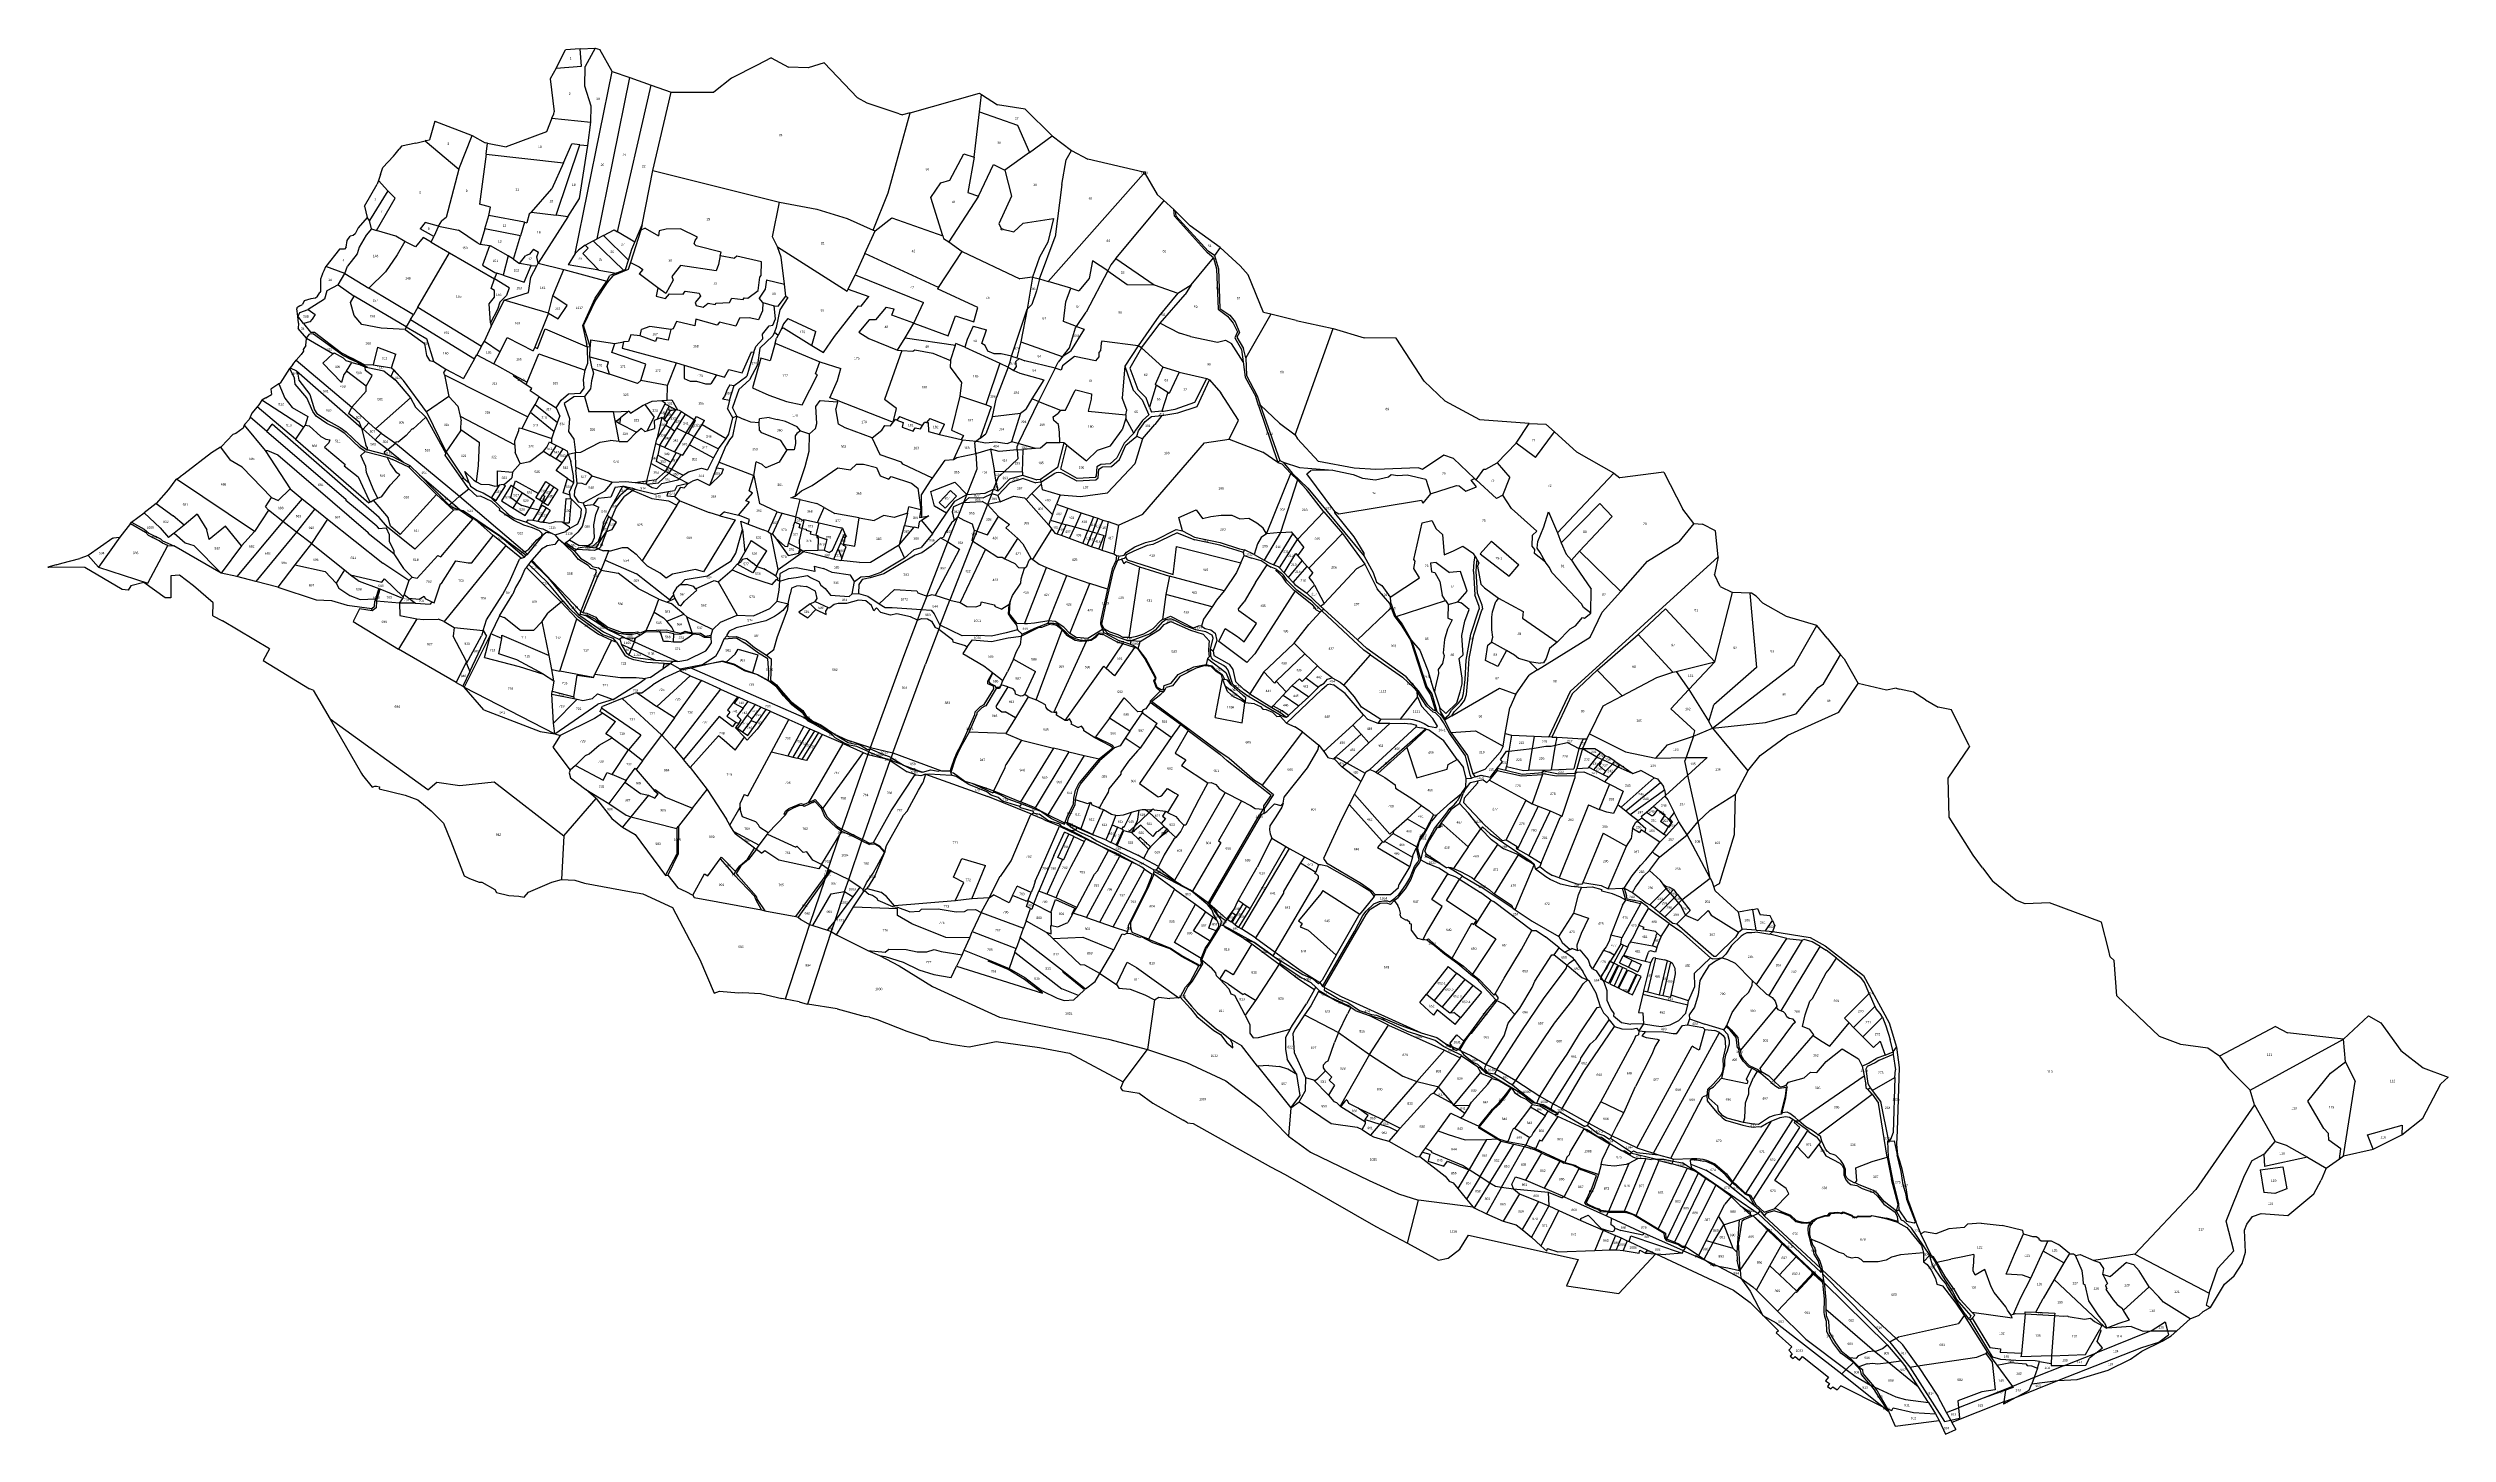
# Model space of a CAD drawing. Header units: metres. Extents: x 219366 to 221903, y 2706406 to 2707870.
import ezdxf
from ezdxf.enums import TextEntityAlignment as Align

# ---------------------------------------------------------------- set-up
doc = ezdxf.new("R2010")
doc.units = ezdxf.units.M

msp = doc.modelspace()

# ---------------------------------------------------------------- linework, layer by layer
at = {"layer": 'LIN'}
for p, q in [((219902.9, 2707849), (219912.9, 2707868.3)), ((219928.3, 2707869.3), (219912.9, 2707868.3)), ((219928.3, 2707869.3), (219944.3, 2707870.3)), ((219929.7, 2707851), (219928.3, 2707869.3)), ((219944.3, 2707870.3), (219933.8, 2707850.8)), ((219944.3, 2707870.3), (219949.1, 2707868.6)), ((219962.3, 2707845.4), (219949.1, 2707868.6)), ((220130.4, 2707859.9), (220115.5, 2707852.1)), ((220130.4, 2707859.9), (220148.6, 2707850)), ((220186.4, 2707854.7), (220169.6, 2707849.2)), ((220221.4, 2707817.7), (220186.4, 2707854.7)), ((219902.9, 2707849), (219896.7, 2707837.6)), ((219896.7, 2707837.6), (219900.9, 2707803)), ((219902.9, 2707849), (219929.7, 2707851)), ((219923.1, 2707653), (219962.3, 2707845.4)), ((219933.4, 2707830.1), (219933.8, 2707850.8)), ((219940.1, 2707808.7), (219933.4, 2707830.1)), ((219946.3, 2707668.6), (219980.9, 2707839.3)), ((219962.3, 2707845.4), (219980.9, 2707839.3)), ((219968, 2707675.9), (220003.6, 2707831.1)), ((219980.9, 2707839.3), (220003.6, 2707831.1)), ((220003.6, 2707831.1), (220024.7, 2707823.6)), ((220088.4, 2707838.4), (220069.8, 2707823.5)), ((220115.5, 2707852.1), (220088.4, 2707838.4)), ((220169.6, 2707849.2), (220148.6, 2707850)), ((219939.7, 2707792), (219940.1, 2707808.7)), ((220005.4, 2707740.8), (220024.7, 2707823.6)), ((220024.7, 2707823.6), (220069.8, 2707823.5)), ((220231.7, 2707812.1), (220221.4, 2707817.7)), ((220265.6, 2707800.8), (220231.7, 2707812.1)), ((220277.1, 2707801.9), (220350.4, 2707822.5)), ((220350.4, 2707822.5), (220352.6, 2707821.1)), ((220350.5, 2707803), (220352.6, 2707821.1)), ((220352.6, 2707821.1), (220369.6, 2707810.1)), ((220398.7, 2707805.8), (220369.6, 2707810.1)), ((220427.5, 2707777.6), (220398.7, 2707805.8)), ((219774.8, 2707793.1), (219769.1, 2707773.2)), ((219774.8, 2707793.1), (219814.1, 2707777.7)), ((219892.9, 2707781.8), (219850.2, 2707766)), ((219898.5, 2707796.1), (219892.9, 2707781.8)), ((219898.5, 2707796.1), (219900.6, 2707800.8)), ((219898.5, 2707796.1), (219939.7, 2707792)), ((219900.6, 2707800.8), (219900.9, 2707803)), ((219936.7, 2707767.2), (219939.7, 2707792)), ((220253.9, 2707717.2), (220277.1, 2707801.9)), ((220265.6, 2707800.8), (220269, 2707799.6)), ((220277.1, 2707801.9), (220269, 2707799.6)), ((220344.9, 2707755.1), (220350.5, 2707803)), ((220350.5, 2707803), (220390.8, 2707788.7)), ((220390.8, 2707788.7), (220403.3, 2707760)), ((219731.1, 2707755.9), (219720, 2707744.2)), ((219731.1, 2707755.9), (219733, 2707758)), ((219733, 2707758), (219737.2, 2707763.4)), ((219739.7, 2707766.7), (219737.2, 2707763.4)), ((219754.8, 2707769.9), (219739.7, 2707766.7)), ((219754.8, 2707769.9), (219764.6, 2707772.3)), ((219765.2, 2707772.4), (219764.6, 2707772.3)), ((219764.6, 2707772.3), (219800.1, 2707742.4)), ((219765.2, 2707772.4), (219769.1, 2707773.2)), ((219800.1, 2707742.4), (219814.1, 2707777.7)), ((219814.1, 2707777.7), (219827.9, 2707770.2)), ((219829.2, 2707758), (219822.1, 2707705.4)), ((219830.6, 2707769.7), (219827.9, 2707770.2)), ((219829.2, 2707758), (219830.6, 2707769.7)), ((219829.2, 2707758), (219910.9, 2707748.8)), ((219830.6, 2707769.7), (219850.2, 2707766)), ((219903.1, 2707693.6), (219928, 2707768.1)), ((219910.9, 2707748.8), (219919.6, 2707769)), ((219928, 2707768.1), (219919.6, 2707769)), ((219927.8, 2707711.4), (219936.7, 2707767.2)), ((219928, 2707768.1), (219936.7, 2707767.2)), ((220319.1, 2707730.6), (220334.1, 2707758.6)), ((220334.1, 2707758.6), (220344.9, 2707755.1)), ((220344.9, 2707755.1), (220338.3, 2707717.7)), ((220403.3, 2707760), (220377.4, 2707741.3)), ((220403.3, 2707760), (220427.5, 2707777.6)), ((220427.5, 2707777.6), (220447.8, 2707762)), ((220442.2, 2707752.3), (220447.8, 2707762)), ((220447.8, 2707762), (220465.2, 2707752.8)), ((220523.8, 2707739.2), (220465.2, 2707752.8)), ((219715.2, 2707730.2), (219713.9, 2707726.4)), ((219717.5, 2707736.8), (219715.2, 2707730.2)), ((219725.2, 2707719.5), (219715.2, 2707730.2)), ((219717.5, 2707736.8), (219719.9, 2707744.1)), ((219720, 2707744.2), (219719.9, 2707744.1)), ((219800.1, 2707742.4), (219786.8, 2707691.1)), ((219910.9, 2707748.8), (219898.6, 2707721.4)), ((219994, 2707683.4), (220005.4, 2707740.8)), ((220005.4, 2707740.8), (220139.3, 2707707.4)), ((220299.1, 2707712.3), (220309.5, 2707727.9)), ((220309.5, 2707727.9), (220319.1, 2707730.6)), ((220349.5, 2707713.7), (220365.3, 2707747.1)), ((220365.3, 2707747.1), (220377.4, 2707741.3)), ((220377.4, 2707741.3), (220384.4, 2707713.9)), ((220523.8, 2707737.4), (220423.2, 2707623.7)), ((220437.5, 2707726.2), (220442.2, 2707752.3)), ((220525.7, 2707739.3), (220523.8, 2707739.2)), ((220523.8, 2707739.2), (220523.8, 2707737.4)), ((220523.8, 2707737.4), (220525.6, 2707737.3)), ((220525.7, 2707739.3), (220525.6, 2707737.3)), ((220525.6, 2707737.3), (220538.5, 2707715.4)), ((219700.3, 2707703.3), (219713.9, 2707726.4)), ((219700.3, 2707703.3), (219703.1, 2707691.1)), ((219725.2, 2707719.5), (219705.7, 2707687.9)), ((219713.3, 2707677.5), (219732.9, 2707711.5)), ((219725.2, 2707719.5), (219732.9, 2707711.5)), ((219833.8, 2707702), (219822.1, 2707705.4)), ((219876.9, 2707697), (219898.6, 2707721.4)), ((219915.5, 2707691.9), (219927.8, 2707711.4)), ((220131.6, 2707670.7), (220139.3, 2707707.4)), ((220139.3, 2707707.4), (220178.6, 2707700)), ((220238.2, 2707677.8), (220253.9, 2707717.2)), ((220311.9, 2707671.9), (220299.1, 2707712.3)), ((220349.5, 2707713.7), (220318.1, 2707665.5)), ((220338.3, 2707717.7), (220349.5, 2707713.7)), ((220384.4, 2707713.9), (220370.8, 2707684.6)), ((220437.5, 2707726.2), (220430.4, 2707670.6)), ((220494.8, 2707647.9), (220544.5, 2707707.8)), ((220545, 2707709.5), (220538.5, 2707715.4)), ((220545, 2707709.5), (220544.5, 2707707.8)), ((220545, 2707709.5), (220555.8, 2707699.6)), ((219693.7, 2707680.4), (219690.5, 2707674.1)), ((219703.1, 2707691.1), (219693.7, 2707680.4)), ((219707.7, 2707679.4), (219702.3, 2707672.6)), ((219705.7, 2707687.9), (219703.1, 2707691.1)), ((219707.7, 2707679.4), (219705.7, 2707687.9)), ((219707.7, 2707679.4), (219713.3, 2707677.5)), ((219733.7, 2707671.5), (219713.3, 2707677.5)), ((219764.6, 2707686), (219759.2, 2707679.4)), ((219773.8, 2707671.2), (219759.2, 2707679.4)), ((219778.5, 2707682), (219764.6, 2707686)), ((219778.5, 2707682), (219773.8, 2707671.2)), ((219778.5, 2707682), (219782.2, 2707687.6)), ((219778.5, 2707682), (219799.7, 2707677.8)), ((219786.8, 2707691.1), (219782.2, 2707687.6)), ((219819.6, 2707664.5), (219799.7, 2707677.8)), ((219827.6, 2707679.2), (219822.7, 2707662.8)), ((219827.6, 2707679.2), (219831.8, 2707693.2)), ((219865.3, 2707672), (219827.6, 2707679.2)), ((219831.8, 2707693.2), (219833.8, 2707702)), ((219869.6, 2707686.1), (219831.8, 2707693.2)), ((219869.6, 2707686.1), (219865.3, 2707672)), ((219869.6, 2707686.1), (219872.1, 2707685.6)), ((219874.6, 2707694.6), (219872.1, 2707685.6)), ((219876.9, 2707697), (219874.6, 2707694.6)), ((219876.9, 2707697), (219903.1, 2707693.6)), ((219915.5, 2707691.9), (219884, 2707643.1)), ((219915.5, 2707691.9), (219903.1, 2707693.6)), ((219953, 2707672.1), (219964.5, 2707678.3)), ((219964.5, 2707678.3), (219968, 2707675.9)), ((219992.4, 2707677.8), (219981.8, 2707643.5)), ((219986.3, 2707665), (219994, 2707683.4)), ((219994, 2707683.4), (219992.4, 2707677.8)), ((219997.1, 2707679.8), (219992.4, 2707677.8)), ((219997.1, 2707679.8), (220011.3, 2707671.8)), ((220011.8, 2707677), (220011.3, 2707671.8)), ((220019.4, 2707679), (220011.8, 2707677)), ((220034.5, 2707679.1), (220019.4, 2707679)), ((220052.5, 2707670.4), (220034.5, 2707679.1)), ((220178.6, 2707700), (220210.7, 2707690)), ((220210.7, 2707690), (220238.2, 2707677.8)), ((220229.2, 2707653.3), (220240.1, 2707677.1)), ((220238.2, 2707677.8), (220240.1, 2707677.1)), ((220240.1, 2707677.1), (220257.7, 2707690.8)), ((220257.7, 2707690.8), (220311.9, 2707671.9)), ((220370.8, 2707684.6), (220373.9, 2707679.4)), ((220373.9, 2707679.4), (220386.7, 2707676.2)), ((220386.7, 2707676.2), (220396.7, 2707685.3)), ((220396.7, 2707685.3), (220428.8, 2707690.3)), ((220428.8, 2707690.3), (220422.9, 2707665.3)), ((220556.5, 2707692.7), (220555.8, 2707699.6)), ((220555.8, 2707699.6), (220557.4, 2707698.1)), ((220591.4, 2707653.7), (220556.5, 2707692.7)), ((220557.4, 2707698.1), (220558.1, 2707692.9)), ((220557.4, 2707698.1), (220573.2, 2707682.5)), ((220558.1, 2707692.9), (220592.1, 2707655.7)), ((220605.1, 2707659.4), (220573.2, 2707682.5)), ((219673.9, 2707657.7), (219659.6, 2707639.3)), ((219679.2, 2707657.9), (219673.9, 2707657.7)), ((219680.9, 2707659.9), (219679.2, 2707657.9)), ((219680.9, 2707659.9), (219682, 2707667)), ((219682, 2707667), (219685.2, 2707671.4)), ((219692.7, 2707652.7), (219682.6, 2707639.8)), ((219688.5, 2707672.3), (219685.2, 2707671.4)), ((219690.5, 2707674.1), (219688.5, 2707672.3)), ((219694.9, 2707659.8), (219692.7, 2707652.7)), ((219702.3, 2707672.6), (219694.9, 2707659.8)), ((219734.9, 2707651.6), (219722.5, 2707633.9)), ((219743.2, 2707666), (219733.7, 2707671.5)), ((219743.2, 2707666), (219734.9, 2707651.6)), ((219754.4, 2707660.2), (219743.2, 2707666)), ((219762.6, 2707669.9), (219754.4, 2707660.2)), ((219757, 2707596.4), (219790.2, 2707653.9)), ((219771, 2707665.3), (219762.6, 2707669.9)), ((219771, 2707665.3), (219773.8, 2707671.2)), ((219771, 2707665.3), (219790.2, 2707653.9)), ((219790.2, 2707653.9), (219837.9, 2707626.3)), ((219822.7, 2707662.8), (219819.6, 2707664.5)), ((219832.6, 2707661.3), (219822.7, 2707662.8)), ((219832.6, 2707661.3), (219825.3, 2707641)), ((219832.6, 2707661.3), (219833.5, 2707661.1)), ((219852.2, 2707650.8), (219833.5, 2707661.1)), ((219857.9, 2707647), (219865.3, 2707672)), ((219874.8, 2707652.5), (219870.6, 2707650.7)), ((219879.2, 2707657.8), (219874.8, 2707652.5)), ((219879.2, 2707657.8), (219884.5, 2707654.7)), ((219882.6, 2707649.7), (219884.5, 2707654.7)), ((219923.1, 2707653), (219915.8, 2707641.3)), ((219926.6, 2707656.6), (219923.1, 2707653)), ((219933.8, 2707661.9), (219926.6, 2707656.6)), ((219936.9, 2707658.7), (219931.2, 2707653.1)), ((219931.2, 2707653.1), (219948.1, 2707635.6)), ((219933.8, 2707661.9), (219942.2, 2707666.4)), ((219933.8, 2707661.9), (219936.9, 2707658.7)), ((219942.2, 2707666.4), (219946.3, 2707668.6)), ((219942.2, 2707666.4), (219974.1, 2707635.4)), ((219953, 2707672.1), (219946.3, 2707668.6)), ((219953, 2707672.1), (219979.4, 2707646)), ((219986.3, 2707665), (219968, 2707675.9)), ((219979.4, 2707646), (219983.2, 2707657.7)), ((219983.2, 2707657.7), (219986.3, 2707665)), ((220048.9, 2707663.4), (220049.9, 2707667)), ((220051, 2707661.4), (220048.9, 2707663.4)), ((220049.9, 2707667), (220052.5, 2707670.4)), ((220077.4, 2707654.7), (220051, 2707661.4)), ((220076.3, 2707651), (220077.4, 2707654.7)), ((220137.1, 2707660.1), (220131.6, 2707670.7)), ((220140.9, 2707649.2), (220137.1, 2707660.1)), ((220137.1, 2707660.1), (220210.8, 2707613.3)), ((220229.2, 2707653.3), (220219, 2707630.7)), ((220307.2, 2707617.3), (220229.2, 2707653.3)), ((220307.2, 2707617.3), (220332.3, 2707655.2)), ((220311.9, 2707671.9), (220312.5, 2707669.1)), ((220312.5, 2707669.1), (220318.1, 2707665.5)), ((220318.1, 2707665.5), (220332.3, 2707655.2)), ((220332.3, 2707655.2), (220393.1, 2707626.5)), ((220422.9, 2707665.3), (220413.9, 2707649.4)), ((220414.1, 2707626.5), (220430.4, 2707670.6)), ((220597.9, 2707648.7), (220591.4, 2707653.7)), ((220599.1, 2707651.2), (220592.1, 2707655.7)), ((220605.1, 2707659.4), (220599.1, 2707651.2)), ((220605.1, 2707659.4), (220626.1, 2707640.1)), ((219656.1, 2707631.5), (219653.8, 2707626.2)), ((219653.8, 2707626.2), (219653.9, 2707613)), ((219656.1, 2707631.5), (219656.5, 2707632.2)), ((219656.5, 2707632.2), (219657.7, 2707635.1)), ((219657.7, 2707635.1), (219659.6, 2707639.3)), ((219679.6, 2707631.9), (219659.6, 2707639.3)), ((219672.7, 2707620), (219679.6, 2707631.9)), ((219679.6, 2707631.9), (219682.6, 2707639.8)), ((219679.6, 2707631.9), (219705, 2707616.6)), ((219705, 2707616.6), (219722.5, 2707633.9)), ((219825.3, 2707641), (219838.3, 2707633.2)), ((219834.4, 2707616.2), (219837.9, 2707626.3)), ((219837.9, 2707626.3), (219840.3, 2707632.3)), ((219853.3, 2707616.9), (219837.9, 2707626.3)), ((219838.3, 2707633.2), (219840.3, 2707632.3)), ((219846.9, 2707630.3), (219840.3, 2707632.3)), ((219852.2, 2707650.8), (219846.9, 2707630.3)), ((219846.9, 2707630.3), (219869.1, 2707622.9)), ((219857.9, 2707647), (219852.2, 2707650.8)), ((219857.9, 2707647), (219864.2, 2707642.7)), ((219864.2, 2707642.7), (219870.6, 2707650.7)), ((219876.5, 2707640.5), (219864.2, 2707642.7)), ((219869.1, 2707622.9), (219876.5, 2707640.5)), ((219873.8, 2707611.9), (219876.4, 2707628.1)), ((219876.4, 2707628.1), (219882.5, 2707640.3)), ((219876.5, 2707640.5), (219882.5, 2707640.3)), ((219882.5, 2707640.3), (219884, 2707643.1)), ((219884, 2707643.1), (219882.6, 2707649.7)), ((219884, 2707643.1), (219911.1, 2707636.3)), ((219899.4, 2707608.5), (219911.1, 2707636.3)), ((219911.1, 2707636.3), (219956.6, 2707623.8)), ((219948.1, 2707635.6), (219915.8, 2707641.3)), ((219948.1, 2707635.6), (219966.4, 2707632.4)), ((219956.6, 2707623.8), (219959.7, 2707629.9)), ((219963, 2707629.6), (219956.8, 2707622.6)), ((219966.4, 2707632.4), (219959.7, 2707629.9)), ((219979.2, 2707636.1), (219963, 2707629.6)), ((219966.4, 2707632.4), (219974.1, 2707635.4)), ((219974.1, 2707635.4), (219976.3, 2707636.2)), ((219976.3, 2707636.2), (219979.4, 2707646)), ((219981.8, 2707643.5), (219979.2, 2707636.1)), ((219981.8, 2707643.5), (219990.8, 2707639.1)), ((219990.8, 2707639.1), (219994.5, 2707636.1)), ((219994.5, 2707636.1), (219990.9, 2707631.5)), ((220010.6, 2707616.9), (219990.9, 2707631.5)), ((220034.6, 2707640.4), (220025.2, 2707628.7)), ((220025.2, 2707628.7), (220026.7, 2707625.1)), ((220072.2, 2707634.7), (220034.6, 2707640.4)), ((220074.7, 2707641.5), (220072.2, 2707634.7)), ((220076.3, 2707651), (220074.7, 2707641.5)), ((220076.3, 2707651), (220091.5, 2707648.4)), ((220094, 2707650.4), (220091.5, 2707648.4)), ((220120.2, 2707644.5), (220094, 2707650.4)), ((220116.5, 2707614.2), (220118.3, 2707628.3)), ((220118.3, 2707628.3), (220119.7, 2707629.9)), ((220119.7, 2707629.9), (220120.2, 2707644.5)), ((220144.3, 2707620.7), (220140.9, 2707649.2)), ((220211.8, 2707615.3), (220219, 2707630.7)), ((220219, 2707630.7), (220291.3, 2707601.3)), ((220406.6, 2707628.1), (220393.1, 2707626.5)), ((220406.6, 2707628.1), (220400.9, 2707594.5)), ((220413.9, 2707649.4), (220406.6, 2707628.1)), ((220406.6, 2707628.1), (220414.1, 2707626.5)), ((220414.1, 2707626.5), (220410.7, 2707613.8)), ((220414.1, 2707626.5), (220423.2, 2707623.7)), ((220466.3, 2707626.7), (220455.6, 2707613.7)), ((220486.1, 2707635), (220463.3, 2707591.2)), ((220470, 2707645.5), (220466.3, 2707626.7)), ((220486.1, 2707635), (220470, 2707645.5)), ((220489.4, 2707641.3), (220486.1, 2707635)), ((220486.1, 2707635), (220506.6, 2707620.5)), ((220494.8, 2707647.9), (220489.4, 2707641.3)), ((220494.8, 2707647.9), (220535.3, 2707620.1)), ((220574.2, 2707619.9), (220597.9, 2707648.7)), ((220597.9, 2707648.7), (220601.2, 2707637.1)), ((220599.1, 2707651.2), (220603.1, 2707637.1)), ((220601.2, 2707637.1), (220602.7, 2707594.2)), ((220603.1, 2707637.1), (220604.5, 2707595)), ((220634.5, 2707630.6), (220626.1, 2707640.1)), ((220650.8, 2707590.7), (220634.5, 2707630.6)), ((219636.7, 2707603.2), (219634.9, 2707599.3)), ((219643.8, 2707605.4), (219636.7, 2707603.2)), ((219658, 2707604.8), (219640.9, 2707594.1)), ((219648.6, 2707606), (219643.8, 2707605.4)), ((219650.4, 2707607.2), (219648.6, 2707606)), ((219650.4, 2707607.2), (219653.4, 2707612.1)), ((219653.9, 2707613), (219653.4, 2707612.1)), ((219660.5, 2707613.6), (219658, 2707604.8)), ((219672.7, 2707620), (219660.5, 2707613.6)), ((219672.7, 2707620), (219689.7, 2707608.2)), ((219685.5, 2707601.3), (219689.7, 2707608.2)), ((219689.7, 2707587.7), (219685.5, 2707601.3)), ((219744.6, 2707575.8), (219689.7, 2707608.2)), ((219752.3, 2707588.5), (219705, 2707616.6)), ((219832.2, 2707600.1), (219837.7, 2707606.9)), ((219837.9, 2707614.2), (219834.4, 2707616.2)), ((219834.4, 2707576), (219848.2, 2707603.9)), ((219837.7, 2707606.9), (219837.9, 2707614.2)), ((219843.5, 2707601.8), (219841, 2707594.1)), ((219850.5, 2707608.6), (219843.5, 2707601.8)), ((219848.2, 2707603.9), (219873.8, 2707611.9)), ((219894.9, 2707590.1), (219848.2, 2707603.9)), ((219853.3, 2707616.9), (219850.5, 2707608.6)), ((219894.9, 2707590.1), (219899.4, 2707608.5)), ((219914.8, 2707598.3), (219899.4, 2707608.5)), ((219931.2, 2707577.2), (219944.3, 2707606.1)), ((219944.7, 2707603.7), (219931.9, 2707577.3)), ((219944.3, 2707606.1), (219956.6, 2707623.8)), ((219956.8, 2707622.6), (219944.7, 2707603.7)), ((220010.6, 2707616.9), (220008.6, 2707607.9)), ((220008.6, 2707607.9), (220018.6, 2707605.7)), ((220018.9, 2707611), (220010.6, 2707616.9)), ((220018.6, 2707605.7), (220022.9, 2707610.4)), ((220026.7, 2707625.1), (220018.9, 2707611)), ((220022.9, 2707610.4), (220037.4, 2707610.3)), ((220037.4, 2707610.3), (220039.3, 2707613.3)), ((220039.3, 2707613.3), (220054.1, 2707611.2)), ((220055.5, 2707608.1), (220049.9, 2707601.5)), ((220049.9, 2707601.5), (220051.1, 2707598.1)), ((220054.1, 2707611.2), (220055.5, 2707608.1)), ((220058.5, 2707596.4), (220063.7, 2707600.6)), ((220063.7, 2707600.6), (220071.1, 2707599.3)), ((220071.1, 2707599.3), (220072.2, 2707600.6)), ((220072.2, 2707600.6), (220086.3, 2707601.3)), ((220086.3, 2707601.3), (220088.7, 2707605.9)), ((220088.7, 2707605.9), (220100.8, 2707604.6)), ((220100.8, 2707604.6), (220101.8, 2707606.4)), ((220101.8, 2707606.4), (220105.7, 2707606.1)), ((220105.7, 2707606.1), (220116.5, 2707614.2)), ((220124.1, 2707615.5), (220117.6, 2707606.1)), ((220121.5, 2707601.5), (220117.6, 2707606.1)), ((220121.5, 2707601.5), (220121.1, 2707592.5)), ((220121.5, 2707601.5), (220133.6, 2707597.7)), ((220125.4, 2707625.2), (220124.1, 2707615.5)), ((220125.4, 2707625.2), (220144.3, 2707620.7)), ((220137.8, 2707597.5), (220145.8, 2707608.1)), ((220147.8, 2707606.5), (220139.6, 2707593.6)), ((220145.8, 2707608.1), (220144.3, 2707620.7)), ((220145.8, 2707608.1), (220147.8, 2707606.5)), ((220210.8, 2707613.3), (220211.8, 2707615.3)), ((220211.8, 2707615.3), (220233.5, 2707607.6)), ((220225.5, 2707597.6), (220233.5, 2707607.6)), ((220281.2, 2707579.5), (220291.3, 2707601.3)), ((220307.2, 2707617.3), (220306.3, 2707615.9)), ((220348.9, 2707596.1), (220306.3, 2707615.9)), ((220410.7, 2707613.8), (220405.7, 2707599.2)), ((220446.9, 2707616.4), (220423.2, 2707623.7)), ((220439.2, 2707581.2), (220441.9, 2707602)), ((220441.9, 2707602), (220446.9, 2707616.4)), ((220446.9, 2707616.4), (220455.6, 2707613.7)), ((220506.6, 2707620.5), (220535.3, 2707620.1)), ((220535.3, 2707620.1), (220560.1, 2707611.2)), ((220560.1, 2707611.2), (220540.1, 2707587.1)), ((220541.4, 2707579.7), (220568.1, 2707610)), ((220560.1, 2707611.2), (220574.2, 2707619.9)), ((220574.2, 2707619.9), (220568.1, 2707610)), ((219632, 2707597.8), (219628.9, 2707595.7)), ((219628.9, 2707595.7), (219629, 2707594.6)), ((219629.9, 2707587), (219629, 2707594.6)), ((219632, 2707590.8), (219629.9, 2707587)), ((219630.8, 2707579.6), (219629.9, 2707587)), ((219636.1, 2707579.3), (219629.9, 2707587)), ((219630.8, 2707579.6), (219630.2, 2707573.8)), ((219632, 2707597.8), (219634.9, 2707599.3)), ((219632, 2707590.8), (219640.9, 2707594.1)), ((219642.5, 2707581.1), (219636.1, 2707579.3)), ((219636.1, 2707579.3), (219643.4, 2707570)), ((219640.9, 2707594.1), (219648.4, 2707588.7)), ((219645.1, 2707583.9), (219642.5, 2707581.1)), ((219648.4, 2707588.7), (219645.1, 2707583.9)), ((219697.6, 2707578.2), (219689.7, 2707587.7)), ((219717.9, 2707574.3), (219697.6, 2707578.2)), ((219744.6, 2707575.8), (219743.6, 2707573)), ((219749.2, 2707583.3), (219744.6, 2707575.8)), ((219744.6, 2707575.8), (219766.2, 2707562.9)), ((219749.2, 2707583.3), (219752.3, 2707588.5)), ((219749.2, 2707583.3), (219816.6, 2707542)), ((219757, 2707596.4), (219752.3, 2707588.5)), ((219757, 2707596.4), (219824.3, 2707555.4)), ((219827.4, 2707560.6), (219834.4, 2707576)), ((219833.8, 2707579.8), (219832.2, 2707600.1)), ((219841, 2707594.1), (219833.8, 2707579.8)), ((219833.8, 2707579.8), (219834.4, 2707576)), ((219894.9, 2707590.1), (219880.5, 2707554)), ((219894.9, 2707590.1), (219905.3, 2707584.2)), ((219905.3, 2707584.2), (219914.8, 2707598.3)), ((219935.2, 2707559.3), (219931.2, 2707577.2)), ((219938.9, 2707554.8), (219931.9, 2707577.3)), ((220002.2, 2707576), (219993.2, 2707573)), ((220024.3, 2707573), (220002.2, 2707576)), ((220030.3, 2707581.2), (220026.8, 2707573.5)), ((220049.6, 2707576.7), (220030.3, 2707581.2)), ((220050.6, 2707583.8), (220049.6, 2707576.7)), ((220073.1, 2707577.5), (220050.6, 2707583.8)), ((220051.1, 2707598.1), (220058.5, 2707596.4)), ((220075.8, 2707580.5), (220073.1, 2707577.5)), ((220093.1, 2707576.2), (220075.8, 2707580.5)), ((220097, 2707584.8), (220093.1, 2707576.2)), ((220107, 2707585.1), (220097, 2707584.8)), ((220116.8, 2707582.9), (220107, 2707585.1)), ((220121.1, 2707592.5), (220116.8, 2707582.9)), ((220121.2, 2707567.8), (220128.1, 2707576.8)), ((220128.1, 2707576.8), (220132, 2707577.5)), ((220132, 2707577.5), (220134.8, 2707584)), ((220134.8, 2707584), (220133.6, 2707597.7)), ((220133.6, 2707597.7), (220137.8, 2707597.5)), ((220139.6, 2707593.6), (220135.5, 2707575)), ((220143.2, 2707578.9), (220141.4, 2707573.7)), ((220147.8, 2707584.4), (220143.2, 2707578.9)), ((220147.8, 2707584.4), (220177.7, 2707570.7)), ((220197.1, 2707565.6), (220222.6, 2707597.8)), ((220222.6, 2707597.8), (220225.5, 2707597.6)), ((220234, 2707583.1), (220223, 2707569.9)), ((220240.7, 2707582.9), (220234, 2707583.1)), ((220251.8, 2707596.4), (220240.7, 2707582.9)), ((220251.8, 2707596.4), (220260.5, 2707594.8)), ((220257.8, 2707588.1), (220260.5, 2707594.8)), ((220281.2, 2707579.5), (220257.8, 2707588.1)), ((220271.9, 2707564), (220281.2, 2707579.5)), ((220281.2, 2707579.5), (220317.5, 2707566.3)), ((220317.5, 2707566.3), (220325.3, 2707587.2)), ((220325.3, 2707587.2), (220344.7, 2707580.8)), ((220344, 2707576.5), (220337.4, 2707562.2)), ((220344, 2707576.5), (220358, 2707572.6)), ((220344.7, 2707580.8), (220348.9, 2707596.1)), ((220384.5, 2707544.6), (220400.9, 2707594.5)), ((220400.9, 2707594.5), (220394.1, 2707559.7)), ((220400.9, 2707594.5), (220405.7, 2707599.2)), ((220453.1, 2707576), (220439.2, 2707581.2)), ((220452.1, 2707574.5), (220453.1, 2707576)), ((220453.1, 2707576), (220463.3, 2707591.2)), ((220453.1, 2707576), (220461.3, 2707573.2)), ((220540.1, 2707587.1), (220518.2, 2707555.7)), ((220521.7, 2707553.3), (220541.4, 2707579.7)), ((220541.4, 2707579.7), (220562, 2707569)), ((220602.7, 2707594.2), (220612.8, 2707586.8)), ((220604.5, 2707595), (220615, 2707587.9)), ((220612.8, 2707586.8), (220618.5, 2707579.7)), ((220615, 2707587.9), (220620.8, 2707580.8)), ((220618.5, 2707579.7), (220623.3, 2707570.5)), ((220620.8, 2707580.8), (220625.3, 2707569.6)), ((220658.4, 2707589.1), (220632.1, 2707543)), ((220658.4, 2707589.1), (220650.8, 2707590.7)), ((220685.1, 2707582.4), (220658.4, 2707589.1)), ((220685.1, 2707582.4), (220724.5, 2707573.9)), ((219639.1, 2707563.8), (219630.2, 2707573.8)), ((219635.8, 2707550.1), (219633.4, 2707546.4)), ((219638.6, 2707556), (219635.5, 2707551.6)), ((219635.5, 2707551.6), (219635.8, 2707550.1)), ((219638.6, 2707556), (219639.1, 2707563.3)), ((219639.1, 2707563.8), (219642.2, 2707568)), ((219639.1, 2707563.8), (219639.1, 2707563.3)), ((219666.9, 2707547), (219639.1, 2707563.3)), ((219646.4, 2707568.2), (219642.2, 2707568)), ((219643.4, 2707570), (219647.7, 2707570)), ((219646.4, 2707568.2), (219678.1, 2707545.2)), ((219647.7, 2707570), (219676.3, 2707548.1)), ((219714.1, 2707554), (219709.6, 2707535.6)), ((219714.1, 2707554), (219733.7, 2707546.8)), ((219743.6, 2707573), (219717.9, 2707574.3)), ((219743.6, 2707573), (219763.7, 2707558)), ((219763.7, 2707558), (219766.1, 2707545.2)), ((219773.7, 2707538.9), (219766.2, 2707562.9)), ((219824.3, 2707555.4), (219819.2, 2707546.1)), ((219824.3, 2707555.4), (219827.4, 2707560.6)), ((219827.4, 2707560.6), (219843.7, 2707549.4)), ((219843.7, 2707549.4), (219851.1, 2707564.5)), ((219851.1, 2707564.5), (219878.6, 2707550.4)), ((219880.5, 2707554), (219878.6, 2707550.4)), ((219880.5, 2707554), (219883.2, 2707552.7)), ((219883.2, 2707552.7), (219891.3, 2707573.7)), ((219891.3, 2707573.7), (219935.8, 2707554.4)), ((219935.8, 2707554.4), (219935.2, 2707559.3)), ((219935.8, 2707554.4), (219938.9, 2707554.8)), ((219935.8, 2707554.4), (219936.2, 2707536.6)), ((219938.6, 2707544), (219938.9, 2707554.8)), ((219939.4, 2707561.9), (219938.9, 2707554.8)), ((219939.4, 2707561.9), (219965, 2707558)), ((219961.9, 2707548.4), (219965, 2707558)), ((219965, 2707558), (219974.3, 2707559.7)), ((219974.3, 2707559.7), (219972.9, 2707553.1)), ((219972.9, 2707553.1), (220030.2, 2707537.5)), ((219979.4, 2707560.2), (219974.3, 2707559.7)), ((219982.1, 2707567.2), (219979.4, 2707560.2)), ((219991.7, 2707566.1), (219982.1, 2707567.2)), ((219991.7, 2707566.1), (219993.2, 2707573)), ((220008, 2707560.3), (219991.7, 2707566.1)), ((220009.4, 2707564), (220008, 2707560.3)), ((220021.4, 2707561.7), (220009.4, 2707564)), ((220024.3, 2707573), (220021.4, 2707561.7)), ((220026.8, 2707573.5), (220024.3, 2707573)), ((220112, 2707549), (220114.1, 2707554.9)), ((220114.1, 2707554.9), (220121.4, 2707563)), ((220118.2, 2707553.2), (220115.7, 2707535.6)), ((220132.1, 2707566.3), (220118.2, 2707553.2)), ((220121.4, 2707563), (220121.2, 2707567.8)), ((220134.4, 2707558.5), (220129.2, 2707539.8)), ((220133.7, 2707570), (220132.1, 2707566.3)), ((220135.5, 2707575), (220133.7, 2707570)), ((220133.7, 2707570), (220137.7, 2707566.7)), ((220134.4, 2707558.5), (220135.9, 2707563.8)), ((220134.4, 2707558.5), (220181.9, 2707538.7)), ((220137.7, 2707566.7), (220135.9, 2707563.8)), ((220141.4, 2707573.7), (220137.7, 2707566.7)), ((220141.4, 2707573.7), (220143.4, 2707574.5)), ((220143.4, 2707574.5), (220173.4, 2707555.9)), ((220173.4, 2707555.9), (220177.7, 2707570.7)), ((220173.4, 2707555.9), (220185.8, 2707548.6)), ((220185.8, 2707548.6), (220197.1, 2707565.6)), ((220223, 2707569.9), (220233.6, 2707563.5)), ((220233.6, 2707563.5), (220263.8, 2707550.9)), ((220268.5, 2707550.7), (220250.2, 2707498.9)), ((220263.8, 2707550.9), (220271.9, 2707564)), ((220263.8, 2707550.9), (220268.5, 2707550.7)), ((220268.5, 2707550.7), (220280, 2707549.9)), ((220271.9, 2707564), (220325, 2707556.3)), ((220280, 2707549.9), (220282.3, 2707551.3)), ((220282.3, 2707551.3), (220301.1, 2707547.9)), ((220319.9, 2707540), (220325, 2707556.3)), ((220325, 2707556.3), (220325.6, 2707558.2)), ((220334.9, 2707554), (220325.6, 2707558.2)), ((220337.4, 2707562.2), (220334.9, 2707554)), ((220334.9, 2707554), (220371.9, 2707537.2)), ((220353, 2707558), (220358, 2707572.6)), ((220356.6, 2707555.9), (220353, 2707558)), ((220359.4, 2707550), (220356.6, 2707555.9)), ((220366.1, 2707547.2), (220359.4, 2707550)), ((220394.1, 2707559.7), (220390.1, 2707542.9)), ((220394.1, 2707559.7), (220437.9, 2707544.4)), ((220439, 2707545.1), (220445.5, 2707553.3)), ((220439, 2707545.1), (220446.8, 2707550)), ((220445.5, 2707553.3), (220452.1, 2707574.5)), ((220461.3, 2707573.2), (220446.8, 2707550)), ((220478.5, 2707550.8), (220476.6, 2707548.7)), ((220479.1, 2707558.3), (220478.5, 2707550.8)), ((220479.7, 2707560.6), (220479.1, 2707558.3)), ((220518.2, 2707555.7), (220479.7, 2707560.6)), ((220518.2, 2707555.7), (220504.2, 2707534)), ((220521.7, 2707553.3), (220509.4, 2707532)), ((220521.7, 2707553.3), (220518.2, 2707555.7)), ((220544.2, 2707533.2), (220521.7, 2707553.3)), ((220573.5, 2707565.6), (220562, 2707569)), ((220573.5, 2707565.6), (220602.2, 2707559.6)), ((220602.2, 2707559.6), (220610.5, 2707561.6)), ((220610.5, 2707561.6), (220616.9, 2707558.2)), ((220629.1, 2707538.7), (220616.9, 2707558.2)), ((220623.3, 2707570.5), (220620.3, 2707564.2)), ((220620.3, 2707564.2), (220627.6, 2707551.8)), ((220625.3, 2707569.6), (220622.5, 2707564.6)), ((220622.5, 2707564.6), (220629.7, 2707552.7)), ((220627.6, 2707551.8), (220629.1, 2707538.7)), ((220632.1, 2707543), (220629.7, 2707552.7)), ((220684.1, 2707461.7), (220724.5, 2707573.9)), ((220724.5, 2707573.9), (220757, 2707564.1)), ((220791, 2707563.8), (220757, 2707564.1)), ((220820.4, 2707518.1), (220791, 2707563.8)), ((219621.2, 2707531.5), (219611.3, 2707516.2)), ((219621.8, 2707532.3), (219621.2, 2707531.5)), ((219621.2, 2707531.5), (219626.4, 2707521.5)), ((219624.7, 2707535.8), (219621.8, 2707532.3)), ((219621.8, 2707532.3), (219628.4, 2707529.2)), ((219624.7, 2707535.8), (219626.1, 2707537.6)), ((219626.1, 2707537.6), (219628.3, 2707540.4)), ((219633.4, 2707546.4), (219628.3, 2707540.4)), ((219628.3, 2707540.4), (219687, 2707490.7)), ((219628.4, 2707529.2), (219697.3, 2707469.1)), ((219628.4, 2707529.2), (219630, 2707525.6)), ((219630, 2707525.6), (219631, 2707519.3)), ((219656.5, 2707537.4), (219666.9, 2707547)), ((219676.1, 2707516.8), (219656.5, 2707537.4)), ((219666.9, 2707547), (219668.3, 2707548.3)), ((219668.3, 2707548.3), (219677.8, 2707542.8)), ((219678.6, 2707525.2), (219676.1, 2707516.8)), ((219676.3, 2707548.1), (219701.3, 2707535)), ((219676.3, 2707548.1), (219687.1, 2707542.4)), ((219680.9, 2707539.7), (219677.8, 2707542.8)), ((219703.9, 2707532.7), (219678.1, 2707545.2)), ((219678.1, 2707545.2), (219686.5, 2707541.1)), ((219681.3, 2707528.8), (219678.6, 2707525.2)), ((219687.1, 2707538.1), (219680.9, 2707539.7)), ((219681.3, 2707528.8), (219687.1, 2707538.1)), ((219702.2, 2707512.9), (219681.3, 2707528.8)), ((219686.5, 2707541.1), (219687.1, 2707542.4)), ((219703.9, 2707532.7), (219686.5, 2707541.1)), ((219701.3, 2707535), (219687.1, 2707542.4)), ((219687.1, 2707538.1), (219693.9, 2707536.2)), ((219701, 2707533), (219693.9, 2707536.2)), ((219701.6, 2707529.6), (219701, 2707533)), ((219701, 2707533), (219703.9, 2707532.7)), ((219709.6, 2707535.6), (219701.3, 2707535)), ((219708.7, 2707524.4), (219701.6, 2707529.6)), ((219703.9, 2707532.7), (219721, 2707529.2)), ((219709.6, 2707535.6), (219729.1, 2707532.5)), ((219721, 2707529.2), (219733.1, 2707519.3)), ((219721, 2707529.2), (219728.4, 2707523.1)), ((219731.3, 2707530.1), (219728.4, 2707523.1)), ((219729.1, 2707532.5), (219733.7, 2707546.8)), ((219729.1, 2707532.5), (219741.6, 2707518.8)), ((219729.1, 2707532.5), (219731.3, 2707530.1)), ((219741.6, 2707518.8), (219731.3, 2707530.1)), ((219766.1, 2707545.2), (219769.2, 2707540)), ((219769.2, 2707540), (219773.7, 2707538.9)), ((219773.7, 2707538.9), (219786.5, 2707530.8)), ((219786.5, 2707530.8), (219784.4, 2707527.7)), ((219785.1, 2707524.8), (219784.4, 2707527.7)), ((219785.1, 2707524.8), (219789.5, 2707502.1)), ((219785.1, 2707524.8), (219873.1, 2707480.6)), ((219786.5, 2707530.8), (219805.2, 2707521)), ((219816.6, 2707542), (219805.2, 2707521)), ((219816.6, 2707542), (219819.2, 2707546.1)), ((219819.2, 2707546.1), (219837.1, 2707536.4)), ((219837.1, 2707536.4), (219843.7, 2707549.4)), ((219858.6, 2707524.7), (219837.1, 2707536.4)), ((219858, 2707523.6), (219858.6, 2707524.7)), ((219858.6, 2707524.7), (219872.5, 2707517.2)), ((219872.5, 2707517.2), (219884.6, 2707547)), ((219884.6, 2707547), (219933.6, 2707529.8)), ((219931.8, 2707520.1), (219933.6, 2707529.8)), ((219933.6, 2707529.8), (219936.2, 2707536.6)), ((219941.2, 2707531.6), (219938.6, 2707544)), ((219938.6, 2707544), (219958.4, 2707538.6)), ((219942.4, 2707526.7), (219940.4, 2707518.5)), ((219941.2, 2707531.6), (219942.4, 2707526.7)), ((219941.2, 2707531.6), (219959.6, 2707525.6)), ((219957.1, 2707533.6), (219958.4, 2707538.6)), ((219959.6, 2707525.6), (219957.1, 2707533.6)), ((219989.2, 2707515.9), (219959.6, 2707525.6)), ((219997.9, 2707536.3), (219961.9, 2707548.4)), ((219992.5, 2707518.8), (219997.9, 2707536.3)), ((220020.8, 2707513.5), (220030.2, 2707537.5)), ((220030.2, 2707537.5), (220038.4, 2707535.1)), ((220038.4, 2707535.1), (220072.5, 2707524.8)), ((220038.4, 2707535.1), (220038.5, 2707521.2)), ((220072.5, 2707524.8), (220066.7, 2707515.3)), ((220072.5, 2707524.8), (220081.1, 2707522.6)), ((220081.1, 2707522.6), (220085.5, 2707530.4)), ((220085.5, 2707530.4), (220099.7, 2707527)), ((220099.7, 2707527), (220109.5, 2707549.1)), ((220112, 2707549), (220104.7, 2707523.5)), ((220115.7, 2707535.6), (220107.5, 2707519.7)), ((220109.5, 2707549.1), (220112, 2707549)), ((220119.5, 2707542.4), (220110.6, 2707511.1)), ((220129.2, 2707539.8), (220119.5, 2707542.4)), ((220163, 2707493.4), (220179.2, 2707524.9)), ((220177.2, 2707525.9), (220181.9, 2707538.7)), ((220179.2, 2707524.9), (220177.2, 2707525.9)), ((220181.9, 2707538.7), (220203.8, 2707531.6)), ((220200.4, 2707519.1), (220203.8, 2707531.6)), ((220301.1, 2707547.9), (220319.9, 2707540)), ((220319.9, 2707540), (220319.4, 2707533.1)), ((220319.4, 2707533.1), (220331.4, 2707516.8)), ((220371.9, 2707537.2), (220357.3, 2707493.2)), ((220373.4, 2707547.2), (220366.1, 2707547.2)), ((220380.9, 2707533.1), (220368.4, 2707501)), ((220371.9, 2707537.2), (220380.9, 2707533.1)), ((220384.5, 2707544.6), (220373.4, 2707547.2)), ((220380.9, 2707533.1), (220383.1, 2707538.6)), ((220380.9, 2707533.1), (220387, 2707529.4)), ((220383.1, 2707538.6), (220384.5, 2707544.6)), ((220384.5, 2707544.6), (220390.1, 2707542.9)), ((220387, 2707529.4), (220389.7, 2707533.9)), ((220387, 2707529.4), (220393.3, 2707526.7)), ((220392.5, 2707542.2), (220389.1, 2707539.1)), ((220389.7, 2707533.9), (220389.1, 2707539.1)), ((220390.1, 2707542.9), (220392.5, 2707542.2)), ((220392.5, 2707542.2), (220398.5, 2707539.7)), ((220393.3, 2707526.7), (220418.7, 2707519.7)), ((220430.5, 2707532), (220398.5, 2707539.7)), ((220430.5, 2707532), (220412.8, 2707496.9)), ((220430.5, 2707532), (220433.6, 2707538.3)), ((220436.9, 2707529.9), (220430.5, 2707532)), ((220439, 2707545.1), (220433.6, 2707538.3)), ((220438.4, 2707534.5), (220436.9, 2707529.9)), ((220437.9, 2707544.4), (220439, 2707545.1)), ((220451, 2707544.3), (220438.4, 2707534.5)), ((220473.2, 2707539.9), (220451, 2707544.3)), ((220476.7, 2707543.9), (220473.2, 2707539.9)), ((220476.6, 2707548.7), (220476.7, 2707543.9)), ((220504.2, 2707534), (220501.5, 2707500.7)), ((220504.2, 2707534), (220513.1, 2707508.6)), ((220509.4, 2707532), (220517.8, 2707509.5)), ((220544.2, 2707533.2), (220536.2, 2707514.6)), ((220561.7, 2707527.9), (220544.2, 2707533.2)), ((220561.7, 2707527.9), (220551.1, 2707505.2)), ((220561.7, 2707527.9), (220590.7, 2707520.9)), ((220629.1, 2707538.7), (220631.3, 2707522.6)), ((220632.1, 2707543), (220632.6, 2707524.3)), ((219596, 2707500.7), (219592, 2707498.3)), ((219596, 2707500.7), (219602.1, 2707504.3)), ((219609.9, 2707515.3), (219601.3, 2707509.8)), ((219601.3, 2707509.8), (219602.1, 2707504.3)), ((219611.3, 2707516.2), (219609.9, 2707515.3)), ((219609.9, 2707515.3), (219616.2, 2707500.4)), ((219616.2, 2707500.4), (219624, 2707490.4)), ((219627.1, 2707515.2), (219626.4, 2707521.5)), ((219639.5, 2707500.7), (219627.1, 2707515.2)), ((219631, 2707519.3), (219642.7, 2707504.3)), ((219645.9, 2707486.2), (219639.5, 2707500.7)), ((219642.7, 2707504.3), (219647.7, 2707488)), ((219687, 2707490.7), (219702.2, 2707507.8)), ((219702.2, 2707512.9), (219708.7, 2707524.4)), ((219702.2, 2707507.8), (219702.2, 2707512.9)), ((219749, 2707500.8), (219712.2, 2707468)), ((219733.1, 2707519.3), (219728.4, 2707523.1)), ((219733.1, 2707519.3), (219749, 2707500.8)), ((219765.9, 2707485.9), (219741.6, 2707518.8)), ((219749, 2707500.8), (219754.2, 2707490.9)), ((219789.5, 2707502.1), (219765.9, 2707485.9)), ((219789.5, 2707502.1), (219799, 2707491.8)), ((219871.2, 2707514.3), (219858, 2707523.6)), ((219871.2, 2707514.3), (219872.5, 2707517.2)), ((219877.2, 2707510.6), (219871.2, 2707514.3)), ((219875.7, 2707507.9), (219877.2, 2707510.6)), ((219885.1, 2707501.8), (219875.7, 2707507.9)), ((219880.8, 2707493.7), (219885.1, 2707501.8)), ((219885.1, 2707501.8), (219903.2, 2707490.1)), ((219908.3, 2707498.1), (219916.2, 2707504.8)), ((219921.9, 2707501.8), (219911.5, 2707494.7)), ((219916.2, 2707504.8), (219928.7, 2707505.5)), ((219933.1, 2707502), (219921.9, 2707501.8)), ((219928.7, 2707505.5), (219932.7, 2707511)), ((219932.7, 2707511), (219931.8, 2707520.1)), ((219939.2, 2707510.1), (219933.1, 2707502)), ((219933.1, 2707502), (219937.7, 2707485.7)), ((219940.4, 2707518.5), (219939.2, 2707510.1)), ((219992.5, 2707518.8), (219989.2, 2707515.9)), ((220020.8, 2707513.5), (219992.5, 2707518.8)), ((220020.5, 2707498.2), (220020.8, 2707513.5)), ((220038.5, 2707521.2), (220044.8, 2707518.4)), ((220044.8, 2707518.4), (220051.5, 2707518.1)), ((220051.5, 2707518.1), (220060.8, 2707515.3)), ((220060.8, 2707515.3), (220066.7, 2707515.3)), ((220081, 2707502.2), (220078.8, 2707499.7)), ((220078.8, 2707499.7), (220086.3, 2707498.3)), ((220083.7, 2707509.3), (220081, 2707502.2)), ((220086.7, 2707514.2), (220083.7, 2707509.3)), ((220086.3, 2707498.3), (220091.3, 2707513.7)), ((220086.7, 2707514.2), (220091.3, 2707513.7)), ((220096.1, 2707509.4), (220089.5, 2707490.4)), ((220091.3, 2707513.7), (220104.7, 2707523.5)), ((220107.5, 2707519.7), (220096.1, 2707509.4)), ((220110.6, 2707511.1), (220128, 2707503.3)), ((220128, 2707503.3), (220146.4, 2707496.9)), ((220192.4, 2707500.5), (220200.4, 2707519.1)), ((220200.7, 2707497.7), (220192.4, 2707500.5)), ((220329.9, 2707502.5), (220321.1, 2707466.4)), ((220331.4, 2707516.8), (220329.9, 2707502.5)), ((220357.3, 2707493.2), (220329.9, 2707502.5)), ((220364.4, 2707480.9), (220368.4, 2707501)), ((220406, 2707499.7), (220399.4, 2707488.7)), ((220418.7, 2707519.7), (220406, 2707499.7)), ((220412.8, 2707496.9), (220406, 2707499.7)), ((220441.6, 2707487.7), (220451.4, 2707508.1)), ((220451.4, 2707508.1), (220452.4, 2707509.2)), ((220452.4, 2707509.2), (220468.8, 2707504.8)), ((220468.6, 2707499.3), (220465.5, 2707486.5)), ((220468.8, 2707504.8), (220468.6, 2707499.3)), ((220506.2, 2707487.6), (220501.5, 2707500.7)), ((220513.1, 2707508.6), (220522.6, 2707498.4)), ((220517.8, 2707509.5), (220526.7, 2707500.6)), ((220530.3, 2707490.7), (220526.7, 2707500.6)), ((220537.3, 2707513.9), (220530.3, 2707490.7)), ((220537.3, 2707513.9), (220536.2, 2707514.6)), ((220549.5, 2707506.2), (220537.3, 2707513.9)), ((220549.5, 2707506.2), (220543.2, 2707486.5)), ((220551.1, 2707505.2), (220549.5, 2707506.2)), ((220578.1, 2707496.1), (220590.7, 2707520.9)), ((220580.6, 2707491.6), (220593.6, 2707519.6)), ((220590.7, 2707520.9), (220593.6, 2707519.6)), ((220593.6, 2707519.6), (220605.8, 2707505.9)), ((220624.3, 2707477.1), (220605.8, 2707505.9)), ((220631.3, 2707522.6), (220642.5, 2707502)), ((220632.6, 2707524.3), (220644, 2707502.7)), ((220645.6, 2707492.5), (220642.5, 2707502)), ((220644, 2707502.7), (220647.2, 2707493.1)), ((220842.9, 2707497.2), (220820.4, 2707518.1)), ((219578.7, 2707477.6), (219574.1, 2707472.7)), ((219579.6, 2707480.1), (219578.7, 2707477.6)), ((219581.2, 2707484.3), (219579.6, 2707480.1)), ((219597.3, 2707465.2), (219579.6, 2707480.1)), ((219587, 2707491.1), (219581.2, 2707484.3)), ((219588.7, 2707493.1), (219587, 2707491.1)), ((219627.5, 2707457), (219587, 2707491.1)), ((219592, 2707498.3), (219588.7, 2707493.1)), ((219636, 2707469.7), (219592, 2707498.3)), ((219624, 2707490.4), (219640.6, 2707480.8)), ((219640.6, 2707480.8), (219637.6, 2707471.9)), ((219649.2, 2707481.1), (219645.9, 2707486.2)), ((219647.7, 2707488), (219650, 2707484.2)), ((219660.8, 2707473.5), (219649.2, 2707481.1)), ((219650, 2707484.2), (219662.1, 2707476.2)), ((219662.1, 2707476.2), (219674.7, 2707469.4)), ((219687, 2707490.7), (219683.7, 2707483.9)), ((219695.1, 2707474.7), (219683.7, 2707483.9)), ((219687, 2707490.7), (219704.9, 2707474.2)), ((219697.3, 2707469.1), (219695.1, 2707474.7)), ((219699.2, 2707467.6), (219704.9, 2707474.2)), ((219704.9, 2707474.2), (219712.2, 2707468)), ((219765.2, 2707480.2), (219751.6, 2707467.5)), ((219765.2, 2707480.2), (219754.2, 2707490.9)), ((219765.2, 2707480.2), (219786.6, 2707441.8)), ((219765.9, 2707485.9), (219786.8, 2707443.3)), ((219799, 2707491.8), (219801.5, 2707481.3)), ((219801.5, 2707481.3), (219859.5, 2707451)), ((219801.5, 2707481.3), (219802.8, 2707476.2)), ((219802.3, 2707467.2), (219802.8, 2707476.2)), ((219867.2, 2707468.1), (219873.1, 2707480.6)), ((219873.1, 2707480.6), (219875.8, 2707485.4)), ((219875.8, 2707485.4), (219880.8, 2707493.7)), ((219875.8, 2707485.4), (219901, 2707465.1)), ((219880.8, 2707493.7), (219904.5, 2707474.5)), ((219901, 2707465.1), (219904.5, 2707474.5)), ((219903.2, 2707490.1), (219908.3, 2707498.1)), ((219903.2, 2707490.1), (219906.9, 2707481.1)), ((219904.5, 2707474.5), (219906.9, 2707481.1)), ((219911.5, 2707494.7), (219917.2, 2707478.7)), ((219917.2, 2707478.7), (219916.2, 2707465.1)), ((219963.5, 2707485.9), (219937.7, 2707485.7)), ((219963.5, 2707485.9), (219979.7, 2707486.6)), ((219969.7, 2707454.5), (219963.5, 2707485.9)), ((219966.1, 2707475.6), (219971.1, 2707479.4)), ((219966.1, 2707475.6), (219970, 2707473.6)), ((219971.1, 2707479.4), (219970, 2707473.6)), ((219979.7, 2707486.6), (219971.1, 2707479.4)), ((219979.7, 2707486.6), (219981.5, 2707484.3)), ((219981.5, 2707484.3), (219994.9, 2707492.8)), ((219994.9, 2707492.8), (219996.8, 2707493.5)), ((219996.8, 2707493.5), (220004.6, 2707497.1)), ((219996.8, 2707493.5), (220006.6, 2707480.1)), ((219999.1, 2707465.7), (220006.6, 2707480.1)), ((220004.6, 2707497.1), (220014.9, 2707497.8)), ((220009.4, 2707477.8), (220006.7, 2707476.7)), ((220006.7, 2707476.7), (220007, 2707468.1)), ((220017.9, 2707493.9), (220009.4, 2707477.8)), ((220014.9, 2707479.9), (220009.4, 2707477.8)), ((220014.9, 2707479.9), (220009.4, 2707457.1)), ((220014.9, 2707497.8), (220020.5, 2707498.2)), ((220014.9, 2707497.8), (220018.7, 2707495)), ((220016.5, 2707478.6), (220014.9, 2707479.9)), ((220016.5, 2707478.6), (220020.8, 2707488.6)), ((220016.5, 2707478.6), (220017.3, 2707477.9)), ((220023.5, 2707487.3), (220017.3, 2707477.9)), ((220017.3, 2707477.9), (220020.1, 2707475.3)), ((220018.7, 2707495), (220017.9, 2707493.9)), ((220022.5, 2707491.7), (220017.9, 2707493.9)), ((220018.8, 2707471.8), (220020.8, 2707474.7)), ((220029.4, 2707488.4), (220020.1, 2707475.3)), ((220020.1, 2707475.3), (220020.8, 2707474.7)), ((220020.5, 2707498.2), (220025.4, 2707498.6)), ((220022.5, 2707491.7), (220020.8, 2707488.6)), ((220020.8, 2707488.6), (220023.5, 2707487.3)), ((220022.5, 2707491.7), (220029.4, 2707488.4)), ((220023.5, 2707487.3), (220029.4, 2707488.4)), ((220024.1, 2707468.5), (220035.4, 2707486.2)), ((220025.4, 2707498.6), (220031.3, 2707488)), ((220029.4, 2707488.4), (220031.3, 2707488)), ((220030.6, 2707468.5), (220039.8, 2707483.4)), ((220031.3, 2707488), (220033.1, 2707487.7)), ((220033.1, 2707487.7), (220035.4, 2707486.2)), ((220035.4, 2707486.2), (220039.8, 2707483.4)), ((220039.8, 2707483.4), (220049.2, 2707477.5)), ((220040.6, 2707463.5), (220049.2, 2707477.5)), ((220042.5, 2707462.8), (220050.5, 2707476.6)), ((220049.2, 2707477.5), (220051.3, 2707480.9)), ((220049.2, 2707477.5), (220050.5, 2707476.6)), ((220051.3, 2707480.9), (220059.9, 2707476.8)), ((220057.3, 2707472.5), (220059.9, 2707476.8)), ((220086.3, 2707498.3), (220084.2, 2707489.5)), ((220089.7, 2707479.5), (220084.2, 2707489.5)), ((220085.7, 2707462.1), (220089.7, 2707479.5)), ((220092.5, 2707475.6), (220089.3, 2707460.2)), ((220094.1, 2707481.4), (220089.5, 2707490.4)), ((220094.1, 2707481.4), (220089.7, 2707479.5)), ((220094.1, 2707481.4), (220092.5, 2707475.6)), ((220094.1, 2707481.4), (220101.6, 2707477.6)), ((220108.8, 2707475), (220101.6, 2707477.6)), ((220117.7, 2707474.1), (220108.8, 2707475)), ((220117.7, 2707474.1), (220118.1, 2707478.5)), ((220118, 2707466.4), (220117.7, 2707474.1)), ((220128.1, 2707480), (220118.1, 2707478.5)), ((220128.1, 2707480), (220136.8, 2707477.8)), ((220145.4, 2707475.7), (220136.8, 2707477.8)), ((220157.9, 2707470.1), (220145.4, 2707475.7)), ((220146.4, 2707496.9), (220163, 2707493.4)), ((220177.4, 2707491.3), (220182.1, 2707497.8)), ((220178.7, 2707473.5), (220177.4, 2707491.3)), ((220182.1, 2707497.8), (220200.5, 2707496.5)), ((220200.5, 2707496.5), (220198.7, 2707488.9)), ((220201.6, 2707472.9), (220198.7, 2707488.9)), ((220200.5, 2707496.5), (220200.7, 2707497.7)), ((220200.7, 2707497.7), (220259.4, 2707475)), ((220262.9, 2707489.5), (220250.2, 2707498.9)), ((220256.3, 2707471), (220259.4, 2707475)), ((220259.4, 2707475), (220262.9, 2707489.5)), ((220259.4, 2707475), (220261.9, 2707477.9)), ((220263, 2707477.2), (220261.9, 2707477.9)), ((220266, 2707480.8), (220263, 2707477.2)), ((220263, 2707477.2), (220269.7, 2707474.6)), ((220266, 2707480.8), (220290.4, 2707471.4)), ((220269.7, 2707474.6), (220268.8, 2707469.8)), ((220290.4, 2707471.4), (220292.4, 2707474.5)), ((220294.6, 2707474.5), (220292.4, 2707474.5)), ((220298.2, 2707478.8), (220294.6, 2707474.5)), ((220294.6, 2707474.5), (220296.4, 2707474.5)), ((220296.4, 2707474.5), (220296.5, 2707465.2)), ((220298.2, 2707478.8), (220313.4, 2707472.8)), ((220363, 2707491.2), (220351.3, 2707457.9)), ((220364.4, 2707480.9), (220357.2, 2707462.7)), ((220363, 2707491.2), (220357.3, 2707493.2)), ((220364.4, 2707480.9), (220393.8, 2707484.4)), ((220393.8, 2707484.4), (220384.3, 2707454.1)), ((220412.8, 2707496.9), (220391.4, 2707452.2)), ((220393.8, 2707484.4), (220399.4, 2707488.7)), ((220412.8, 2707496.9), (220436.1, 2707487.7)), ((220428.3, 2707480.5), (220433.4, 2707483.9)), ((220429.2, 2707476.6), (220428.3, 2707480.5)), ((220433.9, 2707472.3), (220429.2, 2707476.6)), ((220436.1, 2707487.7), (220433.4, 2707483.9)), ((220436.1, 2707487.7), (220441.6, 2707487.7)), ((220465.5, 2707486.5), (220505.2, 2707482.5)), ((220505.3, 2707478.9), (220501.4, 2707466.7)), ((220505.2, 2707482.5), (220506.2, 2707487.6)), ((220505.2, 2707482.5), (220505.3, 2707478.9)), ((220513.7, 2707463.2), (220505.3, 2707478.9)), ((220522.9, 2707476.7), (220515.4, 2707466.5)), ((220518.5, 2707465.7), (220525.6, 2707475.6)), ((220522.6, 2707498.4), (220529.5, 2707482.5)), ((220529.5, 2707482.5), (220522.9, 2707476.7)), ((220525.6, 2707475.6), (220532.4, 2707481)), ((220530.3, 2707490.7), (220532.2, 2707485.6)), ((220543.2, 2707486.5), (220532.2, 2707485.6)), ((220532.4, 2707481), (220543.3, 2707481.8)), ((220543.3, 2707481.8), (220535.9, 2707472.5)), ((220543.2, 2707486.5), (220544.9, 2707486.6)), ((220543.3, 2707481.8), (220560.3, 2707484.9)), ((220544.9, 2707486.6), (220557.2, 2707488.8)), ((220557.2, 2707488.8), (220578.1, 2707496.1)), ((220560.3, 2707484.9), (220580.6, 2707491.6)), ((220614.3, 2707457), (220624.3, 2707477.1)), ((220645.6, 2707492.5), (220647.2, 2707493.1)), ((220645.6, 2707492.5), (220666, 2707432.4)), ((220647.2, 2707493.1), (220667.5, 2707474)), ((220647.2, 2707493.1), (220668, 2707434.3)), ((220667.5, 2707474), (220684.1, 2707461.7)), ((220879.4, 2707477.3), (220842.9, 2707497.2)), ((220931.6, 2707473.5), (220879.4, 2707477.3)), ((219548.2, 2707448.6), (219538.8, 2707442.6)), ((219548.2, 2707448.6), (219549.2, 2707449.3)), ((219548.2, 2707448.6), (219558.6, 2707434.6)), ((219561.4, 2707461.9), (219549.2, 2707449.3)), ((219564.4, 2707463), (219561.4, 2707461.9)), ((219572.1, 2707468.6), (219564.4, 2707463)), ((219573.2, 2707471.8), (219572.1, 2707468.6)), ((219574.1, 2707472.7), (219573.2, 2707471.8)), ((219573.2, 2707471.8), (219595.5, 2707444.8)), ((219597.3, 2707465.2), (219602.8, 2707472.7)), ((219597.3, 2707465.2), (219680.8, 2707393.6)), ((219716, 2707374.3), (219602.8, 2707472.7)), ((219636, 2707469.7), (219627.5, 2707457)), ((219627.5, 2707457), (219705.2, 2707389.5)), ((219637.6, 2707471.9), (219636, 2707469.7)), ((219637.6, 2707471.9), (219641.8, 2707471.1)), ((219641.8, 2707471.1), (219654.3, 2707459.7)), ((219654.3, 2707459.7), (219659.5, 2707457)), ((219662.9, 2707453.2), (219658, 2707448.6)), ((219658, 2707448.6), (219680, 2707430.3)), ((219659.5, 2707457), (219663.9, 2707456.3)), ((219671.7, 2707468.1), (219660.8, 2707473.5)), ((219663.9, 2707456.3), (219662.9, 2707453.2)), ((219679.8, 2707462.9), (219671.7, 2707468.1)), ((219674.7, 2707469.4), (219680.9, 2707464.7)), ((219695.5, 2707447.8), (219679.8, 2707462.9)), ((219680.9, 2707464.7), (219696.1, 2707450.3)), ((219696.1, 2707450.3), (219703.4, 2707445.7)), ((219697.3, 2707469.1), (219699.2, 2707467.6)), ((219697.3, 2707469.1), (219701.7, 2707450.1)), ((219711.9, 2707456.4), (219699.2, 2707467.6)), ((219703.7, 2707448.3), (219701.7, 2707450.1)), ((219718.2, 2707463.2), (219711.9, 2707456.4)), ((219711.9, 2707456.4), (219725.1, 2707446.2)), ((219718.2, 2707463.2), (219712.2, 2707468)), ((219718.2, 2707463.2), (219733.1, 2707452.8)), ((219725.1, 2707446.2), (219733.1, 2707452.8)), ((219733.1, 2707452.8), (219734.4, 2707454)), ((219733.1, 2707452.8), (219800.8, 2707396.8)), ((219735.9, 2707453.7), (219734.4, 2707454)), ((219744.6, 2707460.9), (219735.9, 2707453.7)), ((219751, 2707467.8), (219744.6, 2707460.9)), ((219751.6, 2707467.5), (219751, 2707467.8)), ((219786.8, 2707443.3), (219802.2, 2707465.6)), ((219802.2, 2707465.6), (219802.3, 2707467.2)), ((219802.3, 2707467.2), (219821.9, 2707453.5)), ((219820.8, 2707429.2), (219821.9, 2707453.5)), ((219859.4, 2707455.2), (219863.5, 2707466.2)), ((219859.5, 2707451), (219859.4, 2707455.2)), ((219859.5, 2707451), (219859.7, 2707442.8)), ((219863.5, 2707466.2), (219864, 2707469.1)), ((219864, 2707469.1), (219867.2, 2707468.1)), ((219867.2, 2707468.1), (219898.3, 2707457.8)), ((219889.6, 2707444.2), (219893.1, 2707448.6)), ((219893.1, 2707448.6), (219896.1, 2707454)), ((219896.1, 2707454), (219898.3, 2707452.8)), ((219896.7, 2707439.8), (219903.5, 2707450.1)), ((219898.3, 2707457.8), (219901, 2707465.1)), ((219898.3, 2707452.8), (219898.3, 2707457.8)), ((219898.3, 2707452.8), (219903.5, 2707450.1)), ((219903.5, 2707450.1), (219910.4, 2707446.8)), ((219916.2, 2707465.1), (219921.8, 2707456.8)), ((219921.8, 2707456.8), (219923.4, 2707442.7)), ((219929.1, 2707443.1), (219949.7, 2707453.9)), ((219949.7, 2707453.9), (219960, 2707455.5)), ((219969.7, 2707454.5), (219960, 2707455.5)), ((219969.7, 2707454.5), (219978.4, 2707454.5)), ((219970, 2707473.6), (219988.1, 2707464.4)), ((219988.1, 2707464.4), (219978.4, 2707454.5)), ((219988.1, 2707464.4), (219992.8, 2707468.7)), ((219992.8, 2707468.7), (219996.7, 2707465)), ((219996.7, 2707465), (219999.1, 2707465.7)), ((219999.1, 2707465.7), (220007, 2707468.1)), ((220003.5, 2707431.4), (220008.3, 2707452.4)), ((220008.3, 2707452.4), (220009.4, 2707457.1)), ((220008.3, 2707452.4), (220012.8, 2707450.5)), ((220009.4, 2707457.1), (220018.8, 2707471.8)), ((220012.8, 2707450.5), (220010.6, 2707440.1)), ((220012.8, 2707450.5), (220024.1, 2707468.5)), ((220012.8, 2707450.5), (220017.9, 2707448.1)), ((220017.9, 2707448.1), (220028.6, 2707465.4)), ((220018.8, 2707471.8), (220024.1, 2707468.5)), ((220024.1, 2707468.5), (220028.6, 2707465.4)), ((220040.6, 2707463.5), (220028.3, 2707443.6)), ((220028.6, 2707465.4), (220030.6, 2707468.5)), ((220030.6, 2707468.5), (220040.6, 2707463.5)), ((220036.9, 2707439.9), (220043.9, 2707451)), ((220040.6, 2707463.5), (220042.5, 2707462.8)), ((220049.1, 2707459.4), (220042.5, 2707462.8)), ((220043.9, 2707451), (220049.1, 2707459.4)), ((220043.9, 2707451), (220069.3, 2707437.1)), ((220049.1, 2707459.4), (220057.3, 2707472.5)), ((220049.1, 2707459.4), (220074.7, 2707446.8)), ((220057.3, 2707472.5), (220082.6, 2707457.8)), ((220074.7, 2707446.8), (220082.6, 2707457.8)), ((220075.3, 2707432.7), (220082.7, 2707450.2)), ((220082.6, 2707457.8), (220085.7, 2707462.1)), ((220086.4, 2707456.2), (220082.7, 2707450.2)), ((220089.3, 2707460.2), (220086.4, 2707456.2)), ((220120.4, 2707463.5), (220118, 2707466.4)), ((220140.4, 2707455.5), (220120.4, 2707463.5)), ((220146.8, 2707445.8), (220140.4, 2707455.5)), ((220156, 2707452.5), (220154.7, 2707445.5)), ((220157.5, 2707463), (220155.7, 2707460.4)), ((220155.7, 2707460.4), (220156, 2707452.5)), ((220161.3, 2707465.8), (220157.5, 2707463)), ((220161.3, 2707465.8), (220157.9, 2707470.1)), ((220161.3, 2707465.8), (220171, 2707462.6)), ((220170.4, 2707444.4), (220171, 2707462.6)), ((220171, 2707462.6), (220177.1, 2707468.2)), ((220177.1, 2707468.2), (220178.7, 2707473.5)), ((220208.5, 2707469), (220201.6, 2707472.9)), ((220237.1, 2707458.2), (220208.5, 2707469)), ((220237.1, 2707458.2), (220247.4, 2707466.5)), ((220245.5, 2707440.4), (220237.1, 2707458.2)), ((220247.4, 2707466.5), (220250.4, 2707471.5)), ((220250.4, 2707471.5), (220256.3, 2707471)), ((220268.8, 2707469.8), (220280.4, 2707465.3)), ((220280.4, 2707465.3), (220282.4, 2707468.9)), ((220282.4, 2707468.9), (220288.2, 2707468)), ((220288.2, 2707468), (220290.4, 2707471.4)), ((220296.5, 2707465.2), (220308.2, 2707461.9)), ((220308.2, 2707461.9), (220313.4, 2707472.8)), ((220308.2, 2707461.9), (220331, 2707456.7)), ((220321.1, 2707466.4), (220333.6, 2707460.8)), ((220332.4, 2707456.4), (220323.2, 2707435.5)), ((220333.6, 2707460.8), (220331, 2707456.7)), ((220331, 2707456.7), (220332.4, 2707456.4)), ((220332.4, 2707456.4), (220347.4, 2707454.7)), ((220347.4, 2707454.7), (220345.7, 2707453.3)), ((220346.5, 2707441.9), (220345.7, 2707453.3)), ((220351.3, 2707457.9), (220347.4, 2707454.7)), ((220347.4, 2707454.7), (220357.1, 2707453.1)), ((220351.3, 2707457.9), (220357.2, 2707462.7)), ((220357.1, 2707453.1), (220367.9, 2707454.3)), ((220367.9, 2707454.3), (220379.7, 2707452.4)), ((220379.7, 2707452.4), (220384.3, 2707454.1)), ((220391.4, 2707452.2), (220384.3, 2707454.1)), ((220391.4, 2707452.2), (220390.2, 2707449.4)), ((220390.4, 2707445.5), (220390.2, 2707449.4)), ((220409.9, 2707447), (220391.4, 2707452.2)), ((220421.9, 2707453.4), (220415, 2707447.4)), ((220421.9, 2707453.4), (220435.5, 2707453.6)), ((220439.7, 2707453.2), (220432.9, 2707426.9)), ((220435, 2707464.4), (220433.9, 2707472.3)), ((220435.5, 2707453.6), (220435, 2707464.4)), ((220439.7, 2707453.2), (220435.5, 2707453.6)), ((220436.5, 2707425.4), (220442.9, 2707450.7)), ((220442.9, 2707450.7), (220439.7, 2707453.2)), ((220442.9, 2707450.7), (220463.6, 2707434.2)), ((220475.3, 2707445.4), (220489.1, 2707450)), ((220489.1, 2707450), (220501.4, 2707466.7)), ((220503.4, 2707452.8), (220495.7, 2707437.1)), ((220498.4, 2707435.6), (220505.2, 2707450.6)), ((220513.7, 2707463.2), (220503.4, 2707452.8)), ((220505.2, 2707450.6), (220516.9, 2707460.1)), ((220515.4, 2707466.5), (220513.7, 2707463.2)), ((220523, 2707457.4), (220514.7, 2707431)), ((220516.9, 2707460.1), (220518.5, 2707465.7)), ((220516.9, 2707460.1), (220523, 2707457.4)), ((220523, 2707457.4), (220535.9, 2707472.5)), ((220523.2, 2707377.8), (220588.4, 2707453.2)), ((220588.4, 2707453.2), (220614.3, 2707457)), ((220614.3, 2707457), (220649.9, 2707443.3)), ((220684.1, 2707461.7), (220686.8, 2707457.4)), ((220708.7, 2707433.4), (220686.8, 2707457.4)), ((220917.7, 2707452.6), (220897.9, 2707431.9)), ((220917.7, 2707452.6), (220931.6, 2707473.5)), ((220938.1, 2707437.4), (220917.7, 2707452.6)), ((220931.6, 2707473.5), (220949.2, 2707472.9)), ((220938.1, 2707437.4), (220958.5, 2707464.7)), ((220958.5, 2707464.7), (220949.2, 2707472.9)), ((220958.5, 2707464.7), (220981.9, 2707443.1)), ((219538.8, 2707442.6), (219509.4, 2707419.8)), ((219571.1, 2707427.2), (219558.6, 2707434.6)), ((219602, 2707395.4), (219571.1, 2707427.2)), ((219595.5, 2707444.8), (219598, 2707444.8)), ((219595.5, 2707444.8), (219621.8, 2707404.4)), ((219598, 2707444.8), (219608.7, 2707440.3)), ((219608.7, 2707440.3), (219704.3, 2707358.2)), ((219680, 2707430.3), (219679, 2707428.9)), ((219679, 2707428.9), (219693.7, 2707417.1)), ((219701.2, 2707443.8), (219695.5, 2707447.8)), ((219696.7, 2707439.7), (219701.2, 2707443.8)), ((219701.9, 2707427.9), (219696.7, 2707439.7)), ((219701.2, 2707443.8), (219724.3, 2707437.8)), ((219702.6, 2707421.7), (219701.9, 2707427.9)), ((219703.4, 2707445.7), (219703.6, 2707445.8)), ((219722.2, 2707440.8), (219703.4, 2707445.7)), ((219703.6, 2707445.8), (219703.7, 2707448.3)), ((219725.1, 2707446.2), (219721.3, 2707443.2)), ((219721.3, 2707443.2), (219722.2, 2707440.8)), ((219722.2, 2707440.8), (219729.9, 2707438.7)), ((219728.1, 2707431), (219724.3, 2707437.8)), ((219724.3, 2707437.8), (219730, 2707435.6)), ((219725.1, 2707446.2), (219741.9, 2707432.3)), ((219734.8, 2707421.3), (219728.1, 2707431)), ((219729.9, 2707438.7), (219741.9, 2707432.3)), ((219747.2, 2707427.5), (219730, 2707435.6)), ((219741.9, 2707432.3), (219748.4, 2707429.1)), ((219748.4, 2707429.1), (219747.2, 2707427.5)), ((219776.7, 2707398.4), (219747.2, 2707427.5)), ((219748.4, 2707429.1), (219758.6, 2707419.4)), ((219785.7, 2707440.2), (219786.6, 2707441.8)), ((219803.1, 2707415.4), (219785.7, 2707440.2)), ((219786.8, 2707443.3), (219805, 2707415.8)), ((219818.9, 2707412), (219820.8, 2707429.2)), ((219840.9, 2707407.8), (219841, 2707423.5)), ((219841, 2707423.5), (219856.8, 2707421.9)), ((219856.8, 2707421.9), (219865.1, 2707431.1)), ((219865.1, 2707431.1), (219859.7, 2707442.8)), ((219865.1, 2707431.1), (219875.1, 2707433.5)), ((219875.1, 2707433.5), (219889.6, 2707444.2)), ((219889.6, 2707444.2), (219896.7, 2707439.8)), ((219903.2, 2707435.8), (219896.7, 2707439.8)), ((219903.1, 2707423.7), (219909.3, 2707432.1)), ((219915, 2707415.3), (219903.1, 2707423.7)), ((219903.2, 2707435.8), (219910.4, 2707446.8)), ((219909.3, 2707432.1), (219903.2, 2707435.8)), ((219909.3, 2707432.1), (219915.9, 2707441.2)), ((219910.4, 2707446.8), (219915.1, 2707444.3)), ((219915.9, 2707441.2), (219915.1, 2707444.3)), ((219915.9, 2707441.2), (219923.4, 2707442.7)), ((219915.9, 2707441.2), (219918.4, 2707433.5)), ((219921.3, 2707418.2), (219918.4, 2707433.5)), ((219923.4, 2707442.7), (219929.1, 2707443.1)), ((219923.8, 2707427.5), (219923.4, 2707442.7)), ((219923.8, 2707427.5), (219923.9, 2707424.2)), ((219923.8, 2707427.5), (219936.7, 2707421.7)), ((219925.4, 2707410.6), (219923.9, 2707424.2)), ((219999, 2707412.9), (220003.5, 2707431.4)), ((220003.5, 2707431.4), (220018.6, 2707422.8)), ((220009, 2707433.5), (220010.6, 2707440.1)), ((220021.1, 2707427), (220009, 2707433.5)), ((220010.6, 2707440.1), (220024.2, 2707432.8)), ((220017.9, 2707448.1), (220028.3, 2707443.6)), ((220018.6, 2707422.8), (220021.1, 2707427)), ((220021.1, 2707427), (220024.2, 2707432.8)), ((220024.8, 2707425.3), (220021.1, 2707427)), ((220024.8, 2707425.3), (220022.1, 2707421.1)), ((220029.8, 2707442.9), (220024.2, 2707432.8)), ((220034.9, 2707440.9), (220024.8, 2707425.3)), ((220024.8, 2707425.3), (220037.2, 2707418.8)), ((220028.3, 2707443.6), (220029.8, 2707442.9)), ((220029.8, 2707442.9), (220034.9, 2707440.9)), ((220034.9, 2707440.9), (220036.9, 2707439.9)), ((220043.1, 2707422.6), (220056.5, 2707426.4)), ((220056.5, 2707426.4), (220062.9, 2707424.6)), ((220069.3, 2707437.1), (220062.9, 2707424.6)), ((220072.7, 2707426.7), (220065.1, 2707408.1)), ((220074.7, 2707446.8), (220069.3, 2707437.1)), ((220072.7, 2707426.7), (220075.3, 2707432.7)), ((220072.7, 2707426.7), (220079.9, 2707425.5)), ((220075.3, 2707432.7), (220111.9, 2707418.5)), ((220078.2, 2707420.7), (220079.9, 2707425.5)), ((220111.9, 2707418.5), (220114.3, 2707433.1)), ((220120.9, 2707430.3), (220114.3, 2707433.1)), ((220124.8, 2707426.7), (220120.9, 2707430.3)), ((220138.7, 2707432.8), (220124.8, 2707426.7)), ((220146.8, 2707445.8), (220138.7, 2707432.8)), ((220154.7, 2707445.5), (220146.8, 2707445.8)), ((220155.8, 2707396.7), (220166.4, 2707428.2)), ((220166.4, 2707428.2), (220170.4, 2707444.4)), ((220173.8, 2707407.9), (220200.9, 2707426.8)), ((220200.9, 2707426.8), (220214.2, 2707424.5)), ((220214.2, 2707424.5), (220220.6, 2707430.4)), ((220220.6, 2707430.4), (220227.9, 2707430.4)), ((220227.9, 2707430.4), (220241.7, 2707427.1)), ((220241.7, 2707427.1), (220245.5, 2707418.1)), ((220268.2, 2707432.6), (220245.5, 2707440.4)), ((220269.5, 2707430.5), (220268.2, 2707432.6)), ((220301, 2707415.9), (220269.5, 2707430.5)), ((220301, 2707415.9), (220314.4, 2707434.9)), ((220314.4, 2707434.9), (220323.2, 2707435.5)), ((220323.2, 2707435.5), (220326.5, 2707437.5)), ((220326.5, 2707437.5), (220346.5, 2707441.9)), ((220347.7, 2707425.2), (220337, 2707398.4)), ((220346.5, 2707441.9), (220362.3, 2707446.4)), ((220346.5, 2707441.9), (220347.7, 2707425.2)), ((220371.4, 2707443.9), (220362.3, 2707446.4)), ((220362.3, 2707446.4), (220366.3, 2707422.7)), ((220390.4, 2707445.5), (220371.4, 2707443.9)), ((220376.6, 2707422.6), (220390.9, 2707436.3)), ((220390.4, 2707445.5), (220396.8, 2707446)), ((220390.4, 2707445.5), (220390.9, 2707436.3)), ((220396, 2707422.2), (220396.8, 2707446)), ((220409.9, 2707447), (220396.8, 2707446)), ((220415, 2707447.4), (220409.9, 2707447)), ((220432.9, 2707426.9), (220414.9, 2707414.3)), ((220453.9, 2707415.5), (220436.5, 2707425.4)), ((220463.6, 2707434.2), (220475.3, 2707445.4)), ((220474.4, 2707427.6), (220474, 2707418.3)), ((220478.9, 2707430.1), (220474.4, 2707427.6)), ((220475.9, 2707416.1), (220476.8, 2707425.4)), ((220476.8, 2707425.4), (220480.7, 2707427.7)), ((220488.8, 2707431), (220478.9, 2707430.1)), ((220480.7, 2707427.7), (220490, 2707428.2)), ((220485.9, 2707400.1), (220514.7, 2707431)), ((220495.7, 2707437.1), (220488.8, 2707431)), ((220490, 2707428.2), (220498.4, 2707435.6)), ((220666, 2707432.4), (220649.9, 2707443.3)), ((220668, 2707434.3), (220666, 2707432.4)), ((220666, 2707432.4), (220670.2, 2707430.8)), ((220668, 2707434.3), (220671.5, 2707432.5)), ((220679.8, 2707420.5), (220670.2, 2707430.8)), ((220671.5, 2707432.5), (220688.9, 2707427.1)), ((220671.5, 2707432.5), (220681.2, 2707421.1)), ((220688.9, 2707427.1), (220724.1, 2707424.2)), ((220696.7, 2707420.2), (220700.9, 2707423.7)), ((220724.1, 2707424.2), (220700.9, 2707423.7)), ((220746.5, 2707426.3), (220708.7, 2707433.4)), ((220724.1, 2707424.2), (220745.4, 2707419.6)), ((220769.4, 2707424.9), (220746.5, 2707426.3)), ((220814.5, 2707426.6), (220769.4, 2707424.9)), ((220818.9, 2707424.8), (220814.5, 2707426.6)), ((220841.4, 2707440), (220818.9, 2707424.8)), ((220851.4, 2707436.5), (220841.4, 2707440)), ((220873.6, 2707415.4), (220851.4, 2707436.5)), ((220875.6, 2707413.8), (220883.6, 2707425.1)), ((220883.6, 2707425.1), (220885.8, 2707425.4)), ((220885.8, 2707425.4), (220897.9, 2707431.9)), ((220897.9, 2707431.9), (220911.1, 2707416.3)), ((221020.9, 2707421), (220981.9, 2707443.1)), ((219493.4, 2707403.7), (219480.4, 2707389)), ((219500.9, 2707414.2), (219493.4, 2707403.7)), ((219501.9, 2707414.8), (219500.9, 2707414.2)), ((219501.9, 2707414.8), (219505.6, 2707417.3)), ((219584.2, 2707359.3), (219501.9, 2707414.8)), ((219509.4, 2707419.8), (219505.6, 2707417.3)), ((219621.8, 2707404.4), (219609.2, 2707392)), ((219621.8, 2707404.4), (219634.4, 2707393.8)), ((219693.7, 2707417.1), (219705.3, 2707392.2)), ((219710.2, 2707402.8), (219702.6, 2707421.7)), ((219714.7, 2707394.7), (219710.2, 2707402.8)), ((219718.6, 2707396.4), (219727.6, 2707408.3)), ((219727.6, 2707408.3), (219737.8, 2707419.2)), ((219737.8, 2707419.2), (219734.8, 2707421.3)), ((219776.7, 2707398.4), (219738.2, 2707356.2)), ((219758.6, 2707419.4), (219793.1, 2707389.8)), ((219758.6, 2707419.4), (219789.9, 2707387.3)), ((219776.7, 2707398.4), (219794.6, 2707381.8)), ((219800.8, 2707396.8), (219810.7, 2707404.4)), ((219803.1, 2707415.4), (219805, 2707415.8)), ((219810.7, 2707404.4), (219803.1, 2707415.4)), ((219805, 2707415.8), (219811.1, 2707410.8)), ((219811.1, 2707410.8), (219806.4, 2707422.7)), ((219806.4, 2707422.7), (219816, 2707413.5)), ((219810.7, 2707404.4), (219819.6, 2707396.4)), ((219811.1, 2707410.8), (219812.5, 2707407.4)), ((219812.5, 2707407.4), (219819.4, 2707402.6)), ((219816, 2707413.5), (219818.9, 2707412)), ((219818.9, 2707412), (219823.4, 2707409.5)), ((219819.4, 2707402.6), (219826, 2707400.2)), ((219823.4, 2707409.5), (219832.4, 2707409.1)), ((219826, 2707400.2), (219833.5, 2707395.7)), ((219832.4, 2707409.1), (219838.3, 2707407.2)), ((219842.7, 2707408.2), (219834.6, 2707395.4)), ((219838.3, 2707407.2), (219840.9, 2707407.8)), ((219839.8, 2707392.1), (219849.6, 2707407.6)), ((219840.9, 2707407.8), (219842.7, 2707408.2)), ((219846.9, 2707409.2), (219842.7, 2707408.2)), ((219855.4, 2707408.2), (219845.3, 2707391.9)), ((219846.9, 2707409.2), (219848.4, 2707409.5)), ((219846.9, 2707409.2), (219849.6, 2707407.6)), ((219848.4, 2707409.5), (219856.1, 2707416)), ((219855, 2707394.8), (219858.1, 2707406.4)), ((219855.4, 2707408.2), (219858.1, 2707406.4)), ((219856.8, 2707421.9), (219856.1, 2707416)), ((219858.1, 2707406.4), (219860, 2707412.8)), ((219858.1, 2707406.4), (219867.6, 2707400.3)), ((219860, 2707412.8), (219884.3, 2707399.4)), ((219861.5, 2707390.2), (219867.6, 2707400.3)), ((219867.6, 2707400.3), (219880.3, 2707392.3)), ((219881.6, 2707395.1), (219884.3, 2707399.4)), ((219884.3, 2707399.4), (219892.2, 2707412.1)), ((219885.7, 2707392.4), (219889.1, 2707397.7)), ((219896.4, 2707409.4), (219889.1, 2707397.7)), ((219889.1, 2707397.7), (219891, 2707396.8)), ((219900.5, 2707406.7), (219889.8, 2707389.8)), ((219892.2, 2707412.1), (219896.4, 2707409.4)), ((219904.7, 2707403.9), (219894.3, 2707386.7)), ((219896.4, 2707409.4), (219900.5, 2707406.7)), ((219900.5, 2707406.7), (219904.7, 2707403.9)), ((219910.6, 2707400.1), (219915, 2707415.3)), ((219917.8, 2707397.9), (219910.6, 2707400.1)), ((219915, 2707415.3), (219921.7, 2707411.3)), ((219917.2, 2707401.2), (219921.7, 2707411.3)), ((219917.8, 2707397.9), (219917.2, 2707401.2)), ((219918.2, 2707394.7), (219917.8, 2707397.9)), ((219921.7, 2707411.3), (219921.3, 2707418.2)), ((219922.4, 2707402.3), (219922, 2707397.1)), ((219925.4, 2707410.6), (219922.4, 2707402.3)), ((219930.7, 2707410.2), (219925.4, 2707410.6)), ((219934.2, 2707408.7), (219930.7, 2707410.2)), ((219931.6, 2707389.7), (219955, 2707402.5)), ((219940.9, 2707418.1), (219934.2, 2707408.7)), ((219940.9, 2707418.1), (219936.7, 2707421.7)), ((219940.9, 2707418.1), (219962.6, 2707411.4)), ((219955, 2707402.5), (219962.6, 2707411.4)), ((219965.3, 2707406.2), (219961, 2707395.5)), ((219962.4, 2707386.8), (219973.4, 2707407.4)), ((219962.4, 2707386.8), (219971.2, 2707397.9)), ((219962.6, 2707411.4), (219976.4, 2707412.3)), ((219965.3, 2707406.2), (219973.4, 2707407.4)), ((219979.3, 2707404.8), (219971.2, 2707397.9)), ((219986.5, 2707404), (219973.4, 2707407.4)), ((219973.4, 2707407.4), (219979.3, 2707404.8)), ((219984.2, 2707402.6), (219975.3, 2707396.3)), ((219976.4, 2707412.3), (219986.5, 2707411.1)), ((219984.2, 2707402.6), (219979.3, 2707404.8)), ((219986.5, 2707404), (219984.2, 2707402.6)), ((219984.2, 2707402.6), (220004.3, 2707394.3)), ((219986.5, 2707411.1), (219999, 2707412.9)), ((219986.5, 2707411.1), (219998.2, 2707409.6)), ((219986.5, 2707404), (220007.9, 2707399)), ((219999, 2707412.9), (219998.2, 2707409.6)), ((219999.2, 2707409.1), (219998.2, 2707409.6)), ((219999, 2707412.9), (220009.1, 2707414.4)), ((220010.9, 2707410.6), (219999.2, 2707409.1)), ((219999.2, 2707409.1), (220004.5, 2707405.9)), ((220004.5, 2707405.9), (220009.6, 2707404.7)), ((220021.5, 2707401.4), (220007.9, 2707399)), ((220018.6, 2707422.8), (220009.1, 2707414.4)), ((220009.6, 2707404.7), (220014.9, 2707410.1)), ((220022.1, 2707421.1), (220010.9, 2707410.6)), ((220014.9, 2707410.1), (220031.5, 2707414)), ((220022.1, 2707421.1), (220018.6, 2707422.8)), ((220021.5, 2707401.4), (220019.9, 2707396.9)), ((220028, 2707402.2), (220021.5, 2707401.4)), ((220022.1, 2707421.1), (220033.2, 2707415)), ((220030.7, 2707407.2), (220028, 2707402.2)), ((220028.6, 2707396.5), (220035, 2707406.1)), ((220042.6, 2707410.2), (220030.7, 2707407.2)), ((220031.5, 2707414), (220033.2, 2707415)), ((220037.2, 2707418.8), (220033.2, 2707415)), ((220042.6, 2707410.2), (220033.2, 2707415)), ((220035, 2707406.1), (220038.3, 2707405.4)), ((220037.2, 2707418.8), (220043.1, 2707422.6)), ((220042.6, 2707410.2), (220038.3, 2707405.4)), ((220042.6, 2707410.2), (220047.1, 2707412.4)), ((220052.5, 2707414.3), (220047.1, 2707412.4)), ((220065.1, 2707408.1), (220052.5, 2707414.3)), ((220078.2, 2707420.7), (220065.1, 2707408.1)), ((220103.6, 2707391.8), (220110.6, 2707399.8)), ((220106.9, 2707402.2), (220111.9, 2707418.5)), ((220110.6, 2707399.8), (220106.9, 2707402.2)), ((220111.9, 2707418.5), (220118.1, 2707388.8)), ((220155.8, 2707396.7), (220162.5, 2707402.3)), ((220162.5, 2707402.3), (220173.8, 2707407.9)), ((220245.5, 2707418.1), (220254.6, 2707414.5)), ((220254.6, 2707414.5), (220257.2, 2707417.6)), ((220257.2, 2707417.6), (220278.7, 2707410.4)), ((220278.7, 2707410.4), (220285.5, 2707405.3)), ((220285.5, 2707405.3), (220288.4, 2707382.2)), ((220289.4, 2707398.1), (220299.3, 2707414.1)), ((220289.5, 2707374.6), (220289.4, 2707398.1)), ((220299.2, 2707401.6), (220324.5, 2707411.5)), ((220302.9, 2707386.3), (220299.2, 2707401.6)), ((220299.3, 2707414.1), (220301, 2707415.9)), ((220324.5, 2707411.5), (220337, 2707398.4)), ((220324.6, 2707391.5), (220337, 2707398.4)), ((220337, 2707398.4), (220333.7, 2707390)), ((220337, 2707398.4), (220356.6, 2707400)), ((220363.4, 2707399.2), (220354.7, 2707395.1)), ((220356.6, 2707400), (220365.3, 2707404)), ((220363.4, 2707399.2), (220358.9, 2707388)), ((220363.4, 2707399.2), (220365.3, 2707404)), ((220369.9, 2707397.5), (220363.4, 2707399.2)), ((220368.2, 2707411.5), (220365.3, 2707404)), ((220369.9, 2707402), (220365.3, 2707404)), ((220376.6, 2707422.6), (220366.3, 2707422.7)), ((220368.2, 2707411.5), (220366.3, 2707422.7)), ((220370.3, 2707416.7), (220368.2, 2707411.5)), ((220368.2, 2707411.5), (220369.9, 2707402)), ((220369.9, 2707402), (220382.7, 2707415.1)), ((220382.6, 2707410.9), (220369.9, 2707397.5)), ((220376.6, 2707422.6), (220370.3, 2707416.7)), ((220396, 2707422.2), (220376.6, 2707422.6)), ((220396.7, 2707415.5), (220382.6, 2707410.9)), ((220382.7, 2707415.1), (220395.9, 2707419)), ((220396, 2707422.2), (220395.9, 2707419)), ((220395.9, 2707419), (220411, 2707413.8)), ((220396.7, 2707415.5), (220410.2, 2707410.8)), ((220406, 2707399.4), (220400, 2707393.1)), ((220406, 2707399.4), (220415.7, 2707409.4)), ((220427.8, 2707377.4), (220406, 2707399.4)), ((220415.4, 2707411.4), (220410.2, 2707410.8)), ((220414.9, 2707414.3), (220411, 2707413.8)), ((220414.9, 2707414.3), (220415.4, 2707411.4)), ((220415.4, 2707411.4), (220430.1, 2707421)), ((220415.4, 2707411.4), (220415.7, 2707409.4)), ((220415.7, 2707409.4), (220416.6, 2707403.9)), ((220416.6, 2707403.9), (220435.7, 2707398.1)), ((220430.1, 2707421), (220432.1, 2707421.8)), ((220435.7, 2707398.1), (220432, 2707388.1)), ((220432.1, 2707421.8), (220434.3, 2707422.2)), ((220434.3, 2707422.2), (220436.6, 2707421.6)), ((220435.7, 2707398.1), (220457.2, 2707396.3)), ((220436.6, 2707421.6), (220438.2, 2707420.9)), ((220438.2, 2707420.9), (220453.5, 2707412.8)), ((220453.5, 2707412.8), (220473.6, 2707414)), ((220472.9, 2707416.5), (220453.9, 2707415.5)), ((220457.2, 2707396.3), (220485.9, 2707400.1)), ((220474, 2707418.3), (220472.9, 2707416.5)), ((220473.6, 2707414), (220475.9, 2707416.1)), ((220654, 2707357), (220679.8, 2707420.5)), ((220686.8, 2707414), (220668.8, 2707358.3)), ((220686.8, 2707414), (220679.8, 2707420.5)), ((220681.2, 2707421.1), (220697.7, 2707405.3)), ((220686.8, 2707414), (220696.3, 2707403.8)), ((220714.4, 2707380.2), (220696.3, 2707403.8)), ((220726.3, 2707380.4), (220696.7, 2707420.2)), ((220697.7, 2707405.3), (220757, 2707333.4)), ((220745.4, 2707419.6), (220755.3, 2707415.8)), ((220755.3, 2707415.8), (220769, 2707414)), ((220769, 2707414), (220783, 2707417.2)), ((220783, 2707417.2), (220785.7, 2707419.5)), ((220785.7, 2707419.5), (220792.8, 2707418.4)), ((220792.8, 2707418.4), (220802.7, 2707419.1)), ((220802.7, 2707419.1), (220822.2, 2707414.6)), ((220827.2, 2707399.1), (220819.3, 2707389.3)), ((220822.2, 2707414.6), (220827.2, 2707399.1)), ((220827.2, 2707399.1), (220854.8, 2707408)), ((220854.8, 2707408), (220857.7, 2707407.5)), ((220857.7, 2707407.5), (220864.5, 2707402.1)), ((220864.5, 2707402.1), (220875.8, 2707406.5)), ((220870.3, 2707413.7), (220873.6, 2707415.4)), ((220875.8, 2707406.5), (220870.3, 2707413.7)), ((220873.6, 2707415.4), (220875.6, 2707413.8)), ((220896.9, 2707394.3), (220875.6, 2707413.8)), ((220903.7, 2707397.6), (220896.9, 2707394.3)), ((220903.7, 2707397.6), (220911.1, 2707416.3)), ((220913, 2707383.7), (220903.7, 2707397.6)), ((220961.4, 2707357.9), (221020.9, 2707421)), ((221020.9, 2707421), (221027.3, 2707416.2)), ((221073.9, 2707422.1), (221027.3, 2707416.2)), ((221073.9, 2707422.1), (221094, 2707383)), ((219454.2, 2707369.1), (219467.4, 2707379.1)), ((219480.4, 2707389), (219467.4, 2707379.1)), ((219467.4, 2707379.1), (219484.4, 2707363.2)), ((219480.4, 2707389), (219498.1, 2707376)), ((219509.7, 2707366.2), (219498.1, 2707376)), ((219523.4, 2707377.8), (219509.7, 2707366.2)), ((219523.4, 2707377.8), (219533.9, 2707361.1)), ((219599, 2707381.9), (219584.2, 2707359.3)), ((219595.7, 2707385.3), (219602, 2707395.4)), ((219599, 2707381.9), (219595.7, 2707385.3)), ((219614.1, 2707370), (219599, 2707381.9)), ((219602, 2707395.4), (219609.2, 2707392)), ((219634.4, 2707393.8), (219614.1, 2707370)), ((219647.9, 2707383.2), (219628.7, 2707358.8)), ((219634.4, 2707393.8), (219647.9, 2707383.2)), ((219661.4, 2707372.5), (219644.4, 2707346.8)), ((219647.9, 2707383.2), (219661.4, 2707372.5)), ((219661.4, 2707372.5), (219720, 2707326)), ((219680.8, 2707393.6), (219680.8, 2707392)), ((219713.6, 2707365.1), (219680.8, 2707392)), ((219707.1, 2707390.6), (219705.2, 2707389.5)), ((219705.3, 2707392.2), (219707.1, 2707390.6)), ((219707.1, 2707390.6), (219709.5, 2707392.6)), ((219709.5, 2707392.6), (219714.7, 2707394.7)), ((219709.5, 2707392.6), (219725.3, 2707373.9)), ((219714.7, 2707394.7), (219718.6, 2707396.4)), ((219724.6, 2707363.8), (219716, 2707374.3)), ((219727.8, 2707364.9), (219725.3, 2707373.9)), ((219753.7, 2707340.8), (219794.6, 2707381.8)), ((219793.1, 2707389.8), (219789.9, 2707387.3)), ((219789.9, 2707387.3), (219794.4, 2707384.5)), ((219800.8, 2707396.8), (219793.1, 2707389.8)), ((219793.1, 2707389.8), (219801.7, 2707382.2)), ((219794.4, 2707384.5), (219801.7, 2707382.2)), ((219800.4, 2707382.2), (219794.6, 2707381.8)), ((219800.3, 2707355.2), (219814.8, 2707372.5)), ((219814.8, 2707372.5), (219800.4, 2707382.2)), ((219800.8, 2707396.8), (219870, 2707337.9)), ((219801.7, 2707382.2), (219804.7, 2707381.4)), ((219804.7, 2707381.4), (219843.6, 2707355.2)), ((219814.8, 2707372.5), (219815.5, 2707373.4)), ((219815.5, 2707373.4), (219817.6, 2707372.1)), ((219823.2, 2707396.8), (219819.6, 2707396.4)), ((219834.9, 2707391.2), (219823.2, 2707396.8)), ((219833.5, 2707395.7), (219853, 2707377)), ((219834.6, 2707395.4), (219839.8, 2707392.1)), ((219843.5, 2707383.5), (219834.9, 2707391.2)), ((219843.2, 2707381.4), (219843.5, 2707383.5)), ((219858, 2707371.2), (219843.2, 2707381.4)), ((219845.3, 2707391.9), (219857.7, 2707384)), ((219853, 2707377), (219859.2, 2707373.1)), ((219861.5, 2707390.2), (219855, 2707394.8)), ((219857.7, 2707384), (219861.5, 2707390.2)), ((219857.7, 2707384), (219870.3, 2707376.2)), ((219859.2, 2707373.1), (219871.7, 2707369.1)), ((219861.5, 2707390.2), (219866.7, 2707386.7)), ((219875.4, 2707384.5), (219866.7, 2707386.7)), ((219870.3, 2707376.2), (219875.4, 2707384.5)), ((219875.4, 2707384.5), (219880.3, 2707392.3)), ((219875.4, 2707384.5), (219885.2, 2707382.3)), ((219885.2, 2707382.3), (219878.5, 2707371.5)), ((219885.7, 2707392.4), (219881.6, 2707395.1)), ((219892.6, 2707384.7), (219883.6, 2707370.4)), ((219885.2, 2707382.3), (219888.7, 2707390.5)), ((219885.2, 2707382.3), (219888.4, 2707387.3)), ((219888.7, 2707390.5), (219885.7, 2707392.4)), ((219888.4, 2707387.3), (219892.6, 2707384.7)), ((219888.7, 2707390.5), (219891, 2707396.8)), ((219888.7, 2707390.5), (219889.8, 2707389.8)), ((219896.8, 2707382), (219888.9, 2707369.4)), ((219894.3, 2707386.7), (219889.8, 2707389.8)), ((219892.6, 2707384.7), (219896.8, 2707382)), ((219911.4, 2707368.6), (219913.5, 2707394.2)), ((219913.5, 2707394.2), (219919, 2707393.9)), ((219919, 2707393.9), (219916.7, 2707368.4)), ((219929.7, 2707383), (219918.2, 2707394.7)), ((219922, 2707397.1), (219926.3, 2707390.8)), ((219925.9, 2707367.3), (219929.1, 2707375.2)), ((219926.3, 2707390.8), (219931.6, 2707389.7)), ((219929.1, 2707375.2), (219929.7, 2707383)), ((219934.4, 2707379.5), (219930.6, 2707364.5)), ((219931.6, 2707389.7), (219932.8, 2707386.5)), ((219942.6, 2707387.6), (219932.8, 2707386.5)), ((219932.8, 2707386.5), (219934.3, 2707383.2)), ((219934.3, 2707383.2), (219934.4, 2707379.5)), ((219942.6, 2707387.6), (219947.6, 2707394.3)), ((219942.6, 2707387.6), (219948, 2707385.2)), ((219942.7, 2707366.5), (219945, 2707377.5)), ((219945, 2707377.5), (219948, 2707385.2)), ((219961, 2707395.5), (219947.6, 2707394.3)), ((219950.4, 2707355.8), (219958.7, 2707375.1)), ((219954.2, 2707370.9), (219956.8, 2707376.6)), ((219956.3, 2707359.3), (219961.6, 2707373)), ((219956.8, 2707376.6), (219962.4, 2707386.8)), ((219956.8, 2707376.6), (219958.7, 2707375.1)), ((219958.7, 2707375.1), (219961.6, 2707373)), ((219961.6, 2707373), (219966.3, 2707384.8)), ((219961.6, 2707373), (219966.9, 2707369.2)), ((219966.3, 2707384.8), (219975.3, 2707396.3)), ((220030.5, 2707387.2), (219993.9, 2707328.2)), ((220004.3, 2707394.3), (220021.7, 2707391.9)), ((220019.9, 2707396.9), (220028.6, 2707396.5)), ((220021.7, 2707391.9), (220030.5, 2707387.2)), ((220028.6, 2707396.5), (220033.8, 2707391.8)), ((220030.5, 2707387.2), (220033.8, 2707391.8)), ((220033.8, 2707391.8), (220064.7, 2707379.3)), ((220076.1, 2707376.1), (220064.7, 2707379.3)), ((220081, 2707380.1), (220076.1, 2707376.1)), ((220076.1, 2707376.1), (220092.2, 2707371.7)), ((220081, 2707380.1), (220095.9, 2707376.7)), ((220095.9, 2707376.7), (220107.5, 2707390.2)), ((220107.3, 2707371.9), (220095.9, 2707376.7)), ((220107.5, 2707390.2), (220103.6, 2707391.8)), ((220136.7, 2707380.2), (220118.1, 2707388.8)), ((220127.1, 2707359), (220136.7, 2707380.2)), ((220131.9, 2707356.5), (220141.9, 2707378.6)), ((220136.7, 2707380.2), (220141.9, 2707378.6)), ((220141.9, 2707378.6), (220156.3, 2707375)), ((220151.2, 2707395), (220155.8, 2707396.7)), ((220161.1, 2707393.1), (220151.2, 2707395)), ((220156.3, 2707375), (220155.2, 2707369.1)), ((220156.3, 2707375), (220161.1, 2707393.1)), ((220156.3, 2707375), (220159.7, 2707373.9)), ((220159.7, 2707373.9), (220164.7, 2707370.5)), ((220161.1, 2707393.1), (220178.5, 2707389.1)), ((220186.5, 2707384.7), (220178.5, 2707389.1)), ((220179.3, 2707369), (220186.5, 2707384.7)), ((220186.5, 2707384.7), (220197.7, 2707378.5)), ((220223.4, 2707373.9), (220197.7, 2707378.5)), ((220218.9, 2707343.8), (220223.4, 2707373.9)), ((220223.4, 2707373.9), (220239.1, 2707370.9)), ((220249.5, 2707376.3), (220239.1, 2707370.9)), ((220260.5, 2707374), (220249.5, 2707376.3)), ((220274.5, 2707378.6), (220260.5, 2707374)), ((220274.5, 2707378.6), (220271.3, 2707365.6)), ((220274.5, 2707378.6), (220276, 2707385.4)), ((220288.4, 2707382.2), (220276, 2707385.4)), ((220288.4, 2707382.2), (220287, 2707374.1)), ((220287, 2707374.1), (220289.5, 2707374.6)), ((220297.1, 2707376), (220289.2, 2707371)), ((220289.5, 2707374.6), (220297.1, 2707376)), ((220301, 2707356.9), (220315.6, 2707378.6)), ((220315.6, 2707378.6), (220302.9, 2707386.3)), ((220315.6, 2707378.6), (220324.6, 2707391.5)), ((220317.1, 2707348.4), (220327.6, 2707374.8)), ((220323.1, 2707385.5), (220321.6, 2707380.1)), ((220321.6, 2707380.1), (220323.6, 2707371)), ((220333.7, 2707390), (220323.1, 2707385.5)), ((220327.6, 2707374.8), (220323.6, 2707371)), ((220333.7, 2707390), (220327.6, 2707374.8)), ((220327.6, 2707374.8), (220334.1, 2707371.5)), ((220339.6, 2707395.3), (220333.7, 2707390)), ((220333.7, 2707390), (220353.2, 2707390.9)), ((220339.6, 2707395.3), (220354.7, 2707395.1)), ((220358.9, 2707388), (220347.6, 2707359.6)), ((220358.9, 2707388), (220353.2, 2707390.9)), ((220372.3, 2707390.8), (220358.9, 2707388)), ((220358.9, 2707388), (220370.5, 2707375.1)), ((220358.9, 2707355.9), (220370.5, 2707375.1)), ((220369.9, 2707397.5), (220372.3, 2707390.8)), ((220370.5, 2707375.1), (220382.3, 2707366.6)), ((220372.3, 2707390.8), (220386.3, 2707396.7)), ((220386.3, 2707396.7), (220398.2, 2707394.9)), ((220398.2, 2707394.9), (220400, 2707393.1)), ((220400, 2707393.1), (220423.7, 2707366)), ((220427.8, 2707377.4), (220425.6, 2707371.2)), ((220427.8, 2707377.4), (220432, 2707388.1)), ((220432, 2707388.1), (220443.8, 2707384.2)), ((220443.8, 2707384.2), (220437.5, 2707367.8)), ((220443.8, 2707384.2), (220458.1, 2707379.2)), ((220458.1, 2707379.2), (220451.2, 2707363.9)), ((220458.1, 2707379.2), (220471.1, 2707374.9)), ((220471.1, 2707374.9), (220465, 2707360)), ((220475.7, 2707373.3), (220469.9, 2707358.6)), ((220471.1, 2707374.9), (220475.7, 2707373.3)), ((220475.7, 2707373.3), (220481, 2707371.5)), ((220497.4, 2707366.2), (220523.2, 2707377.8)), ((220561.4, 2707374.2), (220579.5, 2707382.3)), ((220565.2, 2707360.2), (220561.4, 2707374.2)), ((220579.5, 2707382.3), (220586.1, 2707373.2)), ((220586.1, 2707373.2), (220594.9, 2707375.3)), ((220594.9, 2707375.3), (220606, 2707376.7)), ((220606, 2707376.7), (220617.4, 2707376.5)), ((220617.4, 2707376.5), (220625.6, 2707372.8)), ((220625.6, 2707372.8), (220635.3, 2707373.4)), ((220635.3, 2707373.4), (220643.6, 2707368.6)), ((220714.4, 2707380.2), (220686.6, 2707350.9)), ((220714.4, 2707380.2), (220734.3, 2707357.4)), ((220726, 2707379.1), (220726.3, 2707380.4)), ((220746.5, 2707353.9), (220726, 2707379.1)), ((220726.3, 2707380.4), (220730.3, 2707378)), ((220730.3, 2707378), (220817.8, 2707392.6)), ((220817.8, 2707392.6), (220819.3, 2707389.3)), ((220939.8, 2707359.7), (220913, 2707383.7)), ((220947.1, 2707364.2), (220951.9, 2707380.1)), ((220951.9, 2707380.1), (220961.4, 2707357.9)), ((221006.4, 2707388.8), (220965.3, 2707347.3)), ((220984.9, 2707338.5), (221019.4, 2707375.2)), ((221006.4, 2707388.8), (221019.4, 2707375.2)), ((221105.6, 2707368), (221094, 2707383)), ((219434.6, 2707352.4), (219408.5, 2707333.9)), ((219441.8, 2707353.3), (219419.3, 2707321.6)), ((219434.6, 2707352.4), (219435.6, 2707352.8)), ((219435.6, 2707352.8), (219441.2, 2707353.3)), ((219441.2, 2707353.3), (219441.8, 2707353.3)), ((219453.1, 2707367.7), (219441.8, 2707353.3)), ((219453.1, 2707367.7), (219454.2, 2707369.1)), ((219453.1, 2707367.7), (219468.9, 2707358.7)), ((219454.2, 2707369.1), (219467.6, 2707362)), ((219467.6, 2707362), (219472.6, 2707357.6)), ((219472.1, 2707355.2), (219468.9, 2707358.7)), ((219483.4, 2707349.5), (219472.1, 2707355.2)), ((219472.6, 2707357.6), (219484.8, 2707351.5)), ((219486.8, 2707346.9), (219483.4, 2707349.5)), ((219484.4, 2707363.2), (219493.2, 2707352.9)), ((219484.8, 2707351.5), (219487, 2707349.4)), ((219492.7, 2707344.4), (219486.8, 2707346.9)), ((219487, 2707349.4), (219498.8, 2707344.2)), ((219499.2, 2707357.7), (219493.2, 2707352.9)), ((219509.7, 2707366.2), (219499.2, 2707357.7)), ((219499.2, 2707357.7), (219510.8, 2707347.5)), ((219510.8, 2707347.5), (219520.2, 2707344.7)), ((219536.3, 2707350.8), (219533.9, 2707361.1)), ((219553.6, 2707365.1), (219536.3, 2707350.8)), ((219570.4, 2707344.2), (219553.6, 2707365.1)), ((219614.1, 2707370), (219565.5, 2707311.7)), ((219584.2, 2707359.3), (219570.4, 2707344.2)), ((219628.7, 2707358.8), (219585.5, 2707306.5)), ((219628.7, 2707358.8), (219614.1, 2707370)), ((219644.4, 2707346.8), (219628.7, 2707358.8)), ((219704.3, 2707358.2), (219704.4, 2707357.3)), ((219731.6, 2707335.9), (219704.4, 2707357.3)), ((219713.6, 2707365.1), (219715.2, 2707362.5)), ((219715.2, 2707362.5), (219723.4, 2707363.2)), ((219723.4, 2707363.2), (219726.6, 2707356.3)), ((219753.7, 2707340.8), (219724.6, 2707363.8)), ((219726.6, 2707356.3), (219726.7, 2707349.3)), ((219726.7, 2707349.3), (219731.3, 2707338.8)), ((219738.2, 2707356.2), (219727.8, 2707364.9)), ((219781.2, 2707332.5), (219800.3, 2707355.2)), ((219813.8, 2707326.2), (219836.6, 2707355.3)), ((219836.6, 2707355.3), (219817.6, 2707372.1)), ((219817.6, 2707372.1), (219843.1, 2707354.7)), ((219849.9, 2707344.6), (219836.6, 2707355.3)), ((219869.6, 2707332.2), (219843.1, 2707354.7)), ((219843.6, 2707355.2), (219871.5, 2707334.5)), ((219868.7, 2707366.2), (219858, 2707371.2)), ((219877.9, 2707363.2), (219868.7, 2707366.2)), ((219871.7, 2707369.1), (219873.3, 2707371.8)), ((219871.7, 2707369.1), (219884, 2707363.3)), ((219872.6, 2707335.2), (219888, 2707353.7)), ((219873.3, 2707371.8), (219878.5, 2707371.5)), ((219874, 2707340.6), (219882.5, 2707350.5)), ((219885.4, 2707359.9), (219877.9, 2707363.2)), ((219878.5, 2707371.5), (219883.6, 2707370.4)), ((219882.5, 2707350.5), (219887.9, 2707354.9)), ((219883.6, 2707370.4), (219887.4, 2707369.4)), ((219884, 2707363.3), (219889.1, 2707362.1)), ((219888.2, 2707357.2), (219885.4, 2707359.9)), ((219888.9, 2707369.4), (219887.4, 2707369.4)), ((219887.9, 2707354.9), (219892.2, 2707358.3)), ((219887.9, 2707354.9), (219888.2, 2707357.2)), ((219887.9, 2707354.9), (219888, 2707353.7)), ((219888.9, 2707369.4), (219890.9, 2707369.4)), ((219889.1, 2707362.1), (219899, 2707357.4)), ((219890.9, 2707369.4), (219896.3, 2707368.1)), ((219899, 2707357.4), (219892.2, 2707358.3)), ((219896.3, 2707368.1), (219902.6, 2707369.9)), ((219899, 2707357.4), (219902, 2707355.9)), ((219905.8, 2707351.4), (219901.7, 2707345.7)), ((219902, 2707355.9), (219913.4, 2707359.3)), ((219905.8, 2707351.4), (219902, 2707355.9)), ((219902.6, 2707369.9), (219909.4, 2707369.5)), ((219905.8, 2707351.4), (219920.9, 2707336.9)), ((219905.8, 2707351.4), (219912, 2707346.4)), ((219909.4, 2707369.5), (219916.7, 2707364.8)), ((219911.4, 2707368.6), (219916.7, 2707368.4)), ((219913.3, 2707347.6), (219912, 2707346.4)), ((219913.3, 2707347.6), (219917, 2707350.7)), ((219913.3, 2707347.6), (219922.6, 2707340.9)), ((219917.1, 2707362.7), (219913.4, 2707359.3)), ((219916.7, 2707364.8), (219917.1, 2707362.7)), ((219917, 2707350.7), (219926.1, 2707358.5)), ((219917, 2707350.7), (219927.4, 2707344.4)), ((219917.1, 2707362.7), (219925.9, 2707367.3)), ((219930.6, 2707364.5), (219926.1, 2707358.5)), ((219936.2, 2707344.2), (219941.2, 2707347.4)), ((219941.2, 2707347.4), (219943.5, 2707353.1)), ((219941.8, 2707344), (219947.8, 2707349.1)), ((219943.5, 2707353.1), (219942.7, 2707366.5)), ((219945.4, 2707342), (219948.6, 2707347.3)), ((219947.8, 2707349.1), (219950.4, 2707355.8)), ((219950.4, 2707355.8), (219948.6, 2707347.3)), ((219948.6, 2707347.3), (219952.6, 2707354.1)), ((219956.3, 2707359.3), (219949.9, 2707342.9)), ((219950.4, 2707355.8), (219954.2, 2707370.9)), ((219952.6, 2707354.1), (219956.3, 2707359.3)), ((219956.3, 2707359.3), (219962.4, 2707361.5)), ((219962.4, 2707361.5), (219966.9, 2707369.2)), ((220092.2, 2707371.7), (220058.9, 2707316.9)), ((220093.1, 2707336.3), (220100.1, 2707361.6)), ((220100.1, 2707361.6), (220098.4, 2707370.4)), ((220098.4, 2707370.4), (220106.1, 2707367.1)), ((220100.1, 2707361.6), (220102.6, 2707337.5)), ((220109.3, 2707349.7), (220102.6, 2707337.5)), ((220106.1, 2707367.1), (220107.3, 2707371.9)), ((220106.1, 2707367.1), (220121.9, 2707361.1)), ((220109.3, 2707349.7), (220125.7, 2707339.1)), ((220127.1, 2707359), (220121.9, 2707361.1)), ((220127.1, 2707359), (220130.1, 2707357.4)), ((220137.6, 2707319.3), (220130.1, 2707357.4)), ((220130.1, 2707357.4), (220131.9, 2707356.5)), ((220131.9, 2707356.5), (220134.8, 2707352.6)), ((220134.8, 2707352.6), (220144.8, 2707343.7)), ((220134.8, 2707352.6), (220148.3, 2707334.1)), ((220147.9, 2707343.5), (220148.6, 2707347.1)), ((220148.6, 2707347.1), (220154.4, 2707365)), ((220148.6, 2707347.1), (220160.6, 2707341.2)), ((220154, 2707365.2), (220155.2, 2707369.1)), ((220154.4, 2707365), (220154, 2707365.2)), ((220155.2, 2707369.1), (220160.8, 2707367.2)), ((220159.8, 2707363.2), (220160.8, 2707367.2)), ((220162.8, 2707362.6), (220159.8, 2707363.2)), ((220162.8, 2707362.6), (220160.3, 2707350.9)), ((220160.6, 2707341.2), (220160.3, 2707350.9)), ((220164.7, 2707370.5), (220162.8, 2707362.6)), ((220162.8, 2707362.6), (220167.4, 2707361.7)), ((220164.7, 2707370.5), (220165, 2707371.9)), ((220165, 2707371.9), (220179.3, 2707369)), ((220167.4, 2707361.7), (220167.2, 2707360.8)), ((220167.2, 2707360.8), (220172.2, 2707359.2)), ((220172.2, 2707359.2), (220171.7, 2707356.8)), ((220171.7, 2707356.8), (220178, 2707355.4)), ((220178, 2707355.4), (220181.2, 2707368.7)), ((220178, 2707355.4), (220178.6, 2707355.2)), ((220178.6, 2707355.2), (220179.8, 2707355)), ((220178.6, 2707355.2), (220178.7, 2707353.4)), ((220178.7, 2707353.4), (220180, 2707352.2)), ((220179.3, 2707369), (220181.2, 2707368.7)), ((220180, 2707352.2), (220179.5, 2707339.4)), ((220179.8, 2707355), (220179.8, 2707354.1)), ((220179.8, 2707354.1), (220189, 2707351)), ((220181.2, 2707368.7), (220204, 2707363.2)), ((220189, 2707351), (220186.4, 2707339.5)), ((220195.2, 2707339.6), (220205.6, 2707362.8)), ((220203.5, 2707346.6), (220206.5, 2707353.6)), ((220205.6, 2707362.8), (220204, 2707363.2)), ((220205.6, 2707362.8), (220208.2, 2707357)), ((220206.5, 2707353.6), (220208.2, 2707357)), ((220206.5, 2707353.6), (220208.5, 2707352.6)), ((220206.9, 2707346), (220208.5, 2707352.6)), ((220208.2, 2707357), (220209.2, 2707354.8)), ((220209.2, 2707354.8), (220208.5, 2707352.6)), ((220266.1, 2707345.6), (220271.3, 2707365.6)), ((220266.1, 2707345.6), (220281.5, 2707363.8)), ((220271.3, 2707365.6), (220281.5, 2707363.8)), ((220285.6, 2707363), (220281.5, 2707363.8)), ((220286.8, 2707369.6), (220285.6, 2707363)), ((220289.2, 2707371), (220286.8, 2707369.6)), ((220301, 2707356.9), (220289, 2707342.6)), ((220289.2, 2707371), (220301, 2707356.9)), ((220294.8, 2707290.9), (220317.1, 2707348.4)), ((220309.3, 2707352.7), (220299.6, 2707344)), ((220309.3, 2707352.7), (220312.4, 2707353.3)), ((220309.3, 2707352.7), (220317.1, 2707348.4)), ((220314.2, 2707357.6), (220312.4, 2707353.3)), ((220321, 2707368.7), (220314.2, 2707357.6)), ((220317.1, 2707348.4), (220325.8, 2707342.9)), ((220343.5, 2707349.3), (220319.1, 2707286.9)), ((220323.6, 2707371), (220321, 2707368.7)), ((220334.1, 2707371.5), (220342.8, 2707367.3)), ((220344.9, 2707360.6), (220342.5, 2707349.9)), ((220343.5, 2707349.3), (220342.5, 2707349.9)), ((220342.8, 2707367.3), (220344.9, 2707360.6)), ((220347.6, 2707359.6), (220343.5, 2707349.3)), ((220343.5, 2707349.3), (220357, 2707340.6)), ((220347.6, 2707359.6), (220344.9, 2707360.6)), ((220347.6, 2707359.6), (220358.9, 2707355.9)), ((220377.4, 2707330.6), (220390.9, 2707351.9)), ((220378.2, 2707363.4), (220382.3, 2707366.6)), ((220390.9, 2707351.9), (220378.2, 2707363.4)), ((220390.9, 2707351.9), (220396.4, 2707346.2)), ((220407, 2707329.9), (220426.9, 2707362)), ((220423.7, 2707366), (220425.6, 2707371.2)), ((220423.7, 2707366), (220426.9, 2707362)), ((220425.6, 2707371.2), (220437.5, 2707367.8)), ((220426.9, 2707362), (220430.5, 2707357.3)), ((220432.7, 2707356.5), (220430.5, 2707357.3)), ((220432.7, 2707356.5), (220437.5, 2707367.8)), ((220437.1, 2707355), (220432.7, 2707356.5)), ((220437.1, 2707355), (220442.3, 2707366.5)), ((220445.7, 2707351.8), (220437.1, 2707355)), ((220437.5, 2707367.8), (220442.3, 2707366.5)), ((220451.2, 2707363.9), (220442.3, 2707366.5)), ((220445.7, 2707351.8), (220451.2, 2707363.9)), ((220459.6, 2707346.8), (220445.7, 2707351.8)), ((220465, 2707360), (220451.2, 2707363.9)), ((220459.6, 2707346.8), (220465, 2707360)), ((220464.5, 2707345), (220469.9, 2707358.6)), ((220469.9, 2707358.6), (220465, 2707360)), ((220469, 2707343.2), (220475, 2707357.1)), ((220475, 2707357.1), (220469.9, 2707358.6)), ((220481, 2707371.5), (220475, 2707357.1)), ((220475, 2707357.1), (220482.4, 2707355)), ((220476.6, 2707340.7), (220482.4, 2707355)), ((220480.1, 2707339.4), (220483.5, 2707353.4)), ((220481, 2707371.5), (220486.4, 2707369.8)), ((220486.4, 2707369.8), (220483.5, 2707353.4)), ((220486.4, 2707369.8), (220497.4, 2707366.2)), ((220497.4, 2707366.2), (220492.5, 2707335.3)), ((220514.6, 2707343.2), (220526.1, 2707347.7)), ((220526.1, 2707347.7), (220536.3, 2707350.3)), ((220559.4, 2707357.9), (220533.9, 2707345.7)), ((220536.3, 2707350.3), (220558.5, 2707361.5)), ((220558.5, 2707361.5), (220565.2, 2707360.2)), ((220559.4, 2707357.9), (220578.1, 2707350.4)), ((220565.2, 2707360.2), (220577.9, 2707353.4)), ((220577.9, 2707353.4), (220605.1, 2707347.6)), ((220604.7, 2707345), (220578.1, 2707350.4)), ((220605.1, 2707347.6), (220625.4, 2707341.2)), ((220643.6, 2707368.6), (220650.2, 2707363.7)), ((220648.4, 2707353.1), (220644.3, 2707346.3)), ((220654, 2707357), (220648.4, 2707353.1)), ((220654, 2707357), (220650.2, 2707363.7)), ((220668.8, 2707358.3), (220651.3, 2707329.2)), ((220668.8, 2707358.3), (220654, 2707357)), ((220661.7, 2707324.1), (220681.6, 2707356.9)), ((220667.8, 2707321), (220686.6, 2707350.9)), ((220668.8, 2707358.3), (220679.9, 2707359)), ((220679.9, 2707359), (220681.6, 2707356.9)), ((220681.6, 2707356.9), (220686.6, 2707350.9)), ((220686.6, 2707350.9), (220693.5, 2707342.6)), ((220698.5, 2707320.5), (220734.3, 2707357.4)), ((220734.3, 2707357.4), (220757.8, 2707324.7)), ((220757.3, 2707336.4), (220746.5, 2707353.9)), ((220809.5, 2707329.7), (220818.3, 2707368.4)), ((220818.3, 2707368.4), (220828.7, 2707371)), ((220828.7, 2707371), (220833.1, 2707362.1)), ((220833.1, 2707362.1), (220840, 2707356.3)), ((220840, 2707356.3), (220841.7, 2707334.7)), ((220891.8, 2707349.3), (220879.6, 2707335.7)), ((220891.8, 2707349.3), (220920.7, 2707324.2)), ((220934.8, 2707344), (220935.2, 2707355.5)), ((220935.2, 2707355.5), (220939.8, 2707359.7)), ((220939.9, 2707341.7), (220940.8, 2707348.7)), ((220940.8, 2707348.7), (220947.1, 2707364.2)), ((220961.4, 2707357.9), (220965.3, 2707347.3)), ((220965.3, 2707347.3), (220970.5, 2707335.3)), ((221056.6, 2707328.1), (221089.8, 2707348.5)), ((221105.6, 2707368), (221089.8, 2707348.5)), ((221105.6, 2707368), (221114.9, 2707367.1)), ((221128.6, 2707359.9), (221114.9, 2707367.1)), ((221131.3, 2707332.7), (221128.6, 2707359.9)), ((219374.7, 2707324.3), (219365.9, 2707321.6)), ((219365.9, 2707321.6), (219366.9, 2707321.6)), ((219405, 2707321.3), (219366.9, 2707321.6)), ((219374.7, 2707324.3), (219380.4, 2707326)), ((219380.4, 2707326), (219399.6, 2707330.8)), ((219408.5, 2707333.9), (219399.6, 2707330.8)), ((219419.3, 2707321.6), (219408.5, 2707333.9)), ((219419.3, 2707321.6), (219471.3, 2707304.7)), ((219471.3, 2707304.7), (219492.7, 2707344.4)), ((219492.7, 2707344.4), (219498.8, 2707344.2)), ((219548.8, 2707315.4), (219498.8, 2707344.2)), ((219548.8, 2707315.4), (219520.2, 2707344.7)), ((219570.4, 2707344.2), (219548.8, 2707315.4)), ((219626.8, 2707324.1), (219609, 2707300.5)), ((219644.4, 2707346.8), (219626.8, 2707324.1)), ((219626.8, 2707324.1), (219658.8, 2707317.1)), ((219644.4, 2707346.8), (219679.2, 2707318.7)), ((219747.4, 2707307.5), (219720, 2707326)), ((219731.3, 2707338.8), (219731.6, 2707335.9)), ((219731.6, 2707335.9), (219741.6, 2707320.2)), ((219756.3, 2707310.1), (219777.8, 2707333.9)), ((219777.8, 2707333.9), (219781.2, 2707332.5)), ((219781.9, 2707304.3), (219797, 2707328.2)), ((219849.9, 2707344.6), (219784.6, 2707264.1)), ((219797, 2707328.2), (219810, 2707326.1)), ((219810, 2707326.1), (219813.8, 2707326.2)), ((219849.9, 2707344.6), (219866.4, 2707331.3)), ((219853.2, 2707305.4), (219864.2, 2707330.1)), ((219866.4, 2707331.3), (219864.2, 2707330.1)), ((219866.4, 2707331.3), (219869.6, 2707332.2)), ((219869.6, 2707332.2), (219871.5, 2707334.5)), ((219870, 2707337.9), (219874, 2707340.6)), ((219872.6, 2707335.2), (219870, 2707337.9)), ((219871.7, 2707321.5), (219870, 2707319.6)), ((219871.5, 2707334.5), (219872.6, 2707335.2)), ((219871.7, 2707321.5), (219874.1, 2707324.6)), ((219908.2, 2707284.7), (219871.7, 2707321.5)), ((219874.1, 2707324.6), (219876.6, 2707327.9)), ((219874.1, 2707324.6), (219894.4, 2707305.1)), ((219877.5, 2707328.9), (219876.6, 2707327.9)), ((219876.6, 2707327.9), (219894.6, 2707310.5)), ((219887.5, 2707340.6), (219877.5, 2707328.9)), ((219877.5, 2707328.9), (219929.1, 2707275)), ((219893.4, 2707344.2), (219887.5, 2707340.6)), ((219901.7, 2707345.7), (219893.4, 2707344.2)), ((219922.3, 2707338.5), (219912, 2707346.4)), ((219926.6, 2707329.8), (219920.9, 2707336.9)), ((219924.7, 2707340.5), (219922.3, 2707338.5)), ((219922.3, 2707338.5), (219928.8, 2707331.1)), ((219924.7, 2707340.5), (219922.6, 2707340.9)), ((219924.7, 2707340.5), (219926.3, 2707341.9)), ((219943.5, 2707339.2), (219924.7, 2707340.5)), ((219934.8, 2707343.1), (219926.3, 2707341.9)), ((219937, 2707323.6), (219926.6, 2707329.8)), ((219936.2, 2707344.2), (219927.4, 2707344.4)), ((219928.8, 2707331.1), (219935.9, 2707327.1)), ((219934.8, 2707343.1), (219936.2, 2707344.2)), ((219934.8, 2707343.1), (219945.4, 2707342)), ((219935.9, 2707327.1), (219939.1, 2707324.9)), ((219936.2, 2707344.2), (219941.8, 2707344)), ((219939.6, 2707320.2), (219937, 2707323.6)), ((219939.1, 2707324.9), (219941.3, 2707322.4)), ((219941.3, 2707322.4), (219947.3, 2707320.9)), ((219947.3, 2707341.2), (219943.5, 2707339.2)), ((219947.3, 2707341.2), (219945.4, 2707342)), ((219947.3, 2707341.2), (219949.9, 2707342.9)), ((219947.3, 2707341.2), (219953.1, 2707338.8)), ((219950.7, 2707318.4), (219954.7, 2707328.9)), ((219958.6, 2707338.9), (219953.1, 2707338.8)), ((219954.7, 2707328.9), (219958.6, 2707338.9)), ((219954.7, 2707328.9), (219988.1, 2707314.5)), ((219958.6, 2707338.9), (219960.6, 2707338.9)), ((219960.6, 2707338.9), (219973.1, 2707342.4)), ((219973.1, 2707342.4), (219978.3, 2707342.3)), ((219978.3, 2707342.3), (219987.6, 2707335.4)), ((219987.6, 2707335.4), (219993.9, 2707328.2)), ((219993.9, 2707328.2), (219999.5, 2707322.9)), ((220013, 2707315.3), (219999.5, 2707322.9)), ((220063.1, 2707312.6), (220088.1, 2707328.3)), ((220088.1, 2707328.3), (220093.1, 2707336.3)), ((220094.4, 2707324.7), (220089.2, 2707318.8)), ((220094.4, 2707324.7), (220095.7, 2707325.9)), ((220111, 2707315.8), (220094.4, 2707324.7)), ((220095.7, 2707325.9), (220102.6, 2707337.5)), ((220095.7, 2707325.9), (220098.6, 2707327.2)), ((220099.8, 2707329.8), (220098.6, 2707327.2)), ((220104.8, 2707331), (220099.8, 2707329.8)), ((220104.8, 2707331), (220110.7, 2707326.1)), ((220115.2, 2707322.4), (220110.7, 2707326.1)), ((220115.2, 2707322.4), (220111, 2707315.8)), ((220115.2, 2707322.4), (220125.7, 2707339.1)), ((220115.2, 2707322.4), (220122.5, 2707320)), ((220137.6, 2707319.3), (220164.4, 2707338.4)), ((220144.8, 2707343.7), (220147.9, 2707343.5)), ((220148.3, 2707334.1), (220159.4, 2707336.5)), ((220159.4, 2707336.5), (220160.6, 2707341.2)), ((220159.4, 2707336.5), (220162.2, 2707339.2)), ((220160.6, 2707341.2), (220163.1, 2707339.4)), ((220164.4, 2707338.4), (220162.2, 2707339.2)), ((220163.1, 2707339.4), (220166, 2707338.9)), ((220164.4, 2707338.4), (220174.1, 2707336)), ((220179.5, 2707339.4), (220166, 2707338.9)), ((220174.1, 2707336), (220196.7, 2707330.3)), ((220175.9, 2707322.6), (220176.4, 2707317.2)), ((220175.9, 2707322.6), (220185.6, 2707320.3)), ((220186.4, 2707339.5), (220179.5, 2707339.4)), ((220186.4, 2707339.5), (220191.8, 2707337.3)), ((220191.8, 2707337.3), (220195.2, 2707339.6)), ((220196.7, 2707330.3), (220200.9, 2707340.3)), ((220196.7, 2707330.3), (220204.1, 2707328.7)), ((220200.9, 2707340.3), (220203.5, 2707346.6)), ((220200.9, 2707340.3), (220201.6, 2707340.1)), ((220201.6, 2707340.1), (220204.9, 2707330.8)), ((220203.5, 2707346.6), (220206.9, 2707346)), ((220204.9, 2707330.8), (220204.1, 2707328.7)), ((220223.8, 2707326.5), (220204.1, 2707328.7)), ((220204.9, 2707330.8), (220209.7, 2707343.4)), ((220206.8, 2707344.7), (220206.9, 2707346)), ((220209.7, 2707343.4), (220206.8, 2707344.7)), ((220206.9, 2707346), (220218.9, 2707343.8)), ((220223.8, 2707326.5), (220235.2, 2707326.8)), ((220235.2, 2707326.8), (220264.8, 2707344.8)), ((220271.4, 2707331.3), (220246.6, 2707316.3)), ((220282.7, 2707334.4), (220249.4, 2707314.8)), ((220264.8, 2707344.8), (220266.1, 2707345.6)), ((220264.8, 2707344.8), (220271.4, 2707331.3)), ((220271.4, 2707331.3), (220281.5, 2707340.4)), ((220281.5, 2707340.4), (220289, 2707342.6)), ((220289.7, 2707337), (220282.7, 2707334.4)), ((220299.6, 2707344), (220289.7, 2707337)), ((220329.3, 2707340.6), (220303.6, 2707291.9)), ((220325.8, 2707342.9), (220329.3, 2707340.6)), ((220357, 2707340.6), (220330, 2707284.2)), ((220357, 2707340.6), (220369.9, 2707332.4)), ((220369.9, 2707332.4), (220374.5, 2707332.1)), ((220374.5, 2707332.1), (220377.4, 2707330.6)), ((220377.4, 2707330.6), (220387.8, 2707325.5)), ((220392.1, 2707321.1), (220387.8, 2707325.5)), ((220396.4, 2707346.2), (220404.9, 2707331.3)), ((220398, 2707261.8), (220421.3, 2707321.5)), ((220398.1, 2707320.6), (220400.5, 2707322.9)), ((220400.5, 2707322.9), (220403, 2707329)), ((220404.9, 2707331.3), (220403, 2707329)), ((220404.9, 2707331.3), (220407, 2707329.9)), ((220407, 2707329.9), (220413.5, 2707324.8)), ((220413.5, 2707324.8), (220421.3, 2707321.5)), ((220421.3, 2707321.5), (220443, 2707312.9)), ((220464.5, 2707345), (220459.6, 2707346.8)), ((220469, 2707343.2), (220464.5, 2707345)), ((220476.6, 2707340.7), (220469, 2707343.2)), ((220480.1, 2707339.4), (220476.6, 2707340.7)), ((220492.5, 2707335.3), (220480.1, 2707339.4)), ((220494.5, 2707328.4), (220490.8, 2707319.9)), ((220492.2, 2707317.9), (220496.7, 2707329.1)), ((220495.2, 2707333.7), (220492.5, 2707335.3)), ((220495.2, 2707333.7), (220494.5, 2707328.4)), ((220497.9, 2707333.2), (220495.2, 2707333.7)), ((220497.9, 2707333.2), (220496.7, 2707329.1)), ((220496.7, 2707329.1), (220500.5, 2707330.3)), ((220497.9, 2707333.2), (220503.4, 2707334.2)), ((220503.6, 2707330.9), (220500.5, 2707330.3)), ((220500.5, 2707330.3), (220503.2, 2707325.6)), ((220503.2, 2707325.6), (220505.4, 2707327.6)), ((220503.4, 2707334.2), (220505.8, 2707337.7)), ((220504.8, 2707332.2), (220503.6, 2707330.9)), ((220505.7, 2707334.6), (220504.8, 2707332.2)), ((220504.8, 2707332.2), (220506.5, 2707329.3)), ((220505.4, 2707327.6), (220519.8, 2707322.2)), ((220513.6, 2707338.7), (220505.7, 2707334.6)), ((220505.8, 2707337.7), (220514.6, 2707343.2)), ((220506.5, 2707329.3), (220555.3, 2707314)), ((220519.8, 2707322.2), (220508.3, 2707247.4)), ((220527.6, 2707344.4), (220513.6, 2707338.7)), ((220519.8, 2707322.2), (220551.3, 2707312)), ((220533.9, 2707345.7), (220527.6, 2707344.4)), ((220555.3, 2707314), (220558.7, 2707343.5)), ((220558.7, 2707343.5), (220626.8, 2707326.1)), ((220623, 2707339.3), (220604.7, 2707345)), ((220626.8, 2707326.1), (220622.3, 2707316)), ((220629.7, 2707337.3), (220623, 2707339.3)), ((220625.4, 2707341.2), (220630.7, 2707339.9)), ((220626.8, 2707326.1), (220630.3, 2707334.1)), ((220629.7, 2707337.3), (220630.7, 2707339.9)), ((220630.3, 2707334.1), (220629.7, 2707337.3)), ((220630.3, 2707334.1), (220638.3, 2707331.2)), ((220640.8, 2707335), (220630.7, 2707339.9)), ((220648.2, 2707328.4), (220638.3, 2707331.2)), ((220644.3, 2707346.3), (220640.8, 2707335)), ((220640.8, 2707335), (220651.3, 2707329.2)), ((220642.2, 2707305.5), (220654.7, 2707324.3)), ((220654.7, 2707324.3), (220648.2, 2707328.4)), ((220651.3, 2707329.2), (220657.4, 2707325.9)), ((220654.7, 2707324.3), (220659, 2707321.8)), ((220657.4, 2707325.9), (220661.7, 2707324.1)), ((220664.2, 2707319.6), (220659, 2707321.8)), ((220661.7, 2707324.1), (220666.1, 2707322.4)), ((220666.1, 2707322.4), (220667.8, 2707321)), ((220672.6, 2707315.8), (220685, 2707336.2)), ((220677.3, 2707310.8), (220691.7, 2707328.3)), ((220682, 2707305.5), (220696.8, 2707322.5)), ((220685, 2707336.2), (220687.1, 2707333.7)), ((220687.1, 2707333.7), (220693.5, 2707342.6)), ((220687.1, 2707333.7), (220691.7, 2707328.3)), ((220691.7, 2707328.3), (220696.8, 2707322.5)), ((220698.5, 2707320.5), (220696.8, 2707322.5)), ((220749.4, 2707320.4), (220757.8, 2707324.7)), ((220757, 2707333.4), (220757.3, 2707336.4)), ((220757, 2707333.4), (220766.7, 2707315.9)), ((220757.8, 2707324.7), (220771, 2707298.9)), ((220811.2, 2707327.9), (220809.5, 2707329.7)), ((220809.8, 2707320.2), (220811.2, 2707327.9)), ((220833.2, 2707326.5), (220827.3, 2707325.8)), ((220827.3, 2707325.8), (220828.2, 2707316.6)), ((220833.2, 2707326.5), (220847.5, 2707316.1)), ((220841.7, 2707334.7), (220851.6, 2707338.8)), ((220851.6, 2707338.8), (220861.6, 2707343.8)), ((220861.6, 2707343.8), (220872.7, 2707336.1)), ((220874.4, 2707333.4), (220872.7, 2707336.1)), ((220872.7, 2707317), (220873.3, 2707327.4)), ((220873.3, 2707327.4), (220874.4, 2707333.4)), ((220874.4, 2707333.4), (220876.7, 2707329.3)), ((220875.6, 2707317.3), (220876.2, 2707327.3)), ((220876.2, 2707327.3), (220876.7, 2707329.3)), ((220876.7, 2707329.3), (220878.3, 2707326.4)), ((220878.3, 2707326.4), (220876.9, 2707322.8)), ((220876.9, 2707322.8), (220880.5, 2707303.6)), ((220879.6, 2707335.7), (220910.4, 2707312)), ((220910.4, 2707312), (220920.7, 2707324.2)), ((220937.5, 2707340.5), (220934.8, 2707344)), ((220937.3, 2707336.1), (220937.5, 2707340.5)), ((220948.8, 2707327), (220937.3, 2707336.1)), ((220943.3, 2707337.3), (220939.9, 2707341.7)), ((220948.8, 2707327), (220943.3, 2707337.3)), ((220952.6, 2707321.6), (220948.8, 2707327)), ((220955.7, 2707315.8), (220952.6, 2707321.6)), ((220976.2, 2707329.1), (220970.5, 2707335.3)), ((221131.3, 2707332.7), (220974.8, 2707190.3)), ((220984.9, 2707338.5), (220976.2, 2707329.1)), ((220976.2, 2707329.1), (220981, 2707322.1)), ((220981, 2707322.1), (220997, 2707298.6)), ((221028.3, 2707296), (220984.9, 2707338.5)), ((221028.3, 2707296), (221056.6, 2707328.1)), ((221131.3, 2707332.7), (221127.3, 2707313.9)), ((219444.4, 2707298), (219405, 2707321.3)), ((219450.7, 2707297.4), (219444.4, 2707298)), ((219453.6, 2707302), (219450.7, 2707297.4)), ((219467.2, 2707305.6), (219453.6, 2707302)), ((219489.7, 2707289.1), (219467.2, 2707305.6)), ((219504.8, 2707313.2), (219495.6, 2707312.6)), ((219495.6, 2707312.6), (219495.7, 2707289.1)), ((219519.8, 2707302), (219504.8, 2707313.2)), ((219540.5, 2707284), (219519.8, 2707302)), ((219565.5, 2707311.7), (219548.8, 2707315.4)), ((219585.5, 2707306.5), (219565.5, 2707311.7)), ((219609, 2707300.5), (219585.5, 2707306.5)), ((219609, 2707300.5), (219649.3, 2707287)), ((219670.5, 2707304.9), (219658.8, 2707317.1)), ((219679.2, 2707318.7), (219670.5, 2707304.9)), ((219670.5, 2707304.9), (219673.3, 2707299.4)), ((219673.3, 2707299.4), (219685.1, 2707291.7)), ((219679.2, 2707318.7), (219685.5, 2707313.7)), ((219685.5, 2707313.7), (219718.7, 2707305.9)), ((219685.5, 2707313.7), (219694.7, 2707306.8)), ((219694.7, 2707306.8), (219715.6, 2707299.2)), ((219715.6, 2707299.2), (219712.2, 2707288.1)), ((219713.2, 2707285.8), (219717.1, 2707298.5)), ((219715.6, 2707299.2), (219717.1, 2707298.5)), ((219740.9, 2707288.5), (219717.1, 2707298.5)), ((219718.7, 2707305.9), (219721.5, 2707309.3)), ((219741.5, 2707290.5), (219721.5, 2707309.3)), ((219741.6, 2707320.2), (219750.8, 2707311.1)), ((219747.4, 2707307.5), (219742.4, 2707292.8)), ((219750.8, 2707311.1), (219747.4, 2707307.5)), ((219750.8, 2707311.1), (219756.3, 2707310.1)), ((219774.2, 2707284), (219780.7, 2707304.2)), ((219780.7, 2707304.2), (219781.9, 2707304.3)), ((219846.3, 2707292.5), (219853.2, 2707305.4)), ((219860.1, 2707300.2), (219857.3, 2707293.1)), ((219865.7, 2707309.8), (219860.1, 2707300.2)), ((219870, 2707319.6), (219865.7, 2707309.8)), ((219910.2, 2707286.1), (219894.4, 2707305.1)), ((219894.6, 2707310.5), (219919.6, 2707279.6)), ((219929.1, 2707275), (219945.8, 2707316.7)), ((219947.3, 2707313.3), (219931.2, 2707273.7)), ((219944.9, 2707319), (219939.6, 2707320.2)), ((219945.8, 2707316.7), (219944.9, 2707319)), ((219950.7, 2707318.4), (219947.3, 2707320.9)), ((219950.7, 2707318.4), (219947.3, 2707313.3)), ((219950.7, 2707318.4), (219968.6, 2707315.5)), ((219990.2, 2707298.9), (219968.6, 2707315.5)), ((220023, 2707287), (219988.1, 2707314.5)), ((220011.6, 2707287.8), (219990.2, 2707298.9)), ((220019.2, 2707310), (220013, 2707315.3)), ((220026, 2707314.2), (220019.2, 2707310)), ((220050.5, 2707319.2), (220026, 2707314.2)), ((220030.4, 2707299.7), (220026.9, 2707294.3)), ((220034.5, 2707303.2), (220030.4, 2707299.7)), ((220034.5, 2707303.2), (220039.4, 2707308.6)), ((220034.5, 2707303.2), (220040.7, 2707303.5)), ((220038.7, 2707285.9), (220051.6, 2707297.4)), ((220039.4, 2707308.6), (220063.1, 2707312.6)), ((220048.7, 2707301.1), (220040.7, 2707303.5)), ((220050.2, 2707298.8), (220048.7, 2707301.1)), ((220050.2, 2707298.8), (220070.2, 2707307.7)), ((220051.6, 2707297.4), (220050.2, 2707298.8)), ((220058.9, 2707316.9), (220050.5, 2707319.2)), ((220070.2, 2707307.7), (220074.4, 2707306.2)), ((220074.4, 2707306.2), (220089.2, 2707318.8)), ((220074.4, 2707306.2), (220094.3, 2707270.8)), ((220089.2, 2707318.8), (220106.4, 2707311.5)), ((220106.4, 2707311.5), (220131.4, 2707303.3)), ((220133.8, 2707313.4), (220122.5, 2707320)), ((220131.4, 2707303.3), (220136, 2707308.6)), ((220135.1, 2707312.1), (220133.8, 2707313.4)), ((220135.1, 2707312.1), (220137.6, 2707319.3)), ((220137.6, 2707309.7), (220135.1, 2707312.1)), ((220136, 2707308.6), (220137.6, 2707309.7)), ((220136, 2707308.6), (220139.4, 2707306.9)), ((220136.8, 2707285.7), (220138.8, 2707297.3)), ((220138.8, 2707297.3), (220139.4, 2707306.9)), ((220139.4, 2707306.9), (220140, 2707315)), ((220139.4, 2707306.9), (220148.5, 2707309.8)), ((220148.9, 2707319.9), (220140, 2707315)), ((220148.5, 2707309.8), (220156.7, 2707310.8)), ((220156.8, 2707320.9), (220148.9, 2707319.9)), ((220151.9, 2707299.6), (220150.5, 2707293.1)), ((220157, 2707301.7), (220151.9, 2707299.6)), ((220156.7, 2707310.8), (220168.6, 2707312.7)), ((220176.4, 2707317.2), (220156.8, 2707320.9)), ((220161, 2707301.9), (220157, 2707301.7)), ((220161, 2707301.9), (220167.7, 2707301.2)), ((220177.2, 2707296.2), (220167.7, 2707301.2)), ((220168.6, 2707312.7), (220172, 2707310.6)), ((220172, 2707310.6), (220180.7, 2707306.5)), ((220178.9, 2707288.4), (220177.2, 2707296.2)), ((220180.7, 2707306.5), (220182.7, 2707302.5)), ((220182.7, 2707302.5), (220187.3, 2707299.2)), ((220194.7, 2707316), (220185.6, 2707320.3)), ((220187.3, 2707299.2), (220193, 2707292.1)), ((220214.3, 2707313.3), (220194.7, 2707316)), ((220218.5, 2707306.6), (220214.3, 2707313.3)), ((220215.9, 2707293.5), (220218.5, 2707306.6)), ((220218.5, 2707306.6), (220225.2, 2707311.6)), ((220222.9, 2707303.4), (220222.5, 2707293.8)), ((220226.6, 2707308.5), (220222.9, 2707303.4)), ((220225.2, 2707311.6), (220234.6, 2707312.3)), ((220234.8, 2707310.5), (220226.6, 2707308.5)), ((220234.6, 2707312.3), (220246.6, 2707316.3)), ((220249.4, 2707314.8), (220234.8, 2707310.5)), ((220244.5, 2707283), (220260.6, 2707298)), ((220260.6, 2707298), (220284.3, 2707296.8)), ((220284.3, 2707296.8), (220285.4, 2707294.4)), ((220385.3, 2707291.7), (220394.2, 2707304.8)), ((220398.1, 2707320.6), (220392.1, 2707321.1)), ((220394.2, 2707304.8), (220394.6, 2707309.3)), ((220394.6, 2707309.3), (220398.1, 2707320.6)), ((220423.8, 2707265.1), (220443, 2707312.9)), ((220443, 2707312.9), (220467.2, 2707304.5)), ((220446.1, 2707251.7), (220467.2, 2707304.5)), ((220485.7, 2707298.3), (220467.2, 2707304.5)), ((220485.7, 2707298.3), (220478.8, 2707266.2)), ((220485.3, 2707286.7), (220492.2, 2707317.9)), ((220490.8, 2707319.9), (220485.7, 2707298.3)), ((220551.3, 2707312), (220547.6, 2707292.7)), ((220609, 2707296.6), (220551.3, 2707312)), ((220609, 2707296.6), (220600.9, 2707286.9)), ((220622.3, 2707316), (220609, 2707296.6)), ((220642.2, 2707305.5), (220630.4, 2707285.2)), ((220684.2, 2707296.7), (220641.5, 2707230.1)), ((220664.2, 2707319.6), (220663.6, 2707318.2)), ((220663.6, 2707318.2), (220667, 2707315.5)), ((220664.2, 2707319.6), (220669.9, 2707315.4)), ((220670.1, 2707312.3), (220667, 2707315.5)), ((220667.8, 2707321), (220672.6, 2707315.8)), ((220671.8, 2707313.2), (220669.9, 2707315.4)), ((220670.1, 2707312.3), (220674.3, 2707306)), ((220675.3, 2707307.8), (220671.8, 2707313.2)), ((220672.6, 2707315.8), (220677.3, 2707310.8)), ((220674.3, 2707306), (220682.2, 2707298.1)), ((220686.1, 2707297.5), (220675.3, 2707307.8)), ((220677.3, 2707310.8), (220682, 2707305.5)), ((220682, 2707305.5), (220683.9, 2707303.4)), ((220682.2, 2707298.1), (220684.2, 2707296.7)), ((220683.9, 2707303.4), (220696.5, 2707294.1)), ((220684.2, 2707296.7), (220702.2, 2707282.4)), ((220701.8, 2707285.6), (220686.1, 2707297.5)), ((220696.5, 2707294.1), (220704.6, 2707302.7)), ((220698.5, 2707320.5), (220703, 2707315.2)), ((220699.1, 2707310.8), (220703, 2707315.2)), ((220703.1, 2707305.6), (220699.1, 2707310.8)), ((220704.6, 2707302.7), (220703.1, 2707305.6)), ((220704.6, 2707302.7), (220715, 2707283.2)), ((220715, 2707283.2), (220749.4, 2707320.4)), ((220766.7, 2707315.9), (220770.1, 2707305.8)), ((220770.1, 2707305.8), (220775.9, 2707302.4)), ((220784.1, 2707283.3), (220771, 2707298.9)), ((220775.9, 2707302.4), (220784.5, 2707290.1)), ((220784.5, 2707290.1), (220815.6, 2707310.3)), ((220815.6, 2707310.3), (220809.8, 2707320.2)), ((220828.2, 2707316.6), (220831.7, 2707315.9)), ((220831.7, 2707315.9), (220837, 2707306.5)), ((220837, 2707306.5), (220839.5, 2707292.2)), ((220858.9, 2707317), (220847.5, 2707316.1)), ((220856, 2707284.9), (220866, 2707296.4)), ((220866, 2707296.4), (220858.9, 2707317)), ((220872.7, 2707317), (220874, 2707292.5)), ((220876.8, 2707294.3), (220875.6, 2707317.3)), ((220880.5, 2707303.6), (220884.3, 2707299.9)), ((220884.3, 2707299.9), (220899, 2707289)), ((220986.9, 2707282.8), (220955.7, 2707315.8)), ((220996.8, 2707273.2), (220997, 2707298.6)), ((221133.3, 2707301.4), (221127.3, 2707313.9)), ((221133.3, 2707301.4), (221146.5, 2707294.8)), ((219495.7, 2707289.1), (219489.7, 2707289.1)), ((219540.1, 2707270.3), (219540.5, 2707284)), ((219649.3, 2707287), (219665.4, 2707286.3)), ((219665.4, 2707286.3), (219682.2, 2707281.4)), ((219682.2, 2707281.4), (219708.2, 2707278)), ((219685.1, 2707291.7), (219695.8, 2707287.4)), ((219695.3, 2707277.7), (219688.4, 2707264.1)), ((219708.5, 2707275.7), (219695.3, 2707277.7)), ((219695.8, 2707287.4), (219712.2, 2707288.1)), ((219708.2, 2707278), (219711.1, 2707280.3)), ((219708.5, 2707275.7), (219708.2, 2707278)), ((219712.8, 2707278.6), (219708.5, 2707275.7)), ((219711.1, 2707280.3), (219711.4, 2707285.8)), ((219712.2, 2707288.1), (219711.4, 2707285.8)), ((219713.2, 2707285.8), (219712.8, 2707278.6)), ((219737.5, 2707283.6), (219713.2, 2707285.8)), ((219737.5, 2707283.6), (219740.9, 2707288.5)), ((219754.5, 2707283.5), (219737.5, 2707283.6)), ((219737.5, 2707283.6), (219737.7, 2707270.6)), ((219741.5, 2707290.5), (219740.9, 2707288.5)), ((219742.4, 2707292.8), (219741.5, 2707290.5)), ((219742.4, 2707292.8), (219747.3, 2707289)), ((219747.3, 2707289), (219758.4, 2707287.8)), ((219747.3, 2707289), (219754.5, 2707283.5)), ((219754.5, 2707283.5), (219770, 2707282.7)), ((219758.4, 2707287.8), (219763.6, 2707291.2)), ((219763.6, 2707291.2), (219764.7, 2707288.5)), ((219764.7, 2707288.5), (219771.5, 2707285)), ((219771.5, 2707285), (219770, 2707282.7)), ((219771.5, 2707285), (219774.2, 2707284)), ((219829.4, 2707266), (219846.3, 2707292.5)), ((219843, 2707270.3), (219857.3, 2707293.1)), ((219888.4, 2707264.1), (219894.4, 2707273.1)), ((219908.2, 2707284.7), (219894.4, 2707273.1)), ((219908.2, 2707284.7), (219910.2, 2707286.1)), ((219908.2, 2707284.7), (219924.9, 2707267)), ((219910.2, 2707286.1), (219916.2, 2707279)), ((219926.6, 2707268.7), (219916.2, 2707279)), ((219919.6, 2707279.6), (219927, 2707270.9)), ((219927, 2707270.9), (219928.9, 2707271.9)), ((219927, 2707270.9), (219929.2, 2707269.9)), ((219929.1, 2707275), (219928.7, 2707273.9)), ((219928.9, 2707271.9), (219928.7, 2707273.9)), ((219928.9, 2707271.9), (219933.9, 2707270.6)), ((219929.1, 2707275), (219931.2, 2707273.7)), ((219931.2, 2707273.7), (219935.5, 2707272.9)), ((219935.5, 2707272.9), (219945, 2707268.7)), ((219998.1, 2707254.9), (220006.7, 2707274)), ((220006.7, 2707274), (220011.6, 2707287.8)), ((220006.7, 2707274), (220016.5, 2707268.2)), ((220011.6, 2707287.8), (220020.5, 2707284.7)), ((220020.2, 2707264.5), (220038, 2707272)), ((220028.6, 2707288.5), (220020.5, 2707284.7)), ((220020.5, 2707284.7), (220024.7, 2707283.3)), ((220027.2, 2707292.6), (220023, 2707287)), ((220038, 2707272), (220024.7, 2707283.3)), ((220026.9, 2707294.3), (220027.2, 2707292.6)), ((220027.2, 2707292.6), (220028.6, 2707288.5)), ((220028.6, 2707288.5), (220032.3, 2707281.9)), ((220032.3, 2707281.9), (220034.8, 2707280.9)), ((220034.8, 2707280.9), (220038.7, 2707285.9)), ((220038, 2707272), (220041.2, 2707269.3)), ((220076.7, 2707263.6), (220094.3, 2707270.8)), ((220094.3, 2707270.8), (220111.7, 2707270.2)), ((220111.7, 2707270.2), (220129, 2707278)), ((220129, 2707278), (220136.8, 2707285.7)), ((220138, 2707272.2), (220133.9, 2707269.7)), ((220136.8, 2707285.7), (220148.4, 2707282.8)), ((220137.1, 2707248.4), (220147.4, 2707275.6)), ((220142.6, 2707276), (220138, 2707272.2)), ((220148.4, 2707282.8), (220142.6, 2707276)), ((220148.4, 2707282.8), (220147.4, 2707275.6)), ((220148.4, 2707282.8), (220150.5, 2707293.1)), ((220171.6, 2707282.9), (220159.4, 2707274.1)), ((220159.4, 2707274.1), (220169.1, 2707268)), ((220169.1, 2707268), (220177.6, 2707277.1)), ((220171.6, 2707282.9), (220177, 2707285.5)), ((220171.6, 2707282.9), (220177.6, 2707277.1)), ((220177, 2707285.5), (220178.9, 2707288.4)), ((220177, 2707285.5), (220190.4, 2707279.1)), ((220177.6, 2707277.1), (220188.3, 2707271.5)), ((220188, 2707275.1), (220190.4, 2707279.1)), ((220188.3, 2707271.5), (220188, 2707275.1)), ((220190.4, 2707279.1), (220192.2, 2707278.7)), ((220197, 2707282.1), (220192.2, 2707278.7)), ((220193, 2707292.1), (220212.8, 2707290.8)), ((220201.1, 2707283.2), (220197, 2707282.1)), ((220209.8, 2707283.2), (220201.1, 2707283.2)), ((220222.7, 2707286.7), (220209.8, 2707283.2)), ((220212.8, 2707290.8), (220215.9, 2707293.5)), ((220215.9, 2707293.5), (220222.5, 2707293.8)), ((220222.5, 2707293.8), (220232.4, 2707291.1)), ((220230.4, 2707286), (220222.7, 2707286.7)), ((220236.3, 2707281), (220230.4, 2707286)), ((220232.4, 2707291.1), (220244.5, 2707283)), ((220238.7, 2707275.7), (220236.3, 2707281)), ((220241.8, 2707278.6), (220238.7, 2707275.7)), ((220246.4, 2707273.9), (220241.8, 2707278.6)), ((220244.5, 2707283), (220250.7, 2707279.1)), ((220256.4, 2707271.1), (220246.4, 2707273.9)), ((220250.7, 2707279.1), (220258.2, 2707278.9)), ((220263.3, 2707272.4), (220256.4, 2707271.1)), ((220258.2, 2707278.9), (220289.4, 2707277)), ((220277.6, 2707269.3), (220263.3, 2707272.4)), ((220285.1, 2707265.5), (220289.4, 2707277)), ((220285.4, 2707294.4), (220293.1, 2707291.6)), ((220294.8, 2707290.9), (220289.4, 2707277)), ((220289.4, 2707277), (220299.5, 2707276.1)), ((220293.1, 2707291.6), (220294.8, 2707290.9)), ((220294.8, 2707290.9), (220299.4, 2707292.3)), ((220303.6, 2707291.9), (220299.4, 2707292.3)), ((220299.5, 2707276.1), (220302.6, 2707272.4)), ((220302.6, 2707272.4), (220308.5, 2707260.5)), ((220319.1, 2707286.9), (220303.6, 2707291.9)), ((220309.1, 2707260.5), (220319.1, 2707286.9)), ((220319.1, 2707286.9), (220330, 2707284.2)), ((220330, 2707284.2), (220337.2, 2707280.1)), ((220337.2, 2707280.1), (220346.8, 2707279.8)), ((220346.8, 2707279.8), (220351.5, 2707281.6)), ((220351.5, 2707281.6), (220352.7, 2707284.9)), ((220352.7, 2707284.9), (220365.9, 2707281.9)), ((220365.9, 2707281.9), (220367.1, 2707280.1)), ((220367.1, 2707280.1), (220374.2, 2707277.3)), ((220381.7, 2707281.7), (220374.2, 2707277.3)), ((220381.7, 2707281.7), (220381, 2707272.2)), ((220381, 2707272.2), (220384, 2707267.4)), ((220382.8, 2707285.4), (220381.7, 2707281.7)), ((220382.3, 2707272.5), (220382.8, 2707285.4)), ((220390.3, 2707262), (220382.3, 2707272.5)), ((220382.8, 2707285.4), (220385.3, 2707291.7)), ((220480, 2707261.5), (220485.3, 2707286.7)), ((220547.6, 2707292.7), (220544.1, 2707266.4)), ((220596.4, 2707279.8), (220547.6, 2707292.7)), ((220596.4, 2707279.8), (220587.3, 2707266.9)), ((220600.9, 2707286.9), (220596.4, 2707279.8)), ((220624.2, 2707277.5), (220630.4, 2707285.2)), ((220624.5, 2707275.7), (220624.2, 2707277.5)), ((220643.4, 2707262.3), (220624.5, 2707275.7)), ((220696.5, 2707294.1), (220711, 2707280.5)), ((220710.8, 2707274), (220698.5, 2707261.1)), ((220712.4, 2707275.5), (220701.8, 2707285.6)), ((220702.2, 2707282.4), (220705.7, 2707277.3)), ((220705.7, 2707277.3), (220706.7, 2707276.3)), ((220710.8, 2707274), (220706.7, 2707276.3)), ((220712.4, 2707275.5), (220710.8, 2707274)), ((220711, 2707280.5), (220715, 2707283.2)), ((220714.6, 2707277.3), (220711, 2707280.5)), ((220714.6, 2707277.3), (220712.4, 2707275.5)), ((220712.4, 2707275.5), (220756.8, 2707233.8)), ((220714.6, 2707277.3), (220750.1, 2707245)), ((220750.1, 2707245), (220785.6, 2707278.6)), ((220784.9, 2707284.8), (220784.1, 2707283.3)), ((220785.6, 2707278.6), (220784.1, 2707283.3)), ((220784.5, 2707290.1), (220784.9, 2707284.8)), ((220784.9, 2707284.8), (220789.8, 2707271.1)), ((220785.6, 2707278.6), (220788.9, 2707270.3)), ((220791, 2707269.5), (220789.8, 2707271.1)), ((220791, 2707269.5), (220843, 2707286.6)), ((220843, 2707286.6), (220839.5, 2707292.2)), ((220843, 2707286.6), (220845.9, 2707282.3)), ((220845.9, 2707282.3), (220845.7, 2707267.8)), ((220845.9, 2707282.3), (220856, 2707284.9)), ((220856, 2707284.9), (220859.7, 2707284)), ((220868.3, 2707277), (220859.7, 2707284)), ((220863.5, 2707264.6), (220868.3, 2707277)), ((220870, 2707250.8), (220878.5, 2707276.6)), ((220872.9, 2707250), (220881.5, 2707276.2)), ((220878.6, 2707280.1), (220874, 2707292.5)), ((220882, 2707281.4), (220876.8, 2707294.3)), ((220878.5, 2707276.6), (220879, 2707277.7)), ((220879, 2707277.7), (220878.6, 2707280.1)), ((220881.5, 2707276.2), (220882.4, 2707277.7)), ((220882.4, 2707277.7), (220882, 2707281.4)), ((220892.2, 2707269), (220892.9, 2707274.4)), ((220892.9, 2707274.4), (220896.3, 2707285.5)), ((220899, 2707289), (220896.3, 2707285.5)), ((220899, 2707289), (220925.1, 2707275)), ((220925.1, 2707275), (220924.6, 2707267.9)), ((220989, 2707279.1), (220986.9, 2707282.8)), ((220996.8, 2707273.2), (220989, 2707279.1)), ((220990.1, 2707267.9), (220996.8, 2707273.2)), ((220996.1, 2707247.6), (221008.8, 2707274)), ((221008.8, 2707274), (221028.3, 2707296)), ((221046.6, 2707250.4), (221075.5, 2707277.5)), ((221075.5, 2707277.5), (221127.9, 2707221.6)), ((221127.9, 2707221.6), (221146.5, 2707294.8)), ((221164.8, 2707294.3), (221146.5, 2707294.8)), ((221166.7, 2707294.2), (221164.8, 2707294.3)), ((221164.8, 2707294.3), (221171.8, 2707215.6)), ((221171.4, 2707290.9), (221166.7, 2707294.2)), ((221171.4, 2707290.9), (221178.6, 2707283.8)), ((221203.7, 2707269.5), (221178.6, 2707283.8)), ((219540.1, 2707270.3), (219550.4, 2707265.1)), ((219600.2, 2707235.3), (219550.4, 2707265.1)), ((219688.4, 2707264.1), (219736.4, 2707235.1)), ((219755.9, 2707267.1), (219736.4, 2707235.1)), ((219737.7, 2707270.6), (219755.9, 2707267.1)), ((219755.9, 2707267.1), (219763, 2707266.4)), ((219763, 2707266.4), (219778.3, 2707266.7)), ((219784.6, 2707264.1), (219778.3, 2707266.7)), ((219784.6, 2707264.1), (219795.4, 2707257.9)), ((219795.4, 2707257.9), (219794.3, 2707248.8)), ((219808.1, 2707222), (219794.3, 2707248.8)), ((219795.4, 2707257.9), (219826, 2707254.8)), ((219833.9, 2707251.2), (219805.8, 2707195)), ((219808.1, 2707219.9), (219824.1, 2707249.2)), ((219811.8, 2707211.5), (219829.5, 2707248.9)), ((219826, 2707254.8), (219824.1, 2707249.2)), ((219826, 2707254.8), (219829.4, 2707266)), ((219826, 2707254.8), (219829.5, 2707248.9)), ((219827.2, 2707226.1), (219833.9, 2707251.2)), ((219843, 2707270.3), (219833.9, 2707251.2)), ((219845.5, 2707246.3), (219833.9, 2707251.2)), ((219842.5, 2707230), (219845.5, 2707246.3)), ((219843, 2707270.3), (219848, 2707268.6)), ((219845.5, 2707246.3), (219845.7, 2707249.9)), ((219845.7, 2707249.9), (219895.5, 2707228.5)), ((219865.5, 2707254.9), (219848, 2707268.6)), ((219879.1, 2707254.6), (219865.5, 2707254.9)), ((219888.4, 2707264.1), (219879.1, 2707254.6)), ((219895.5, 2707228.5), (219888.4, 2707264.1)), ((219906.8, 2707211.9), (219924.9, 2707267)), ((219924.9, 2707267), (219938.5, 2707257.1)), ((219952.5, 2707250.3), (219926.6, 2707268.7)), ((219929.2, 2707269.9), (219953, 2707253.4)), ((219944.4, 2707264.1), (219933.9, 2707270.6)), ((219933.9, 2707270.6), (219936.2, 2707270.5)), ((219944.2, 2707266.7), (219936.2, 2707270.5)), ((219938.5, 2707257.1), (219947.7, 2707250.9)), ((219946.6, 2707264.3), (219944.2, 2707266.7)), ((219957.9, 2707255.5), (219944.4, 2707264.1)), ((219945, 2707268.7), (219946.7, 2707266.4)), ((219957.4, 2707256.3), (219946.6, 2707264.3)), ((219946.7, 2707266.4), (219957.6, 2707258.2)), ((219947.7, 2707250.9), (219961.5, 2707244.7)), ((219963.8, 2707246.3), (219952.5, 2707250.3)), ((219953, 2707253.4), (219970.7, 2707244.9)), ((219964.3, 2707253.8), (219957.4, 2707256.3)), ((219957.6, 2707258.2), (219972.9, 2707252.5)), ((219975.6, 2707247.1), (219957.9, 2707255.5)), ((219967, 2707242.3), (219963.8, 2707246.3)), ((219969.3, 2707251.5), (219964.3, 2707253.8)), ((219976.8, 2707250.6), (219969.3, 2707251.5)), ((219970.5, 2707246), (219972, 2707247.2)), ((219970.7, 2707244.9), (219970.5, 2707246)), ((219972, 2707247.2), (219975.6, 2707247.1)), ((219972.9, 2707252.5), (219984.3, 2707252.6)), ((219975.6, 2707247.1), (219986, 2707242.8)), ((219975.6, 2707247.1), (219986.9, 2707246.8)), ((219983.3, 2707250.5), (219976.8, 2707250.6)), ((219988.5, 2707251.6), (219983.3, 2707250.5)), ((219984.3, 2707252.6), (219989, 2707253.4)), ((219986, 2707242.8), (219986.9, 2707246.8)), ((219992.2, 2707249.9), (219986.9, 2707246.8)), ((219992.2, 2707249.9), (219988.5, 2707251.6)), ((219989, 2707253.4), (219991.8, 2707252.3)), ((219991.8, 2707252.3), (219998.1, 2707254.9)), ((219997.3, 2707252.9), (219992.2, 2707249.9)), ((219998.1, 2707254.9), (219997.3, 2707252.9)), ((220012.3, 2707253.2), (219997.3, 2707252.9)), ((219998.1, 2707254.9), (220019.4, 2707255.6)), ((220012.3, 2707253.2), (220013.9, 2707250.4)), ((220012.3, 2707253.2), (220019.3, 2707253.1)), ((220016.5, 2707243.1), (220013.9, 2707250.4)), ((220020.2, 2707264.5), (220016.5, 2707268.2)), ((220027.5, 2707251.3), (220019.3, 2707253.1)), ((220019.4, 2707255.6), (220027.8, 2707253.4)), ((220025.2, 2707258.4), (220020.2, 2707264.5)), ((220027.8, 2707253.4), (220025.2, 2707258.4)), ((220027.2, 2707242.5), (220027.5, 2707251.3)), ((220027.5, 2707251.3), (220034.8, 2707250.7)), ((220027.8, 2707253.4), (220034.7, 2707252.1)), ((220034.7, 2707252.1), (220039.3, 2707254.2)), ((220039.7, 2707252.2), (220034.8, 2707250.7)), ((220042.1, 2707246.5), (220035.1, 2707242.5)), ((220039.3, 2707254.2), (220046.7, 2707252.4)), ((220048, 2707250.9), (220039.7, 2707252.2)), ((220046.7, 2707252.4), (220041.2, 2707269.3)), ((220041.2, 2707269.3), (220068.7, 2707255.7)), ((220048, 2707250.9), (220042.1, 2707246.5)), ((220046.7, 2707252.4), (220046.9, 2707252.4)), ((220046.9, 2707252.4), (220055.7, 2707252.1)), ((220054.6, 2707250.2), (220048, 2707250.9)), ((220060, 2707247.3), (220054.6, 2707250.2)), ((220055.7, 2707252.1), (220060.7, 2707248.9)), ((220067, 2707247.4), (220060, 2707247.3)), ((220060.7, 2707248.9), (220066.9, 2707249.8)), ((220066.9, 2707249.8), (220068.7, 2707255.7)), ((220067, 2707247.4), (220066.9, 2707249.8)), ((220067.4, 2707241.6), (220067, 2707247.4)), ((220068.7, 2707255.7), (220076.7, 2707263.6)), ((220080.4, 2707245.7), (220076, 2707235.4)), ((220080.4, 2707245.7), (220083.4, 2707249)), ((220093.9, 2707246.6), (220080.4, 2707245.7)), ((220085.8, 2707254), (220083.3, 2707250.3)), ((220083.3, 2707250.3), (220083.4, 2707249)), ((220083.4, 2707249), (220086.4, 2707248.1)), ((220093.2, 2707257.4), (220085.8, 2707254)), ((220086.4, 2707248.1), (220093.5, 2707248.4)), ((220124.8, 2707265), (220093.2, 2707257.4)), ((220093.5, 2707248.4), (220104, 2707244.3)), ((220093.9, 2707246.6), (220102.3, 2707241.8)), ((220133.9, 2707269.7), (220124.8, 2707265)), ((220133, 2707234.6), (220137.1, 2707248.4)), ((220270.6, 2707227.6), (220285.1, 2707265.5)), ((220285.1, 2707265.5), (220277.6, 2707269.3)), ((220285.1, 2707265.5), (220289.3, 2707267.6)), ((220289.3, 2707267.6), (220295.6, 2707267.2)), ((220307.4, 2707256), (220293.3, 2707219.1)), ((220295.6, 2707267.2), (220299.8, 2707264.7)), ((220299.8, 2707264.7), (220303.6, 2707257.9)), ((220307.4, 2707256), (220303.6, 2707257.9)), ((220309.1, 2707260.5), (220307.4, 2707256)), ((220307.4, 2707256), (220322.1, 2707245.2)), ((220309.1, 2707260.5), (220308.5, 2707260.5)), ((220332.3, 2707249.1), (220309.1, 2707260.5)), ((220348.8, 2707249.3), (220332.3, 2707249.1)), ((220363.2, 2707248.8), (220348.8, 2707249.3)), ((220378.8, 2707252.3), (220363.2, 2707248.8)), ((220363.3, 2707243), (220380.8, 2707247.1)), ((220390.7, 2707255.3), (220378.8, 2707252.3)), ((220380.8, 2707247.1), (220394.6, 2707248.8)), ((220384, 2707267.4), (220389.8, 2707260.4)), ((220389.8, 2707260.4), (220390.7, 2707255.3)), ((220398, 2707261.8), (220390.3, 2707262)), ((220390.7, 2707255.3), (220395.5, 2707251)), ((220394.6, 2707248.8), (220393.6, 2707239.5)), ((220394.6, 2707248.8), (220412.9, 2707257.9)), ((220394.6, 2707248.8), (220395.5, 2707251)), ((220395.5, 2707251), (220409.1, 2707257.2)), ((220401.4, 2707261.8), (220398, 2707261.8)), ((220408.6, 2707262.4), (220401.4, 2707261.8)), ((220423.8, 2707265.1), (220408.6, 2707262.4)), ((220409.1, 2707257.2), (220422.7, 2707262.4)), ((220410.4, 2707181.5), (220437.8, 2707255.3)), ((220416.1, 2707257.9), (220412.9, 2707257.9)), ((220422.5, 2707260.4), (220416.1, 2707257.9)), ((220426.8, 2707261.8), (220422.5, 2707260.4)), ((220423.8, 2707265.1), (220422.7, 2707262.4)), ((220422.7, 2707262.4), (220429, 2707262.6)), ((220430.6, 2707264.2), (220423.8, 2707265.1)), ((220426.8, 2707261.8), (220431.4, 2707260.3)), ((220429, 2707262.6), (220432.7, 2707261.9)), ((220439.6, 2707258.3), (220430.6, 2707264.2)), ((220437.8, 2707255.3), (220431.4, 2707260.3)), ((220432.7, 2707261.9), (220445.2, 2707249.4)), ((220437.8, 2707255.3), (220442.8, 2707249.4)), ((220446.1, 2707251.7), (220439.6, 2707258.3)), ((220451.5, 2707244.3), (220442.8, 2707249.4)), ((220445.2, 2707249.4), (220451.8, 2707246.3)), ((220452.7, 2707247.2), (220446.1, 2707251.7)), ((220451.8, 2707246.3), (220458.9, 2707244.3)), ((220465, 2707246.2), (220452.7, 2707247.2)), ((220480.4, 2707255.9), (220465, 2707246.2)), ((220468.1, 2707245.3), (220470.8, 2707246.5)), ((220472.9, 2707246.9), (220468.6, 2707244.3)), ((220470.8, 2707246.5), (220476.6, 2707252)), ((220475.9, 2707250.8), (220472.9, 2707246.9)), ((220480.2, 2707250.1), (220475.9, 2707250.8)), ((220476.6, 2707252), (220482.1, 2707252.4)), ((220478.8, 2707266.2), (220478.4, 2707261.7)), ((220478.4, 2707261.7), (220480.4, 2707255.9)), ((220482.1, 2707256.9), (220480, 2707261.5)), ((220480.9, 2707251), (220480.2, 2707250.1)), ((220480.4, 2707255.9), (220482.1, 2707252.4)), ((220480.9, 2707251), (220496.4, 2707242.3)), ((220482.9, 2707255.2), (220482.1, 2707256.9)), ((220482.1, 2707256.9), (220488.2, 2707253.4)), ((220482.1, 2707252.4), (220483.4, 2707252.1)), ((220486.1, 2707251.5), (220482.9, 2707255.2)), ((220483.4, 2707252.1), (220497, 2707244.5)), ((220507.2, 2707243.9), (220486.1, 2707251.5)), ((220488.2, 2707253.4), (220496.7, 2707250.4)), ((220496.7, 2707250.4), (220502.6, 2707247.4)), ((220508.3, 2707247.4), (220502.6, 2707247.4)), ((220508.3, 2707247.4), (220509.9, 2707247.3)), ((220509.9, 2707247.3), (220517, 2707248.6)), ((220531, 2707251.4), (220510.7, 2707244)), ((220517, 2707248.6), (220524.3, 2707251.1)), ((220520.3, 2707243.1), (220541.6, 2707256.2)), ((220524.3, 2707251.1), (220534.2, 2707256.9)), ((220536.2, 2707255), (220531, 2707251.4)), ((220534.2, 2707256.9), (220542.1, 2707265.4)), ((220543.8, 2707263.8), (220536.2, 2707255)), ((220541.6, 2707256.2), (220545.8, 2707261.2)), ((220542.1, 2707265.4), (220543.2, 2707266)), ((220544.1, 2707266.4), (220543.2, 2707266)), ((220543.8, 2707263.8), (220547.2, 2707266)), ((220544.1, 2707266.4), (220546, 2707267)), ((220545.8, 2707261.2), (220552.8, 2707264.1)), ((220546, 2707267), (220552.3, 2707269.8)), ((220546, 2707267), (220547.2, 2707266)), ((220551.2, 2707266.8), (220547.2, 2707266)), ((220553.6, 2707266.6), (220551.2, 2707266.8)), ((220552.3, 2707269.8), (220576.5, 2707257.5)), ((220552.8, 2707264.1), (220573.6, 2707255.1)), ((220556.3, 2707265.6), (220553.6, 2707266.6)), ((220568.6, 2707259.2), (220556.3, 2707265.6)), ((220576.5, 2707256.6), (220568.6, 2707259.2)), ((220573.6, 2707255.1), (220586.9, 2707250.8)), ((220576.5, 2707257.5), (220582.3, 2707259.6)), ((220578.9, 2707255.6), (220576.5, 2707256.6)), ((220589.8, 2707253.5), (220578.9, 2707255.6)), ((220585.2, 2707259.5), (220582.3, 2707259.6)), ((220587.3, 2707266.9), (220585.2, 2707259.5)), ((220585.2, 2707259.5), (220589, 2707256.7)), ((220586.9, 2707250.8), (220593.4, 2707243.7)), ((220589, 2707256.7), (220594.9, 2707255.3)), ((220596.3, 2707249.8), (220589.8, 2707253.5)), ((220594.8, 2707234.9), (220597.4, 2707246.6)), ((220594.9, 2707255.3), (220599.6, 2707251.8)), ((220597.4, 2707246.6), (220596.3, 2707249.8)), ((220599.6, 2707251.8), (220601.3, 2707244.3)), ((220603.5, 2707243.3), (220610.1, 2707256.9)), ((220610.1, 2707256.9), (220623.2, 2707248.5)), ((220623.2, 2707248.5), (220630.4, 2707242.8)), ((220630.4, 2707242.8), (220643.4, 2707262.3)), ((220683, 2707241.4), (220698.5, 2707261.1)), ((220788.9, 2707270.3), (220797, 2707259.2)), ((220791, 2707269.5), (220797.4, 2707261.6)), ((220797, 2707259.2), (220806, 2707244.4)), ((220797.4, 2707261.6), (220807.2, 2707244.2)), ((220845.2, 2707256.3), (220842.1, 2707245.1)), ((220850.3, 2707266), (220845.2, 2707256.3)), ((220845.7, 2707267.8), (220850.3, 2707266)), ((220860.3, 2707249.6), (220863.5, 2707264.6)), ((220861.8, 2707228.9), (220860.3, 2707249.6)), ((220865.1, 2707223.4), (220870, 2707250.8)), ((220868.2, 2707225), (220872.9, 2707250)), ((220891.8, 2707242.5), (220893.2, 2707247.8)), ((220892.2, 2707255.4), (220892.2, 2707269)), ((220893.2, 2707247.8), (220892.2, 2707255.4)), ((220924.6, 2707267.9), (220961.2, 2707242.5)), ((220940.4, 2707213.3), (220996.1, 2707247.6)), ((220961.2, 2707242.5), (220974.9, 2707256.5)), ((220974.9, 2707256.5), (220980.7, 2707259.8)), ((220980.7, 2707259.8), (220988.1, 2707268.6)), ((220988.1, 2707268.6), (220990.1, 2707267.9)), ((221003.6, 2707212.9), (221046.6, 2707250.4)), ((221046.6, 2707250.4), (221083.5, 2707210.7)), ((221235.8, 2707259.9), (221203.7, 2707269.5)), ((221211.8, 2707218), (221235.8, 2707259.9)), ((221246.6, 2707246.6), (221235.8, 2707259.9)), ((221246.6, 2707246.6), (221260.8, 2707229)), ((219600.2, 2707235.3), (219593.3, 2707222.9)), ((219593.3, 2707222.9), (219642.2, 2707193.1)), ((219797.3, 2707199.9), (219736.4, 2707235.1)), ((219808.1, 2707222), (219797.3, 2707199.9)), ((219808.1, 2707222), (219808.1, 2707219.9)), ((219827.2, 2707226.1), (219864, 2707216.6)), ((219861.4, 2707223.6), (219842.5, 2707230)), ((219889.7, 2707208.6), (219861.4, 2707223.6)), ((219898.3, 2707213.6), (219895.5, 2707228.5)), ((219961.5, 2707244.7), (219944, 2707208.5)), ((219961.5, 2707244.7), (219967, 2707242.3)), ((219967, 2707242.3), (219975.9, 2707228.1)), ((219970.7, 2707244.9), (219971.6, 2707240.4)), ((219971.6, 2707240.4), (219982.8, 2707235.4)), ((219971.6, 2707240.4), (219977, 2707231.4)), ((219980.2, 2707225.6), (219975.9, 2707228.1)), ((219977, 2707231.4), (219979.9, 2707229)), ((219982.8, 2707235.4), (219979.9, 2707229)), ((219979.9, 2707229), (219984.3, 2707226.5)), ((219985, 2707223.6), (219980.2, 2707225.6)), ((219982.8, 2707235.4), (219986, 2707242.8)), ((219982.8, 2707235.4), (220007.9, 2707223.5)), ((219984.3, 2707226.5), (220007.9, 2707223.5)), ((219998.9, 2707221.1), (219985, 2707223.6)), ((219986, 2707242.8), (220031.7, 2707222)), ((220017.2, 2707219.8), (219998.9, 2707221.1)), ((220007.9, 2707223.5), (220031.7, 2707222)), ((220021.7, 2707243.1), (220016.5, 2707243.1)), ((220027.2, 2707242.5), (220021.7, 2707243.1)), ((220023.7, 2707220), (220026.5, 2707221.9)), ((220031.7, 2707222), (220026.5, 2707221.9)), ((220035.1, 2707242.5), (220027.2, 2707242.5)), ((220031.7, 2707222), (220041.8, 2707223.7)), ((220041.8, 2707223.7), (220061.3, 2707233.3)), ((220071.6, 2707227.3), (220057.9, 2707218.3)), ((220061.3, 2707233.3), (220063.7, 2707236.4)), ((220063.7, 2707236.4), (220067.4, 2707241.6)), ((220065.4, 2707220), (220078.8, 2707222.7)), ((220079.4, 2707222), (220067.4, 2707219.8)), ((220076, 2707235.4), (220071.6, 2707227.3)), ((220078.8, 2707222.7), (220083, 2707221.6)), ((220079.4, 2707222), (220090.4, 2707218.7)), ((220083, 2707221.6), (220092.2, 2707229.6)), ((220083, 2707221.6), (220091.6, 2707219.3)), ((220092.2, 2707229.6), (220095.6, 2707235)), ((220095.6, 2707235), (220116.3, 2707228.9)), ((220117, 2707230.7), (220102.3, 2707241.8)), ((220104, 2707244.3), (220112.6, 2707236.8)), ((220116.3, 2707228.9), (220110.6, 2707210.1)), ((220112.6, 2707236.8), (220125.4, 2707228.8)), ((220126.8, 2707224.8), (220117, 2707230.7)), ((220125.4, 2707228.8), (220133, 2707234.6)), ((220125.4, 2707228.8), (220130.3, 2707224.8)), ((220128, 2707210.3), (220126.8, 2707224.8)), ((220130.3, 2707224.8), (220130, 2707210.3)), ((220235.3, 2707131.2), (220270.6, 2707227.6)), ((220322.1, 2707245.2), (220322.2, 2707242.8)), ((220322.2, 2707242.8), (220335.3, 2707238.9)), ((220337.5, 2707237.6), (220332.8, 2707230.3)), ((220332.8, 2707230.3), (220355.2, 2707217.4)), ((220335.3, 2707238.9), (220337.5, 2707237.6)), ((220337.5, 2707237.6), (220343.3, 2707245)), ((220343.3, 2707245), (220363.3, 2707243)), ((220386.5, 2707224.6), (220380.1, 2707211)), ((220386.5, 2707224.6), (220389.6, 2707232.6)), ((220386.5, 2707224.6), (220409.8, 2707211.3)), ((220389.6, 2707232.6), (220393.6, 2707239.5)), ((220429.1, 2707168), (220463.7, 2707243.4)), ((220457.7, 2707243.1), (220451.5, 2707244.3)), ((220458.9, 2707244.3), (220457.7, 2707243.1)), ((220463.7, 2707243.4), (220457.7, 2707243.1)), ((220458.9, 2707244.3), (220468.1, 2707245.3)), ((220468.6, 2707244.3), (220463.7, 2707243.4)), ((220484.6, 2707214.6), (220502.1, 2707240.6)), ((220514.2, 2707236.9), (220493.4, 2707207)), ((220502.1, 2707240.6), (220496.4, 2707242.3)), ((220497, 2707244.5), (220510.1, 2707240.2)), ((220514.2, 2707236.9), (220502.1, 2707240.6)), ((220510.7, 2707244), (220507.2, 2707243.9)), ((220510.1, 2707240.2), (220510.7, 2707244)), ((220510.1, 2707240.2), (220514.1, 2707238.6)), ((220520.3, 2707243.1), (220510.7, 2707244)), ((220514.1, 2707238.6), (220516, 2707237.3)), ((220517.6, 2707235.7), (220514.2, 2707236.9)), ((220517.6, 2707235.7), (220516, 2707237.3)), ((220517.6, 2707235.7), (220525.4, 2707224.8)), ((220518.2, 2707235.9), (220520.3, 2707243.1)), ((220526.2, 2707225.2), (220518.2, 2707235.9)), ((220525.4, 2707224.8), (220536, 2707205.6)), ((220536.7, 2707206.3), (220526.2, 2707225.2)), ((220591.4, 2707225.2), (220590.1, 2707218.8)), ((220593.3, 2707226.8), (220591.4, 2707225.2)), ((220591.4, 2707225.2), (220610.8, 2707210.4)), ((220593.1, 2707240), (220592.7, 2707233.5)), ((220592.7, 2707233.5), (220593.3, 2707226.8)), ((220593.4, 2707243.7), (220593.1, 2707240)), ((220593.3, 2707226.8), (220594.9, 2707228.8)), ((220594.9, 2707228.8), (220594.8, 2707234.9)), ((220594.8, 2707234.9), (220597.5, 2707233.1)), ((220595.8, 2707226), (220594.9, 2707228.8)), ((220597.5, 2707223.6), (220595.8, 2707226)), ((220601.3, 2707244.3), (220597.5, 2707233.1)), ((220597.5, 2707233.1), (220598.3, 2707228.4)), ((220608.5, 2707217.6), (220597.5, 2707223.6)), ((220598.3, 2707228.4), (220614.4, 2707219.2)), ((220633.1, 2707221), (220603.5, 2707243.3)), ((220641.5, 2707230.1), (220633.1, 2707221)), ((220683, 2707241.4), (220656, 2707215.7)), ((220664.2, 2707201.1), (220694.4, 2707230.2)), ((220683, 2707241.4), (220694.4, 2707230.2)), ((220694.4, 2707230.2), (220707.8, 2707217.3)), ((220735.7, 2707196.9), (220764, 2707229.1)), ((220750.1, 2707245), (220759.8, 2707235.7)), ((220764, 2707229.1), (220756.8, 2707233.8)), ((220801.6, 2707205.7), (220759.8, 2707235.7)), ((220764, 2707229.1), (220797.7, 2707205.6)), ((220806, 2707244.4), (220822.5, 2707194.4)), ((220807.2, 2707244.2), (220815.9, 2707234)), ((220807.2, 2707244.2), (220823.5, 2707195.1)), ((220815.9, 2707234), (220824.4, 2707212.4)), ((220841.6, 2707228.5), (220839.8, 2707219.8)), ((220842.1, 2707245.1), (220840.7, 2707231)), ((220840.7, 2707231), (220841.6, 2707228.5)), ((220857.6, 2707225.1), (220861.8, 2707228.9)), ((220860.9, 2707204.3), (220857.6, 2707225.1)), ((220863.8, 2707203), (220865.1, 2707223.4)), ((220866.7, 2707202.6), (220868.2, 2707225)), ((220885.3, 2707222.9), (220887.9, 2707239.2)), ((220898.4, 2707216.7), (220885.3, 2707222.9)), ((220887.9, 2707239.2), (220891.8, 2707242.5)), ((220907.7, 2707233.6), (220891.8, 2707242.5)), ((220907.7, 2707233.6), (220898.4, 2707216.7)), ((220916.1, 2707228.8), (220907.7, 2707233.6)), ((220920.3, 2707225.3), (220916.1, 2707228.8)), ((220931.6, 2707221.9), (220920.3, 2707225.3)), ((220940.4, 2707213.3), (220931.6, 2707221.9)), ((220931.6, 2707221.9), (220943.5, 2707220.1)), ((220946.6, 2707220.5), (220943.5, 2707220.1)), ((220949.6, 2707225.2), (220946.6, 2707220.5)), ((220952.9, 2707235.6), (220949.6, 2707225.2)), ((220961.2, 2707242.5), (220952.9, 2707235.6)), ((221086.8, 2707211.3), (221127.9, 2707221.6)), ((221127.9, 2707221.6), (221100.2, 2707192.5)), ((221242.5, 2707198.3), (221260.8, 2707229)), ((221260.8, 2707229), (221264.6, 2707224.7)), ((221264.6, 2707224.7), (221279.3, 2707198.8)), ((219797.3, 2707199.9), (219804.4, 2707195.8)), ((219811.8, 2707211.5), (219804.4, 2707195.8)), ((219805.8, 2707195), (219804.4, 2707195.8)), ((219826.6, 2707171), (219805.8, 2707195)), ((219805.8, 2707195), (219901.5, 2707145.4)), ((219808.1, 2707219.9), (219811.8, 2707211.5)), ((219864, 2707216.6), (219889.7, 2707208.6)), ((219889.7, 2707208.6), (219900.6, 2707201.5)), ((219900.6, 2707201.5), (219898.3, 2707213.6)), ((219898.3, 2707213.6), (219906.8, 2707211.9)), ((219900.6, 2707201.5), (219898.9, 2707190.5)), ((219942.4, 2707205.2), (219906.8, 2707211.9)), ((219921.9, 2707184.8), (219925.3, 2707207.5)), ((219925.3, 2707207.5), (219942.4, 2707205.2)), ((219942.4, 2707205.2), (219944, 2707208.5)), ((219944, 2707208.5), (219971.2, 2707205.1)), ((219963.3, 2707182), (219991.7, 2707199.7)), ((219971.2, 2707205.1), (219987.6, 2707205.2)), ((219987.6, 2707205.2), (219997.6, 2707204)), ((219991.7, 2707199.7), (219997.6, 2707204)), ((219993.6, 2707189), (220005.3, 2707197.2)), ((220002.5, 2707205.2), (219997.6, 2707204)), ((220002.5, 2707205.2), (220016.1, 2707214.6)), ((220017.6, 2707204.7), (220005.3, 2707197.2)), ((220044.8, 2707206.9), (220009.3, 2707174.6)), ((220016.1, 2707214.6), (220023.7, 2707220)), ((220016.1, 2707214.6), (220017.2, 2707219.8)), ((220017.2, 2707219.8), (220023.7, 2707220)), ((220033.9, 2707212.2), (220017.6, 2707204.7)), ((220034, 2707213.9), (220023.7, 2707220)), ((220028.3, 2707162.6), (220056.6, 2707201.8)), ((220033.9, 2707212.2), (220034.9, 2707213)), ((220044.8, 2707206.9), (220033.9, 2707212.2)), ((220057.9, 2707218.3), (220034, 2707213.9)), ((220034.9, 2707213), (220034, 2707213.9)), ((220046.2, 2707215.1), (220034.9, 2707213)), ((220044.8, 2707206.9), (220056.6, 2707201.8)), ((220067.4, 2707219.8), (220046.2, 2707215.1)), ((220046.2, 2707215.1), (220165.1, 2707162.9)), ((220076.7, 2707192.8), (220056.6, 2707201.8)), ((220057.9, 2707218.3), (220065.4, 2707220)), ((220102.2, 2707212.1), (220090.4, 2707218.7)), ((220091.6, 2707219.3), (220103.2, 2707212.5)), ((220115.3, 2707208.1), (220102.2, 2707212.1)), ((220110.6, 2707210.1), (220103.2, 2707212.5)), ((220110.6, 2707210.1), (220115.7, 2707208.4)), ((220127.8, 2707201.1), (220115.3, 2707208.1)), ((220115.7, 2707208.4), (220127.6, 2707202)), ((220127.6, 2707202), (220128, 2707210.3)), ((220127.6, 2707202), (220133.7, 2707198)), ((220136.3, 2707194.7), (220127.8, 2707201.1)), ((220130, 2707210.3), (220129.6, 2707202.4)), ((220129.6, 2707202.4), (220136, 2707197.4)), ((220138, 2707193.6), (220133.7, 2707198)), ((220136, 2707197.4), (220143, 2707188.8)), ((220143.3, 2707185.6), (220136.3, 2707194.7)), ((220258.9, 2707125.4), (220293.3, 2707219.1)), ((220355.2, 2707217.4), (220364.1, 2707210.5)), ((220364.1, 2707210.5), (220359.3, 2707201.4)), ((220359.5, 2707198.4), (220359.3, 2707201.4)), ((220365.5, 2707195.9), (220359.5, 2707198.4)), ((220364.6, 2707210.1), (220360.2, 2707201.3)), ((220360.2, 2707201.3), (220361.3, 2707199.1)), ((220361.3, 2707199.1), (220366.4, 2707196.7)), ((220364.6, 2707210.1), (220364.1, 2707210.5)), ((220364.6, 2707210.1), (220375.3, 2707202)), ((220365.8, 2707193.2), (220365.5, 2707195.9)), ((220366.4, 2707196.7), (220367.6, 2707194.8)), ((220367.6, 2707194.8), (220371.5, 2707194.8)), ((220380.4, 2707195.2), (220367.8, 2707174.5)), ((220373.6, 2707197.2), (220371.5, 2707194.8)), ((220373.6, 2707197.2), (220371.6, 2707193.3)), ((220373.6, 2707197.2), (220375.3, 2707202)), ((220380.4, 2707195.2), (220373.6, 2707197.2)), ((220375.3, 2707202), (220380.1, 2707211)), ((220380.4, 2707195.2), (220385.9, 2707193.4)), ((220398.3, 2707187), (220409.8, 2707211.3)), ((220441.1, 2707159.6), (220481.9, 2707216.9)), ((220484.6, 2707214.6), (220481.9, 2707216.9)), ((220493.4, 2707207), (220484.6, 2707214.6)), ((220536.2, 2707203.8), (220534.6, 2707201.8)), ((220534.6, 2707201.8), (220537.2, 2707194.4)), ((220535.7, 2707201.2), (220537.2, 2707203.9)), ((220538.5, 2707194.5), (220535.7, 2707201.2)), ((220536, 2707205.6), (220536.2, 2707203.8)), ((220537.2, 2707203.9), (220536.7, 2707206.3)), ((220545.1, 2707192.7), (220545.6, 2707196.7)), ((220545.6, 2707196.7), (220553.1, 2707199.1)), ((220554.6, 2707196.3), (220547.9, 2707194.4)), ((220553.1, 2707199.1), (220560.5, 2707208.2)), ((220562.3, 2707206.1), (220554.6, 2707196.3)), ((220560.5, 2707208.2), (220577, 2707216.5)), ((220579.6, 2707214.9), (220562.3, 2707206.1)), ((220577, 2707216.5), (220590.1, 2707218.8)), ((220589, 2707217.9), (220579.6, 2707214.9)), ((220589, 2707217.9), (220595.2, 2707217)), ((220590.1, 2707218.8), (220596.1, 2707217.3)), ((220600.7, 2707211.3), (220595.2, 2707217)), ((220596.1, 2707217.3), (220599.3, 2707213.6)), ((220599.3, 2707213.6), (220605.3, 2707209.6)), ((220599.8, 2707162.8), (220607.4, 2707203.8)), ((220606.3, 2707208), (220600.7, 2707211.3)), ((220605.3, 2707209.6), (220607.3, 2707207.9)), ((220607.4, 2707203.8), (220606.3, 2707208)), ((220609.7, 2707203.1), (220607.3, 2707207.9)), ((220610.7, 2707195.6), (220607.4, 2707203.8)), ((220607.4, 2707203.8), (220609.7, 2707203.1)), ((220611.2, 2707215.6), (220608.5, 2707217.6)), ((220612.6, 2707202.3), (220609.7, 2707203.1)), ((220631.2, 2707179.6), (220610.7, 2707195.6)), ((220612.8, 2707190.4), (220610.7, 2707195.6)), ((220610.8, 2707210.4), (220616.6, 2707197.5)), ((220613.4, 2707212.7), (220611.2, 2707215.6)), ((220616.6, 2707197.5), (220612.6, 2707202.3)), ((220618.4, 2707197.8), (220613.4, 2707212.7)), ((220614.4, 2707219.2), (220618.4, 2707213.6)), ((220616.6, 2707197.5), (220631.8, 2707183.9)), ((220618.4, 2707213.6), (220621, 2707201)), ((220625.6, 2707191.2), (220618.4, 2707197.8)), ((220621, 2707201), (220630, 2707192.3)), ((220651, 2707211), (220636.2, 2707187.9)), ((220656, 2707215.7), (220651, 2707211)), ((220651, 2707211), (220662.2, 2707199.2)), ((220664.2, 2707201.1), (220662.2, 2707199.2)), ((220674.7, 2707189.8), (220664.2, 2707201.1)), ((220674.7, 2707189.8), (220681.1, 2707196.6)), ((220681.1, 2707196.6), (220688.9, 2707203.7)), ((220681.1, 2707196.6), (220698.6, 2707184.7)), ((220688.9, 2707203.7), (220691.7, 2707200.9)), ((220695.6, 2707204.6), (220691.7, 2707200.9)), ((220695.6, 2707204.6), (220707.8, 2707217.3)), ((220695.6, 2707204.6), (220708.9, 2707194.9)), ((220708.9, 2707194.9), (220698.6, 2707184.7)), ((220707.8, 2707217.3), (220713.3, 2707212.2)), ((220711.2, 2707197), (220708.9, 2707194.9)), ((220711.2, 2707197), (220714.7, 2707199.1)), ((220712.3, 2707192.5), (220718, 2707197.5)), ((220723.4, 2707204.7), (220713.3, 2707212.2)), ((220714.7, 2707199.1), (220718.5, 2707203.2)), ((220721.4, 2707198), (220718, 2707197.5)), ((220718.5, 2707203.2), (220723.4, 2707204.7)), ((220721.4, 2707198), (220724.8, 2707197.4)), ((220723.4, 2707204.7), (220731.6, 2707200)), ((220737.2, 2707188.3), (220724.8, 2707197.4)), ((220731.6, 2707200), (220735.7, 2707196.9)), ((220735.7, 2707196.9), (220737.7, 2707195.3)), ((220747, 2707184.7), (220737.7, 2707195.3)), ((220797.7, 2707205.6), (220809.6, 2707194.1)), ((220814.5, 2707191), (220801.6, 2707205.7)), ((220823.5, 2707195.1), (220828.5, 2707187.8)), ((220824.4, 2707212.4), (220828, 2707200.8)), ((220831.4, 2707190), (220828, 2707200.8)), ((220835.6, 2707209.4), (220832.3, 2707194.2)), ((220839.8, 2707219.8), (220835.4, 2707213.5)), ((220835.4, 2707213.5), (220835.6, 2707209.4)), ((220858.7, 2707189.8), (220860.6, 2707198.4)), ((220860.6, 2707198.4), (220860.9, 2707204.3)), ((220862.1, 2707188), (220863.8, 2707203)), ((220865.3, 2707187.1), (220866.7, 2707202.6)), ((220917.5, 2707187.3), (220931.4, 2707207.5)), ((220940.4, 2707213.3), (220931.4, 2707207.5)), ((221003.6, 2707212.9), (220977.1, 2707187.7)), ((221003.6, 2707212.9), (221029.8, 2707185.7)), ((221029.8, 2707185.7), (221066.4, 2707205.2)), ((221066.4, 2707205.2), (221083.5, 2707210.7)), ((221083.5, 2707210.7), (221086.8, 2707211.3)), ((221086.8, 2707211.3), (221100.2, 2707192.5)), ((221125.3, 2707151.6), (221211.8, 2707218)), ((221171.8, 2707215.6), (221126.8, 2707176.2)), ((221237.2, 2707194.4), (221242.5, 2707198.3)), ((221258.8, 2707168.3), (221279.3, 2707198.8)), ((221309.3, 2707191.6), (221279.3, 2707198.8)), ((219646.2, 2707191.8), (219642.2, 2707193.1)), ((219646.2, 2707191.8), (219664, 2707161)), ((219826.6, 2707171), (219886.3, 2707148)), ((219898.4, 2707187.4), (219898.9, 2707190.5)), ((219900.3, 2707156.7), (219898.4, 2707187.4)), ((219898.4, 2707187.4), (219921.6, 2707182.9)), ((219898.9, 2707190.5), (219921.9, 2707184.8)), ((219900.3, 2707156.7), (219925.3, 2707182.1)), ((219901.5, 2707145.4), (219947.2, 2707176.8)), ((219921.9, 2707184.8), (219921.6, 2707182.9)), ((219921.6, 2707182.9), (219925.3, 2707182.1)), ((219925.3, 2707182.1), (219931.4, 2707180.6)), ((219931.4, 2707180.6), (219941.4, 2707182.8)), ((219941.4, 2707182.8), (219946.6, 2707187.9)), ((219946.6, 2707187.9), (219963.3, 2707182)), ((219963.3, 2707182), (219947.2, 2707176.8)), ((219951.1, 2707172.8), (219949.2, 2707169.3)), ((219952.5, 2707167.3), (219949.2, 2707169.3)), ((219951.1, 2707172.8), (219952.2, 2707174.3)), ((219992.6, 2707144), (219951.1, 2707172.8)), ((219972.8, 2707183), (219952.2, 2707174.3)), ((219972.8, 2707183), (219985.2, 2707188.2)), ((219972.8, 2707183), (220014.9, 2707144.3)), ((219988.7, 2707188.8), (219985.2, 2707188.2)), ((219988.7, 2707188.8), (219993.6, 2707189)), ((219988.7, 2707188.8), (220009.3, 2707174.6)), ((220028.3, 2707162.6), (220009.3, 2707174.6)), ((220076.7, 2707192.8), (220028.2, 2707129.6)), ((220076.7, 2707192.8), (220094.9, 2707184.7)), ((220094.9, 2707184.7), (220084.1, 2707170.6)), ((220086.8, 2707168.5), (220084.1, 2707170.6)), ((220091.6, 2707177.5), (220096, 2707184.3)), ((220100.8, 2707172.8), (220091.6, 2707177.5)), ((220100.8, 2707172.8), (220094.4, 2707164.4)), ((220094.9, 2707184.7), (220096, 2707184.3)), ((220096, 2707184.3), (220105.9, 2707179.8)), ((220100.8, 2707172.8), (220105.9, 2707179.8)), ((220105.4, 2707165.1), (220113.6, 2707176.4)), ((220105.9, 2707179.8), (220113.6, 2707176.4)), ((220109.9, 2707160.9), (220119.9, 2707173.6)), ((220113.6, 2707176.4), (220119.9, 2707173.6)), ((220115, 2707157), (220125.2, 2707171.3)), ((220129.1, 2707169.6), (220115.5, 2707150.4)), ((220119.9, 2707173.6), (220125.2, 2707171.3)), ((220129.1, 2707169.6), (220125.2, 2707171.3)), ((220129.1, 2707169.6), (220148.9, 2707160.8)), ((220142.4, 2707188.1), (220138, 2707193.6)), ((220143, 2707188.8), (220142.4, 2707188.1)), ((220147, 2707182.9), (220142.4, 2707188.1)), ((220143, 2707188.8), (220150.7, 2707180)), ((220152, 2707176.3), (220143.3, 2707185.6)), ((220152.3, 2707177.1), (220147, 2707182.9)), ((220150.7, 2707180), (220156.9, 2707175.4)), ((220152, 2707176.3), (220152.3, 2707177.1)), ((220164, 2707167), (220152, 2707176.3)), ((220163.9, 2707168.7), (220152.3, 2707177.1)), ((220156.9, 2707175.4), (220163.9, 2707170.1)), ((220163.9, 2707170.1), (220167.3, 2707164.4)), ((220345.9, 2707168.9), (220351.7, 2707174.4)), ((220353.1, 2707172.9), (220347.7, 2707167.8)), ((220351.7, 2707174.4), (220355.6, 2707176.6)), ((220356.2, 2707174.7), (220353.1, 2707172.9)), ((220355.6, 2707176.6), (220365.8, 2707193.2)), ((220357.1, 2707175), (220356.2, 2707174.7)), ((220368.3, 2707193.3), (220357.1, 2707175)), ((220367.8, 2707174.5), (220368.4, 2707172.9)), ((220371.6, 2707193.3), (220368.3, 2707193.3)), ((220368.4, 2707172.9), (220374.2, 2707168.9)), ((220388.2, 2707190.5), (220385.9, 2707193.4)), ((220388.7, 2707187.6), (220388.2, 2707190.5)), ((220402, 2707184.6), (220388.5, 2707162.5)), ((220393.9, 2707185.4), (220388.7, 2707187.6)), ((220396.3, 2707185.8), (220393.9, 2707185.4)), ((220398.3, 2707187), (220396.3, 2707185.8)), ((220402, 2707184.6), (220398.3, 2707187)), ((220402, 2707184.6), (220410.4, 2707181.5)), ((220420.2, 2707176.1), (220410.4, 2707181.5)), ((220420.9, 2707173.3), (220420.2, 2707176.1)), ((220422.6, 2707171), (220420.9, 2707173.3)), ((220426.7, 2707168.4), (220422.6, 2707171)), ((220431.6, 2707169.3), (220430.4, 2707167.8)), ((220432.4, 2707167.8), (220431.6, 2707169.3)), ((220487.9, 2707162.1), (220503.5, 2707183.5)), ((220503.5, 2707183.5), (220517.8, 2707168.9)), ((220523.5, 2707170.8), (220522.2, 2707169)), ((220526.3, 2707171.8), (220523.5, 2707170.8)), ((220530.9, 2707178.8), (220526.3, 2707171.8)), ((220541.6, 2707190.6), (220530.8, 2707180.2)), ((220530.8, 2707180.2), (220530.9, 2707178.8)), ((220562.9, 2707155.4), (220530.9, 2707178.8)), ((220532.5, 2707179.8), (220542.2, 2707187.4)), ((220602.5, 2707127.5), (220532.5, 2707179.8)), ((220537.2, 2707194.4), (220541.6, 2707190.6)), ((220542.6, 2707192), (220538.5, 2707194.5)), ((220541.6, 2707190.6), (220545.8, 2707190.8)), ((220545.8, 2707190.8), (220542.2, 2707187.4)), ((220545.1, 2707192.7), (220542.6, 2707192)), ((220545.1, 2707192.7), (220545.8, 2707190.8)), ((220545.8, 2707190.8), (220547.9, 2707194.4)), ((220618.9, 2707184.8), (220612.8, 2707190.4)), ((220626.7, 2707181.3), (220618.9, 2707184.8)), ((220634, 2707185.5), (220625.6, 2707191.2)), ((220631, 2707178.2), (220626.7, 2707181.3)), ((220628.2, 2707157), (220631, 2707178.2)), ((220636.2, 2707187.9), (220630, 2707192.3)), ((220631.2, 2707179.6), (220631, 2707178.2)), ((220641.1, 2707177.1), (220631, 2707178.2)), ((220631.8, 2707183.9), (220631.2, 2707179.6)), ((220668.2, 2707165.1), (220634, 2707185.5)), ((220636.2, 2707187.9), (220659.4, 2707173.4)), ((220641.1, 2707177.1), (220647.4, 2707174.3)), ((220647.4, 2707174.3), (220649.9, 2707171.6)), ((220649.9, 2707171.6), (220653.6, 2707171.1)), ((220653.6, 2707171.1), (220660.2, 2707168.5)), ((220659.4, 2707173.4), (220661, 2707175.1)), ((220659.4, 2707173.4), (220668.9, 2707167.7)), ((220671.6, 2707186.5), (220661, 2707175.1)), ((220661, 2707175.1), (220670.4, 2707170)), ((220677.2, 2707165), (220670.4, 2707170)), ((220674.7, 2707189.8), (220671.6, 2707186.5)), ((220671.6, 2707186.5), (220688.1, 2707175)), ((220712.3, 2707192.5), (220675.2, 2707156.9)), ((220688.1, 2707175), (220677.2, 2707165)), ((220698.6, 2707184.7), (220688.1, 2707175)), ((220756.5, 2707165.5), (220737.2, 2707188.3)), ((220754.3, 2707173.9), (220747, 2707184.7)), ((220774.7, 2707160.7), (220754.3, 2707173.9)), ((220813.5, 2707184.8), (220795.3, 2707161.2)), ((220813, 2707190.2), (220809.6, 2707194.1)), ((220813.5, 2707184.8), (220813, 2707190.2)), ((220815.6, 2707186.3), (220813, 2707190.2)), ((220813.5, 2707184.8), (220817.7, 2707174.7)), ((220824.4, 2707176.1), (220814.5, 2707191)), ((220818.3, 2707181.9), (220815.6, 2707186.3)), ((220829.7, 2707161.7), (220817.7, 2707174.7)), ((220823, 2707174.8), (220818.3, 2707181.9)), ((220822.5, 2707194.4), (220827.3, 2707186.7)), ((220830.2, 2707168.6), (220823, 2707174.8)), ((220830.5, 2707170.6), (220824.4, 2707176.1)), ((220827.3, 2707186.7), (220832.5, 2707170)), ((220828.5, 2707187.8), (220833.8, 2707169)), ((220832.5, 2707170), (220830.5, 2707170.6)), ((220832.3, 2707194.2), (220831.4, 2707190)), ((220831.4, 2707190), (220837.1, 2707173)), ((220833.8, 2707169), (220832.5, 2707170)), ((220838, 2707168.7), (220837.1, 2707173)), ((220837.1, 2707173), (220843.5, 2707166.9)), ((220843.5, 2707166.9), (220855, 2707178.4)), ((220846.7, 2707165.5), (220849.5, 2707170.6)), ((220849.5, 2707170.6), (220857, 2707178)), ((220849.9, 2707164.7), (220900.1, 2707193.9)), ((220852.1, 2707168.8), (220859.2, 2707175.7)), ((220855, 2707178.4), (220858.7, 2707189.8)), ((220857, 2707178), (220860.8, 2707182.9)), ((220859.2, 2707175.7), (220863.3, 2707180.9)), ((220860.8, 2707182.9), (220862.1, 2707188)), ((220863.3, 2707180.9), (220865.3, 2707187.1)), ((220900.1, 2707193.9), (220917.5, 2707187.3)), ((220906.2, 2707145.9), (220911.1, 2707172.9)), ((220917.5, 2707187.3), (220911.1, 2707172.9)), ((220974.8, 2707190.3), (220952.5, 2707142.3)), ((220977.1, 2707187.7), (220955.6, 2707142.1)), ((220995.3, 2707145.7), (221009.8, 2707175.1)), ((221009.8, 2707175.1), (221029.8, 2707185.7)), ((221081.3, 2707171.8), (221100.2, 2707192.5)), ((221106.6, 2707148.8), (221081.3, 2707171.8)), ((221100.2, 2707192.5), (221121.3, 2707158.5)), ((221121.3, 2707158.5), (221126.8, 2707176.2)), ((221213.9, 2707166.8), (221237.2, 2707194.4)), ((221319.5, 2707193.8), (221309.3, 2707191.6)), ((221319.5, 2707193.8), (221323.1, 2707192.7)), ((221337.7, 2707189.5), (221323.1, 2707192.7)), ((221350.6, 2707181.6), (221337.7, 2707189.5)), ((221350.6, 2707181.6), (221363.8, 2707173.7)), ((221377.8, 2707170.9), (221363.8, 2707173.7)), ((221396.3, 2707133.4), (221377.8, 2707170.9)), ((219767.5, 2707086.2), (219664, 2707161)), ((219664, 2707161), (219697.2, 2707103.7)), ((219886.3, 2707148), (219901.5, 2707145.4)), ((219907.3, 2707143.9), (219899.7, 2707131.3)), ((219901.5, 2707145.4), (219900.3, 2707156.7)), ((219901.5, 2707145.4), (219907.3, 2707143.9)), ((219943.4, 2707161.6), (219907.3, 2707143.9)), ((219952.5, 2707167.3), (219943.4, 2707161.6)), ((219952.5, 2707167.3), (219965.6, 2707158.6)), ((219955.7, 2707145.5), (219965.6, 2707158.6)), ((219962.4, 2707141.4), (219955.7, 2707145.5)), ((219992.6, 2707144), (219979.6, 2707128.8)), ((219994.4, 2707117.1), (220014.9, 2707144.3)), ((220028.3, 2707162.6), (220014.9, 2707144.3)), ((220028.2, 2707129.6), (220014.9, 2707144.3)), ((220075.5, 2707163.9), (220037.6, 2707118.5)), ((220089.4, 2707153), (220075.5, 2707163.9)), ((220086.8, 2707168.5), (220083.6, 2707164.2)), ((220083.6, 2707164.2), (220093.1, 2707158)), ((220093.1, 2707158), (220089.4, 2707153)), ((220092.5, 2707151.8), (220093.1, 2707152.6)), ((220102, 2707142.1), (220092.5, 2707151.8)), ((220093.1, 2707158), (220096, 2707156.4)), ((220096, 2707156.4), (220093.1, 2707152.6)), ((220093.1, 2707152.6), (220095.1, 2707151.2)), ((220098.7, 2707160.3), (220094.4, 2707164.4)), ((220095.1, 2707151.2), (220105.4, 2707165.1)), ((220095.1, 2707151.2), (220100.1, 2707147.7)), ((220096, 2707156.4), (220098.7, 2707160.3)), ((220109.1, 2707159.8), (220100.1, 2707147.7)), ((220100.1, 2707147.7), (220105.7, 2707143.9)), ((220115.5, 2707150.4), (220105, 2707138.9)), ((220105.4, 2707165.1), (220109.9, 2707160.9)), ((220105.7, 2707143.9), (220115, 2707157)), ((220109.1, 2707159.8), (220109.9, 2707160.9)), ((220109.1, 2707159.8), (220115, 2707157)), ((220130.8, 2707126.7), (220148.9, 2707160.8)), ((220164.7, 2707153.7), (220148.1, 2707122.4)), ((220148.9, 2707160.8), (220164.7, 2707153.7)), ((220171.3, 2707150.8), (220153.3, 2707121)), ((220176, 2707148.7), (220158.1, 2707119.8)), ((220180.3, 2707146.8), (220162.9, 2707118.5)), ((220167.1, 2707163.1), (220163.9, 2707168.7)), ((220167.5, 2707162.2), (220164, 2707167)), ((220164.7, 2707153.7), (220171.3, 2707150.8)), ((220165.1, 2707162.9), (220169.1, 2707159.4)), ((220176.2, 2707156.8), (220167.1, 2707163.1)), ((220167.3, 2707164.4), (220174.4, 2707159)), ((220170.5, 2707159.6), (220167.5, 2707162.2)), ((220184.3, 2707145), (220167.7, 2707117.3)), ((220169.1, 2707159.4), (220174.6, 2707156.6)), ((220174.6, 2707156.6), (220170.5, 2707159.6)), ((220171.3, 2707150.8), (220176, 2707148.7)), ((220174.4, 2707159), (220182.9, 2707155)), ((220174.6, 2707156.6), (220189.6, 2707147.9)), ((220176, 2707148.7), (220180.3, 2707146.8)), ((220184.4, 2707152.5), (220176.2, 2707156.8)), ((220180.3, 2707146.8), (220184.3, 2707145)), ((220182.9, 2707155), (220197.1, 2707145.2)), ((220206.3, 2707135.3), (220184.3, 2707145)), ((220192, 2707147.5), (220184.4, 2707152.5)), ((220195, 2707144.3), (220189.6, 2707147.9)), ((220197.1, 2707145.2), (220192, 2707147.5)), ((220198.1, 2707141.3), (220195, 2707144.3)), ((220197.1, 2707145.2), (220210.4, 2707139.2)), ((220197.1, 2707145.2), (220211.7, 2707136.3)), ((220339.5, 2707147.2), (220332.3, 2707134.1)), ((220335.7, 2707143.8), (220345.5, 2707166)), ((220339.5, 2707147.2), (220347.7, 2707165.9)), ((220378.3, 2707145.9), (220339.5, 2707147.2)), ((220345.5, 2707166), (220345.9, 2707168.9)), ((220347.7, 2707167.8), (220347.7, 2707165.9)), ((220374.2, 2707168.9), (220377.5, 2707168.8)), ((220388.5, 2707162.5), (220377.5, 2707168.8)), ((220388.5, 2707162.5), (220378.3, 2707145.9)), ((220378.3, 2707145.9), (220395, 2707138.9)), ((220429.1, 2707168), (220426.7, 2707168.4)), ((220430.4, 2707167.8), (220429.1, 2707168)), ((220431.9, 2707165.3), (220432.4, 2707167.8)), ((220441.1, 2707159.6), (220431.9, 2707165.3)), ((220443.6, 2707159.8), (220441.1, 2707159.6)), ((220445.8, 2707161.5), (220443.6, 2707159.8)), ((220448, 2707157), (220445.8, 2707161.5)), ((220447.6, 2707155.9), (220448, 2707157)), ((220454.4, 2707152.2), (220447.6, 2707155.9)), ((220455.2, 2707152.2), (220454.4, 2707152.2)), ((220458.5, 2707153.8), (220455.2, 2707152.2)), ((220460.7, 2707150.5), (220458.5, 2707153.8)), ((220460.8, 2707148.6), (220460.7, 2707150.5)), ((220472.4, 2707141.4), (220460.8, 2707148.6)), ((220487.9, 2707162.1), (220473.2, 2707142.4)), ((220509.6, 2707148.2), (220487.9, 2707162.1)), ((220509.6, 2707148.2), (220504.4, 2707140.8)), ((220509.6, 2707148.2), (220522.8, 2707167.9)), ((220522.2, 2707169), (220517.8, 2707168.9)), ((220536.2, 2707153.6), (220520.5, 2707130.5)), ((220522.2, 2707169), (220523.2, 2707168.6)), ((220523.2, 2707168.6), (220522.8, 2707167.9)), ((220522.8, 2707167.9), (220538.2, 2707156.6)), ((220536.2, 2707153.6), (220538.2, 2707156.6)), ((220553.3, 2707141.8), (220536.2, 2707153.6)), ((220562.9, 2707155.4), (220553.3, 2707141.8)), ((220571.2, 2707149.2), (220557.4, 2707125.1)), ((220571.2, 2707149.2), (220562.9, 2707155.4)), ((220571.2, 2707149.2), (220604.5, 2707123.9)), ((220599.8, 2707162.8), (220628.2, 2707157)), ((220691.8, 2707147.5), (220649.4, 2707091.2)), ((220660.2, 2707168.5), (220665, 2707163.8)), ((220665, 2707163.8), (220668.2, 2707164.2)), ((220668.2, 2707164.2), (220668.2, 2707165.1)), ((220673.9, 2707162.8), (220668.2, 2707165.1)), ((220675.2, 2707156.9), (220668.2, 2707164.2)), ((220668.9, 2707167.7), (220675.1, 2707163.1)), ((220675.1, 2707163.1), (220673.9, 2707162.8)), ((220675.1, 2707163.1), (220677.2, 2707165)), ((220675.2, 2707156.9), (220683.7, 2707153)), ((220691.8, 2707147.5), (220683.7, 2707153)), ((220691.8, 2707147.5), (220709.1, 2707133.6)), ((220714.4, 2707126.8), (220745, 2707154.8)), ((220724.9, 2707119.3), (220753.8, 2707145.2)), ((220745, 2707154.8), (220756.5, 2707165.5)), ((220745, 2707154.8), (220753.8, 2707145.2)), ((220753.8, 2707145.2), (220762.1, 2707136.2)), ((220756.5, 2707165.5), (220761.1, 2707160.6)), ((220771.9, 2707156.6), (220761.1, 2707160.6)), ((220762.1, 2707136.2), (220784.4, 2707156.4)), ((220763.3, 2707107.8), (220812.1, 2707153.1)), ((220769.5, 2707104.9), (220821.8, 2707150.8)), ((220771.9, 2707156.6), (220774.7, 2707160.7)), ((220784.4, 2707156.4), (220771.9, 2707156.6)), ((220795.3, 2707161.2), (220774.7, 2707160.7)), ((220784.4, 2707156.4), (220799.7, 2707156.8)), ((220795.3, 2707161.2), (220804, 2707161.3)), ((220799.7, 2707156.8), (220806, 2707156.2)), ((220802.1, 2707131.2), (220823.2, 2707150.4)), ((220804, 2707161.3), (220808.7, 2707160.6)), ((220812.9, 2707154.2), (220806, 2707156.2)), ((220808.7, 2707160.6), (220815, 2707158.8)), ((220811.8, 2707153.2), (220812.9, 2707154.2)), ((220812.1, 2707153.1), (220811.8, 2707153.2)), ((220812.1, 2707153.1), (220817.5, 2707152)), ((220815, 2707158.8), (220820.7, 2707156.3)), ((220821.8, 2707150.8), (220817.5, 2707152)), ((220820.7, 2707156.3), (220825.1, 2707153.7)), ((220821.8, 2707150.8), (220823.2, 2707150.4)), ((220823.2, 2707150.4), (220825.2, 2707149.9)), ((220825.1, 2707153.7), (220833, 2707152.1)), ((220841.4, 2707138), (220825.2, 2707149.9)), ((220834.6, 2707153.7), (220829.7, 2707161.7)), ((220832.6, 2707167.6), (220830.2, 2707168.6)), ((220837.8, 2707162.3), (220832.6, 2707167.6)), ((220833, 2707152.1), (220834.6, 2707153.7)), ((220839.2, 2707164.1), (220833.8, 2707169)), ((220839, 2707160.7), (220837.8, 2707162.3)), ((220838, 2707168.7), (220842.2, 2707161.9)), ((220838, 2707168.7), (220839.2, 2707164.1)), ((220841, 2707157.6), (220839, 2707160.7)), ((220839.2, 2707164.1), (220841.9, 2707160)), ((220847.5, 2707146.1), (220841, 2707157.6)), ((220849.9, 2707164.7), (220841.9, 2707160)), ((220841.9, 2707160), (220848.8, 2707146.8)), ((220842.2, 2707161.9), (220846.7, 2707165.5)), ((220864.2, 2707122.3), (220847.5, 2707146.1)), ((220848.8, 2707146.8), (220874.7, 2707148.8)), ((220848.8, 2707146.8), (220866.3, 2707122.6)), ((220849.9, 2707164.7), (220852.1, 2707168.8)), ((220874.7, 2707148.8), (220903.9, 2707132.4)), ((220903.9, 2707132.4), (220906.2, 2707145.9)), ((220906.2, 2707145.9), (220912.9, 2707144.3)), ((220912.9, 2707144.3), (220910.1, 2707127.1)), ((220912.9, 2707144.3), (220936.7, 2707143.1)), ((220992.5, 2707140.2), (220995.3, 2707145.7)), ((220995.3, 2707145.7), (221033.4, 2707126.7)), ((221105.1, 2707143.2), (221125.3, 2707151.6)), ((221105.1, 2707143.2), (221106.6, 2707148.8)), ((221125.3, 2707151.6), (221121.3, 2707158.5)), ((221125.3, 2707151.6), (221181.4, 2707157.7)), ((221125.3, 2707151.6), (221162.6, 2707106.5)), ((221175.8, 2707122.8), (221205.1, 2707144)), ((221181.4, 2707157.7), (221213.9, 2707166.8)), ((221205.1, 2707144), (221258.8, 2707168.3)), ((219899.7, 2707131.3), (219917.9, 2707107.1)), ((219923.6, 2707112.2), (219934, 2707122.5)), ((219934, 2707122.5), (219938.1, 2707124.5)), ((219938.1, 2707124.5), (219948.5, 2707133.7)), ((219948.5, 2707133.7), (219962.4, 2707141.4)), ((219962.3, 2707102.4), (219979.4, 2707128.6)), ((219962.4, 2707141.4), (219979.6, 2707128.8)), ((219979.4, 2707128.6), (219979.6, 2707128.8)), ((219994.4, 2707117.1), (219979.4, 2707128.6)), ((220028.2, 2707129.6), (220037.6, 2707118.5)), ((220044.7, 2707109.9), (220074.5, 2707143.6)), ((220080.6, 2707138.6), (220074.5, 2707143.6)), ((220092.3, 2707128.3), (220080.6, 2707138.6)), ((220092.3, 2707128.3), (220102, 2707142.1)), ((220102, 2707142.1), (220105, 2707138.9)), ((220105.6, 2707080.1), (220130.8, 2707126.7)), ((220130.8, 2707126.7), (220148.1, 2707122.4)), ((220148.1, 2707122.4), (220153.3, 2707121)), ((220153.3, 2707121), (220158.1, 2707119.8)), ((220162.9, 2707118.5), (220158.1, 2707119.8)), ((220167.7, 2707117.3), (220162.9, 2707118.5)), ((220170.2, 2707073.1), (220206.3, 2707135.3)), ((220227.6, 2707125.8), (220185.1, 2707067.1)), ((220208.4, 2707135.2), (220198.1, 2707141.3)), ((220232.5, 2707123.6), (220204.9, 2707044.7)), ((220206.3, 2707135.3), (220227.6, 2707125.8)), ((220212.8, 2707133.7), (220208.4, 2707135.2)), ((220210.4, 2707139.2), (220235.3, 2707131.2)), ((220211.7, 2707136.3), (220219.3, 2707134.5)), ((220220.9, 2707132.2), (220212.8, 2707133.7)), ((220219.3, 2707134.5), (220220.8, 2707135.1)), ((220220.8, 2707135.1), (220225.6, 2707133.3)), ((220233.7, 2707126.5), (220220.9, 2707132.2)), ((220225.6, 2707133.3), (220232, 2707129)), ((220227.6, 2707125.8), (220232.5, 2707123.6)), ((220232, 2707129), (220233.4, 2707129.5)), ((220232.5, 2707123.6), (220233.7, 2707126.5)), ((220232.5, 2707123.6), (220250.3, 2707119.5)), ((220234.8, 2707129.7), (220233.4, 2707129.5)), ((220233.7, 2707126.5), (220234.8, 2707129.7)), ((220233.7, 2707126.5), (220250.3, 2707119.5)), ((220235.3, 2707131.2), (220234.8, 2707129.7)), ((220234.8, 2707129.7), (220251.4, 2707122.7)), ((220235.3, 2707131.2), (220258.9, 2707125.4)), ((220256.1, 2707117.5), (220250.3, 2707119.5)), ((220250.3, 2707119.5), (220256.2, 2707117.8)), ((220257.3, 2707120.7), (220251.4, 2707122.7)), ((220257.3, 2707120.7), (220256.2, 2707117.8)), ((220258.9, 2707125.4), (220257.3, 2707120.7)), ((220257.3, 2707120.7), (220270.3, 2707112.4)), ((220258.9, 2707125.4), (220310.4, 2707106.6)), ((220320.2, 2707108.1), (220324.4, 2707120.5)), ((220324.8, 2707118.8), (220320.4, 2707104.6)), ((220324.4, 2707120.5), (220325.6, 2707122.5)), ((220325.9, 2707121.4), (220324.8, 2707118.8)), ((220325.6, 2707122.5), (220326.3, 2707124.6)), ((220327.3, 2707123.9), (220325.9, 2707121.4)), ((220326.3, 2707124.6), (220331.3, 2707134)), ((220327.7, 2707125.4), (220327.3, 2707123.9)), ((220331.3, 2707132), (220327.7, 2707125.4)), ((220331.3, 2707134), (220335.7, 2707143.8)), ((220332.3, 2707134.1), (220331.3, 2707132)), ((220395, 2707138.9), (220378.4, 2707112.7)), ((220428.8, 2707130.4), (220394, 2707073.6)), ((220395, 2707138.9), (220428.8, 2707130.4)), ((220445.1, 2707126.6), (220409.5, 2707067.3)), ((220461.1, 2707122.8), (220422.8, 2707060.1)), ((220445.1, 2707126.6), (220428.8, 2707130.4)), ((220445.1, 2707126.6), (220461.1, 2707122.8)), ((220477.2, 2707119), (220455.8, 2707093.7)), ((220461.1, 2707122.8), (220477.2, 2707119)), ((220472.4, 2707141.4), (220473.2, 2707142.4)), ((220488.8, 2707133), (220472.4, 2707141.4)), ((220473.2, 2707142.4), (220490.4, 2707133.8)), ((220477.2, 2707119), (220491.4, 2707130.6)), ((220493.3, 2707130.8), (220477.3, 2707117.1)), ((220491.4, 2707130.6), (220488.8, 2707133)), ((220493.3, 2707130.8), (220490.4, 2707133.8)), ((220499.2, 2707132.8), (220493.3, 2707130.8)), ((220504.4, 2707140.8), (220499.2, 2707132.8)), ((220520.5, 2707130.5), (220504.4, 2707140.8)), ((220517.7, 2707127.6), (220507.9, 2707116.7)), ((220520.5, 2707130.5), (220517.7, 2707127.6)), ((220553.3, 2707141.8), (220519.8, 2707093.2)), ((220557.4, 2707125.1), (220568.5, 2707117.9)), ((220614.5, 2707119.6), (220602.5, 2707127.5)), ((220612.3, 2707117.1), (220604.5, 2707123.9)), ((220641.2, 2707096.3), (220614.5, 2707119.6)), ((220697.3, 2707109.7), (220708.4, 2707128.9)), ((220708.4, 2707128.9), (220709.1, 2707133.6)), ((220709.1, 2707133.6), (220714.4, 2707126.8)), ((220714.4, 2707126.8), (220718.8, 2707120.6)), ((220718.8, 2707120.6), (220724.9, 2707119.3)), ((220724.9, 2707119.3), (220725.3, 2707119)), ((220725.3, 2707119), (220727.8, 2707120.5)), ((220725.3, 2707119), (220734, 2707110.2)), ((220727.8, 2707120.5), (220739.3, 2707114.7)), ((220739.3, 2707114.7), (220762.1, 2707136.2)), ((220771.6, 2707103.7), (220802.1, 2707131.2)), ((220802.1, 2707131.2), (220812.9, 2707099)), ((220855.5, 2707118.5), (220841.4, 2707138)), ((220869.1, 2707102.3), (220864.2, 2707122.3)), ((220866.3, 2707122.6), (220871.9, 2707103.4)), ((220885.1, 2707108.2), (220900.8, 2707126.2)), ((220903.9, 2707132.4), (220900.8, 2707126.2)), ((220901.3, 2707118.1), (220907.6, 2707127.1)), ((220910.1, 2707127.1), (220907.5, 2707111.1)), ((220907.6, 2707127.1), (220910.1, 2707127.1)), ((220910.1, 2707127.1), (220934.6, 2707129.9)), ((220934.6, 2707129.9), (220930.8, 2707107)), ((220936.7, 2707143.1), (220934.6, 2707129.9)), ((220934.6, 2707129.9), (220949.3, 2707132.6)), ((220936.7, 2707143.1), (220952.5, 2707142.3)), ((220949.3, 2707132.6), (220954.9, 2707132.4)), ((220955.6, 2707142.1), (220952.5, 2707142.3)), ((220959.2, 2707133.5), (220954.8, 2707107.6)), ((220954.9, 2707132.4), (220959.2, 2707133.5)), ((220955.6, 2707142.1), (220960.8, 2707141.9)), ((220960.8, 2707141.9), (220959.2, 2707133.5)), ((220959.2, 2707133.5), (220972.1, 2707136.5)), ((220960.8, 2707141.9), (220988.6, 2707140.4)), ((220972.1, 2707136.5), (220984.2, 2707130)), ((220984.2, 2707130), (220978.8, 2707108.5)), ((220988, 2707130), (220981.9, 2707108.9)), ((220988.6, 2707140.4), (220984.2, 2707130)), ((220984.2, 2707130), (220988, 2707130)), ((220992.5, 2707140.2), (220988, 2707130)), ((220988, 2707130), (221001, 2707130.1)), ((220988, 2707130), (221003, 2707121.1)), ((220988.6, 2707140.4), (220992.5, 2707140.2)), ((221003, 2707121.1), (220993.8, 2707109.7)), ((221001, 2707130.1), (221007.4, 2707126)), ((221003, 2707121.1), (221007.4, 2707126)), ((221003, 2707121.1), (221004.2, 2707120.5)), ((221004.2, 2707120.5), (221009.1, 2707118.5)), ((221007.4, 2707126), (221012.4, 2707122.4)), ((221009.1, 2707118.5), (221012.4, 2707122.4)), ((221012.4, 2707122.4), (221015, 2707121.2)), ((221022.1, 2707116.5), (221015, 2707121.2)), ((221033.4, 2707126.7), (221065.4, 2707119.7)), ((221065.4, 2707119.7), (221077.6, 2707134)), ((221065.4, 2707119.7), (221097.5, 2707120.6)), ((221077.6, 2707134), (221105.1, 2707143.2)), ((221097.5, 2707120.6), (221096.1, 2707116.9)), ((221105.1, 2707143.2), (221097.5, 2707120.6)), ((221097.5, 2707120.6), (221119.7, 2707120.7)), ((221099.3, 2707101.9), (221119.7, 2707120.7)), ((221162.6, 2707106.5), (221175.8, 2707122.8)), ((221374.3, 2707098.8), (221397, 2707131.8)), ((221396.3, 2707133.4), (221397, 2707131.8)), ((219697.2, 2707103.7), (219698.2, 2707102)), ((219698.2, 2707102), (219708.4, 2707089.3)), ((219767.5, 2707086.2), (219776.8, 2707094.5)), ((219776.8, 2707094.5), (219801.1, 2707091)), ((219801.1, 2707091), (219837.5, 2707094.7)), ((219837.5, 2707094.7), (219911.3, 2707037.8)), ((219917.9, 2707107.1), (219916.8, 2707104.2)), ((219916.8, 2707104.2), (219918.1, 2707099.2)), ((219923.6, 2707112.2), (219917.9, 2707107.1)), ((219918.1, 2707099.2), (219934.3, 2707086.8)), ((219923.6, 2707112.2), (219952.8, 2707096.7)), ((219952.8, 2707096.7), (219957, 2707104.7)), ((219957, 2707104.7), (219962.3, 2707102.4)), ((219975.8, 2707094.3), (219958.8, 2707072)), ((219977.1, 2707096.1), (219962.3, 2707102.4)), ((219977.1, 2707096.1), (219975.8, 2707094.3)), ((219975.8, 2707094.3), (219992.3, 2707082.6)), ((219977.1, 2707096.1), (219986.5, 2707109.1)), ((219986.5, 2707109.1), (219987.6, 2707107.8)), ((219994.4, 2707117.1), (219987.6, 2707107.8)), ((219987.6, 2707107.8), (220006.8, 2707085.8)), ((220044.7, 2707109.9), (220037.6, 2707118.5)), ((220044.7, 2707109.9), (220062.6, 2707086.7)), ((220226.7, 2707033.9), (220256.1, 2707117.5)), ((220256.1, 2707117.5), (220256.2, 2707117.8)), ((220256.1, 2707117.5), (220273.9, 2707105.5)), ((220270.3, 2707112.4), (220256.2, 2707117.8)), ((220257.1, 2707064.1), (220282.5, 2707102.4)), ((220270.3, 2707112.4), (220290.4, 2707105.2)), ((220270.3, 2707112.4), (220277.9, 2707108.4)), ((220282.5, 2707102.4), (220273.9, 2707105.5)), ((220277.9, 2707108.4), (220289.7, 2707105)), ((220282.5, 2707102.4), (220283.6, 2707102)), ((220288.6, 2707101.3), (220283.6, 2707102)), ((220286.2, 2707086.1), (220290.7, 2707093.6)), ((220293.5, 2707103), (220288.6, 2707101.3)), ((220290.4, 2707105.2), (220289.7, 2707105)), ((220290.4, 2707105.2), (220299, 2707107.5)), ((220293.5, 2707103), (220290.7, 2707093.6)), ((220293.5, 2707103), (220297.3, 2707103.4)), ((220293.5, 2707103), (220359.2, 2707079.4)), ((220297.3, 2707103.4), (220320.5, 2707102)), ((220299, 2707107.5), (220307, 2707106)), ((220307, 2707106), (220308.5, 2707106.8)), ((220308.5, 2707106.8), (220310.4, 2707106.6)), ((220310.4, 2707106.6), (220319.9, 2707106.4)), ((220319.9, 2707106.4), (220320.2, 2707108.1)), ((220320.4, 2707104.6), (220319.9, 2707106.4)), ((220320.4, 2707104.6), (220323.1, 2707104.4)), ((220320.4, 2707104.6), (220320.5, 2707102)), ((220325.7, 2707100.5), (220320.5, 2707102)), ((220323.1, 2707104.4), (220335, 2707095.6)), ((220339.2, 2707092), (220325.7, 2707100.5)), ((220335, 2707095.6), (220342.6, 2707093.5)), ((220342.6, 2707093.5), (220365.8, 2707085.3)), ((220342.6, 2707093.5), (220364.6, 2707083.3)), ((220365.8, 2707085.3), (220377.8, 2707109.8)), ((220377.8, 2707109.8), (220378.4, 2707112.7)), ((220452.1, 2707085.9), (220455.8, 2707093.7)), ((220477.3, 2707117.1), (220457, 2707092.4)), ((220500, 2707102.8), (220487.1, 2707087.4)), ((220507.9, 2707116.7), (220499.8, 2707105.1)), ((220499.8, 2707105.1), (220500, 2707102.8)), ((220519.8, 2707093.2), (220539.4, 2707079)), ((220568.5, 2707117.9), (220564.2, 2707112.2)), ((220564.2, 2707112.2), (220592, 2707093.8)), ((220592, 2707093.8), (220582.5, 2707076.2)), ((220592, 2707093.8), (220595.4, 2707094.2)), ((220595.4, 2707094.2), (220600.2, 2707091.9)), ((220658.8, 2707080.5), (220612.3, 2707117.1)), ((220649.4, 2707091.2), (220641.2, 2707096.3)), ((220672.7, 2707078.5), (220697.3, 2707109.7)), ((220739.3, 2707114.7), (220734, 2707110.2)), ((220753.6, 2707095), (220734, 2707110.2)), ((220739.3, 2707114.7), (220758.1, 2707104.1)), ((220753.6, 2707095), (220747, 2707081.7)), ((220758.1, 2707104.1), (220753.6, 2707095)), ((220758.1, 2707104.1), (220758.8, 2707105.4)), ((220758.8, 2707105.4), (220763.3, 2707107.8)), ((220763.3, 2707107.8), (220766.8, 2707106.5)), ((220766.8, 2707106.5), (220769.5, 2707104.9)), ((220769.5, 2707104.9), (220771.6, 2707103.7)), ((220771.6, 2707103.7), (220778.9, 2707099.3)), ((220778.9, 2707099.3), (220789.9, 2707091.6)), ((220812.9, 2707099), (220844.8, 2707108.3)), ((220844.8, 2707108.3), (220845.9, 2707113.2)), ((220845.9, 2707113.2), (220855.5, 2707118.5)), ((220855.5, 2707118.5), (220862.3, 2707109.9)), ((220864.9, 2707098.2), (220862.3, 2707109.9)), ((220877, 2707093.4), (220862.7, 2707077.5)), ((220864.7, 2707089.2), (220864.9, 2707098.2)), ((220864.9, 2707098.2), (220870.6, 2707098.8)), ((220869.6, 2707093.9), (220868.2, 2707092.8)), ((220870.6, 2707098.8), (220869.1, 2707102.3)), ((220877.1, 2707095.6), (220869.6, 2707093.9)), ((220874.5, 2707100), (220870.6, 2707098.8)), ((220871.9, 2707103.4), (220885.1, 2707108.2)), ((220871.9, 2707103.4), (220874.5, 2707100)), ((220874.5, 2707100), (220880.9, 2707102)), ((220877.1, 2707095.6), (220877, 2707093.4)), ((220882.8, 2707096.9), (220877.1, 2707095.6)), ((220880.9, 2707102), (220890.8, 2707099.6)), ((220882.8, 2707096.9), (220886.8, 2707094.2)), ((220889.4, 2707096.6), (220886.8, 2707094.2)), ((220897.9, 2707106.7), (220889.4, 2707096.6)), ((220927.9, 2707075.3), (220889.4, 2707096.6)), ((220890.8, 2707099.6), (220897.7, 2707109.2)), ((220897.7, 2707109.2), (220903.3, 2707116)), ((220897.7, 2707109.2), (220906.9, 2707107.3)), ((220897.7, 2707109.2), (220897.9, 2707106.7)), ((220897.9, 2707106.7), (220923.3, 2707101.2)), ((220903.3, 2707116), (220901.3, 2707118.1)), ((220906.9, 2707107.3), (220907.5, 2707111.1)), ((220906.9, 2707107.3), (220924, 2707103)), ((220907.5, 2707111.1), (220925.4, 2707106.8)), ((220923.3, 2707101.2), (220945.5, 2707102.5)), ((220924, 2707103), (220945.5, 2707104.6)), ((220925.4, 2707106.8), (220930.8, 2707107)), ((220930.8, 2707107), (220954.8, 2707107.6)), ((220945.5, 2707102.5), (220934.8, 2707071.7)), ((220945.5, 2707104.6), (220946.7, 2707106.3)), ((220945.5, 2707102.5), (220945.9, 2707103.7)), ((220945.9, 2707103.7), (220960.6, 2707101.1)), ((220946.7, 2707106.3), (220962.4, 2707103.1)), ((220954.8, 2707107.6), (220978.8, 2707108.5)), ((220960.6, 2707101.1), (220979.8, 2707101.4)), ((220962.4, 2707103.1), (220980.1, 2707103.9)), ((220966.6, 2707058.7), (220979.7, 2707098.8)), ((220979.8, 2707101.4), (220979.7, 2707098.8)), ((220980.1, 2707103.9), (220979.8, 2707101.4)), ((220980.1, 2707103.9), (220981.9, 2707108.9)), ((220980.1, 2707103.9), (220982.1, 2707105.1)), ((220981.9, 2707108.9), (220993.8, 2707109.7)), ((220982.1, 2707105.1), (220989.3, 2707105.5)), ((220989.3, 2707105.5), (221003.1, 2707099.5)), ((220993.8, 2707109.7), (220995.4, 2707109.8)), ((220995.4, 2707109.8), (220999.9, 2707107.5)), ((220999.9, 2707107.5), (221006.9, 2707116)), ((220999.9, 2707107.5), (221009.6, 2707102.7)), ((221003.1, 2707099.5), (221011.7, 2707094.8)), ((221007.6, 2707115.2), (221005.4, 2707112.2)), ((221005.4, 2707112.2), (221012.4, 2707106)), ((221009.1, 2707118.5), (221006.9, 2707116)), ((221006.9, 2707116), (221007.6, 2707115.2)), ((221009.1, 2707118.5), (221019.5, 2707113.6)), ((221012.4, 2707106), (221009.6, 2707102.7)), ((221009.6, 2707102.7), (221015.9, 2707099.7)), ((221011.7, 2707094.8), (221015.9, 2707099.7)), ((221011.7, 2707094.8), (221016.3, 2707092.4)), ((221019.5, 2707113.6), (221012.4, 2707106)), ((221025.1, 2707110.7), (221015.9, 2707099.7)), ((221019.5, 2707113.6), (221022.1, 2707116.5)), ((221019.5, 2707113.6), (221025.1, 2707110.7)), ((221022.1, 2707116.5), (221027.3, 2707113.2)), ((221025.1, 2707110.7), (221027.3, 2707113.2)), ((221025.1, 2707110.7), (221041.1, 2707103.8)), ((221027.3, 2707113.2), (221041.1, 2707103.8)), ((221028.8, 2707068.1), (221063.6, 2707098.9)), ((221033.6, 2707064.2), (221070.5, 2707094)), ((221041.1, 2707103.8), (221049.6, 2707106.8)), ((221063.6, 2707098.9), (221049.6, 2707106.8)), ((221063.6, 2707098.9), (221067.4, 2707097.9)), ((221070.5, 2707094), (221067.4, 2707097.9)), ((221070.5, 2707094), (221073.7, 2707089.9)), ((221075.8, 2707080.4), (221099.3, 2707101.9)), ((221099.3, 2707101.9), (221096.1, 2707116.9)), ((221110.2, 2707052.8), (221099.3, 2707101.9)), ((221162.6, 2707106.5), (221149.5, 2707081.7)), ((221375.6, 2707057.5), (221374.3, 2707098.8)), ((219708.4, 2707089.3), (219711.4, 2707090.3)), ((219711.4, 2707090.3), (219713, 2707090.4)), ((219713, 2707090.4), (219716.2, 2707089.6)), ((219716.2, 2707089.6), (219716, 2707087.5)), ((219716, 2707087.5), (219743.4, 2707080.6)), ((219743.4, 2707080.6), (219756.8, 2707075.9)), ((219756.8, 2707075.9), (219770.8, 2707064.3)), ((219911.3, 2707037.8), (219945.2, 2707077.1)), ((219945.2, 2707077.1), (219934.3, 2707086.8)), ((219934.3, 2707086.8), (219958.8, 2707072)), ((219945.2, 2707077.1), (219961.8, 2707055.9)), ((219958.8, 2707072), (219977, 2707059.7)), ((220000.7, 2707080.6), (219981.9, 2707057.9)), ((219992.3, 2707082.6), (220000.7, 2707080.6)), ((220000.7, 2707080.6), (220007.5, 2707077.4)), ((220006.8, 2707085.8), (220007.6, 2707086.6)), ((220006.8, 2707085.8), (220010.8, 2707082.1)), ((220007.5, 2707077.4), (220010.8, 2707082.1)), ((220007.6, 2707086.6), (220018.6, 2707078.6)), ((220018.6, 2707078.6), (220047.1, 2707066.9)), ((220047.1, 2707066.9), (220062.6, 2707086.7)), ((220062.6, 2707086.7), (220083.1, 2707055.3)), ((220086.5, 2707048.9), (220097.5, 2707067.9)), ((220101.8, 2707081.6), (220097.5, 2707072.4)), ((220097.5, 2707067.9), (220097.5, 2707072.4)), ((220097.5, 2707067.9), (220097.5, 2707065.6)), ((220101.8, 2707081.6), (220105.6, 2707080.1)), ((220149.1, 2707066.5), (220153.3, 2707068.5)), ((220153.3, 2707068.5), (220161.7, 2707072.1)), ((220160.3, 2707069.7), (220153.5, 2707067)), ((220164.3, 2707069.5), (220160.3, 2707069.7)), ((220161.7, 2707072.1), (220165.1, 2707070.8)), ((220165.2, 2707068.9), (220164.3, 2707069.5)), ((220170.2, 2707073.1), (220165.1, 2707070.8)), ((220176.4, 2707074), (220165.2, 2707068.9)), ((220170.2, 2707073.1), (220176.8, 2707076)), ((220176.4, 2707074), (220183.5, 2707066.7)), ((220176.8, 2707076), (220185.1, 2707067.1)), ((220274, 2707063.9), (220286.2, 2707086.1)), ((220358.3, 2707084.2), (220339.2, 2707092)), ((220362.9, 2707080.8), (220358.3, 2707084.2)), ((220405.4, 2707060.7), (220359.2, 2707079.4)), ((220370.4, 2707078.1), (220362.9, 2707080.8)), ((220365.2, 2707084.3), (220364.6, 2707083.3)), ((220365.8, 2707085.3), (220365.2, 2707084.3)), ((220365.2, 2707084.3), (220372.2, 2707081.3)), ((220365.8, 2707085.3), (220394, 2707073.6)), ((220374.9, 2707074.5), (220370.4, 2707078.1)), ((220372.2, 2707081.3), (220380.4, 2707077)), ((220393.3, 2707068.8), (220374.9, 2707074.5)), ((220380.4, 2707077), (220395.2, 2707071.4)), ((220393.3, 2707068.8), (220395.2, 2707071.4)), ((220394.2, 2707067.3), (220393.3, 2707068.8)), ((220409.5, 2707067.3), (220394, 2707073.6)), ((220395.2, 2707071.4), (220414.2, 2707064)), ((220443.3, 2707058.3), (220449.8, 2707071.3)), ((220451.2, 2707070.3), (220444.4, 2707056.3)), ((220449.8, 2707071.3), (220450.1, 2707077.6)), ((220450.1, 2707077.6), (220452.1, 2707085.9)), ((220451.5, 2707076.2), (220451.2, 2707070.3)), ((220454, 2707086.2), (220451.5, 2707076.2)), ((220451.5, 2707076.2), (220464.6, 2707072.1)), ((220457, 2707092.4), (220454, 2707086.2)), ((220467.6, 2707073), (220457.8, 2707045)), ((220464.6, 2707072.1), (220467.6, 2707073)), ((220467.6, 2707073), (220468.2, 2707073.2)), ((220468.2, 2707073.2), (220469.3, 2707070.5)), ((220469.3, 2707070.5), (220475.7, 2707068.1)), ((220477.1, 2707067.1), (220475.7, 2707068.1)), ((220481.8, 2707076.2), (220477.1, 2707067.1)), ((220486.5, 2707083.8), (220481.8, 2707076.2)), ((220487.1, 2707087.4), (220486.5, 2707083.8)), ((220539.4, 2707079), (220541.8, 2707079.7)), ((220541.8, 2707079.7), (220543.7, 2707080.8)), ((220543.7, 2707080.8), (220549.3, 2707087.6)), ((220549.3, 2707087.6), (220557.5, 2707082.9)), ((220560.4, 2707081.2), (220549.4, 2707062.5)), ((220610.3, 2707083.7), (220556.7, 2706990.7)), ((220557.5, 2707082.9), (220560.4, 2707081.2)), ((220582.5, 2707076.2), (220573.1, 2707058.4)), ((220600.2, 2707091.9), (220603.8, 2707087.7)), ((220627.6, 2707074.6), (220603.1, 2707032.4)), ((220603.8, 2707087.7), (220610.3, 2707083.7)), ((220610.3, 2707083.7), (220627.6, 2707074.6)), ((220627.6, 2707074.6), (220637.1, 2707069.9)), ((220637.1, 2707069.9), (220641.8, 2707066.7)), ((220649.4, 2707091.2), (220661.2, 2707081.3)), ((220651.1, 2707066.7), (220651.2, 2707069.4)), ((220651.2, 2707069.4), (220658.8, 2707080.5)), ((220661.2, 2707081.3), (220651.8, 2707067)), ((220654.3, 2707063.3), (220662.4, 2707071.7)), ((220662.4, 2707071.7), (220669, 2707069.8)), ((220670.2, 2707067.9), (220663.8, 2707057.7)), ((220669, 2707069.8), (220671.5, 2707072.4)), ((220671.5, 2707072.4), (220670.2, 2707067.9)), ((220671.5, 2707072.4), (220672.7, 2707078.5)), ((220741.4, 2707070.7), (220733.3, 2707055)), ((220747, 2707081.7), (220741.4, 2707070.7)), ((220776.5, 2707031.9), (220741.4, 2707070.7)), ((220747, 2707081.7), (220784.2, 2707039.6)), ((220789.9, 2707091.6), (220790.1, 2707088)), ((220790.1, 2707088), (220808.5, 2707076.4)), ((220802.5, 2707055.8), (220815.8, 2707067.8)), ((220808.5, 2707076.4), (220817.6, 2707069.7)), ((220817.6, 2707069.7), (220815.8, 2707067.8)), ((220817.6, 2707069.7), (220825.8, 2707064.3)), ((220833.5, 2707059.5), (220848.4, 2707073.1)), ((220847.6, 2707066.5), (220852.3, 2707070.5)), ((220848.4, 2707073.1), (220860.1, 2707082.6)), ((220857.8, 2707072.1), (220848.9, 2707065.1)), ((220852.3, 2707070.5), (220855.5, 2707074.5)), ((220860.1, 2707082.6), (220855.5, 2707074.5)), ((220857.8, 2707072.1), (220861.8, 2707082.5)), ((220857.8, 2707072.1), (220867.6, 2707061.6)), ((220860.1, 2707082.6), (220864.7, 2707089.2)), ((220864.3, 2707087.3), (220861.8, 2707082.5)), ((220862.7, 2707077.5), (220862.1, 2707073.1)), ((220862.1, 2707073.1), (220885, 2707048.7)), ((220868.2, 2707092.8), (220864.3, 2707087.3)), ((220927.9, 2707075.3), (220907.3, 2707033.6)), ((220941.1, 2707069.2), (220919.2, 2707023.8)), ((220927.9, 2707075.3), (220934.8, 2707071.7)), ((220934.8, 2707071.7), (220941.1, 2707069.2)), ((220941.1, 2707069.2), (220953.8, 2707064)), ((220994.1, 2707070.6), (220963.4, 2706993.5)), ((220994.1, 2707070.6), (221005.6, 2707065.7)), ((221016.3, 2707092.4), (221005.6, 2707065.7)), ((221016.3, 2707092.4), (221030.8, 2707085.1)), ((221025.3, 2707071), (221020.7, 2707061.4)), ((221030.8, 2707085.1), (221025.3, 2707071)), ((221025.3, 2707071), (221028.8, 2707068.1)), ((221028.8, 2707068.1), (221033.6, 2707064.2)), ((221038.4, 2707060.4), (221074.5, 2707086.4)), ((221055.6, 2707062.9), (221063.1, 2707069.2)), ((221063.1, 2707069.2), (221074.8, 2707079.6)), ((221063.1, 2707069.2), (221067.3, 2707065.6)), ((221074.5, 2707086.4), (221073.7, 2707089.9)), ((221074.5, 2707086.4), (221075.8, 2707080.4)), ((221074.8, 2707079.6), (221075.8, 2707080.4)), ((221074.8, 2707079.6), (221078.3, 2707075.8)), ((221078.3, 2707075.8), (221084.8, 2707062.3)), ((221123, 2707065), (221149.5, 2707081.7)), ((221148.7, 2707039.3), (221149.5, 2707081.7)), ((219770.8, 2707064.3), (219784, 2707051)), ((219784, 2707051), (219791.7, 2707032.1)), ((219961.8, 2707055.9), (219973.1, 2707047)), ((219981.9, 2707057.9), (219973.1, 2707047)), ((219973.1, 2707047), (219986.4, 2707039.2)), ((219977, 2707059.7), (219981.9, 2707057.9)), ((219981.9, 2707057.9), (220030.5, 2707045.6)), ((220030.5, 2707045.6), (220032.1, 2707047.7)), ((220030.5, 2707045.6), (220030.5, 2707018.4)), ((220032.1, 2707047.7), (220032.3, 2707048)), ((220032.3, 2707048), (220032.1, 2707018.6)), ((220047.1, 2707066.9), (220032.3, 2707048)), ((220086.5, 2707048.9), (220083.1, 2707055.3)), ((220090.7, 2707042.4), (220086.5, 2707048.9)), ((220092.3, 2707040), (220090.7, 2707042.4)), ((220090.7, 2707042.4), (220117.8, 2707027.9)), ((220100, 2707057.8), (220097.5, 2707065.6)), ((220114.1, 2707052.7), (220100, 2707057.8)), ((220117.1, 2707049.5), (220114.1, 2707052.7)), ((220118.5, 2707046.4), (220117.1, 2707049.5)), ((220127.2, 2707040.9), (220118.5, 2707046.4)), ((220127.2, 2707040.9), (220145.3, 2707060)), ((220144, 2707060.8), (220145.5, 2707063.7)), ((220145.3, 2707060), (220144, 2707060.8)), ((220145.3, 2707060), (220147.7, 2707063.3)), ((220145.5, 2707063.7), (220149.1, 2707066.5)), ((220149.6, 2707064.9), (220147.7, 2707063.3)), ((220153.5, 2707067), (220149.6, 2707064.9)), ((220187.4, 2707057.6), (220183.5, 2707066.7)), ((220185.1, 2707067.1), (220189.2, 2707058.3)), ((220198.9, 2707046.6), (220187.4, 2707057.6)), ((220189.2, 2707058.3), (220199.8, 2707048.1)), ((220204.3, 2707042.8), (220198.9, 2707046.6)), ((220199.8, 2707048.1), (220204.9, 2707044.7)), ((220203, 2707039), (220204.3, 2707042.8)), ((220204.3, 2707042.8), (220204.9, 2707044.7)), ((220204.3, 2707042.8), (220205.2, 2707042.4)), ((220204.9, 2707044.7), (220212, 2707041.2)), ((220238.5, 2707030.7), (220257.1, 2707064.1)), ((220252.1, 2707027.5), (220270.3, 2707059.7)), ((220270.3, 2707059.7), (220274, 2707063.9)), ((220384.1, 2707011.3), (220404.3, 2707059.6)), ((220407.5, 2707063.6), (220394.2, 2707067.3)), ((220404.3, 2707059.6), (220405.4, 2707060.7)), ((220405.4, 2707060.7), (220407.7, 2707062)), ((220405.4, 2707060.7), (220415.7, 2707056.5)), ((220407.7, 2707062), (220407.5, 2707063.6)), ((220407.7, 2707062), (220413.5, 2707060.8)), ((220409.5, 2707067.3), (220419.6, 2707061.8)), ((220418.7, 2707057.3), (220413.5, 2707060.8)), ((220414.2, 2707064), (220416.6, 2707062.8)), ((220420.9, 2707053.7), (220415.7, 2707056.5)), ((220416.6, 2707062.8), (220420.9, 2707059.9)), ((220421.3, 2707054.9), (220418.7, 2707057.3)), ((220422.8, 2707060.1), (220419.6, 2707061.8)), ((220420.6, 2707014.9), (220435.1, 2707047.8)), ((220420.9, 2707059.9), (220426.8, 2707055.9)), ((220435.1, 2707047.8), (220420.9, 2707053.7)), ((220423.5, 2707053.5), (220421.3, 2707054.9)), ((220440.9, 2707051.1), (220422.8, 2707060.1)), ((220435.4, 2707050), (220423.5, 2707053.5)), ((220426.8, 2707055.9), (220433.9, 2707052.6)), ((220433.9, 2707052.6), (220440.5, 2707050)), ((220435.1, 2707047.8), (220462.8, 2707034.6)), ((220437.4, 2707047.5), (220435.4, 2707050)), ((220447.7, 2707043.1), (220437.4, 2707047.5)), ((220440.5, 2707050), (220440.9, 2707051.1)), ((220440.9, 2707051.1), (220443.3, 2707058.3)), ((220443.2, 2707052), (220440.9, 2707051.1)), ((220443, 2707051.2), (220442.7, 2707050.3)), ((220442.7, 2707050.3), (220450.7, 2707044.8)), ((220443, 2707051.2), (220443.2, 2707052)), ((220453.1, 2707046.5), (220443, 2707051.2)), ((220444.4, 2707056.3), (220443.2, 2707052)), ((220457.8, 2707045), (220443.2, 2707052)), ((220452.2, 2707043.9), (220447.7, 2707043.1)), ((220477.4, 2707027.6), (220447.7, 2707043.1)), ((220452.2, 2707043.9), (220450.7, 2707044.8)), ((220453.1, 2707046.5), (220452.2, 2707043.9)), ((220452.2, 2707043.9), (220458.7, 2707040.5)), ((220453.1, 2707046.5), (220471.4, 2707038.4)), ((220470.1, 2707039), (220457.8, 2707045)), ((220481.6, 2707065.6), (220470.1, 2707039)), ((220477.1, 2707067.1), (220481.6, 2707065.6)), ((220481.6, 2707065.6), (220490, 2707060.6)), ((220490.7, 2707049.3), (220485.9, 2707037.3)), ((220496.5, 2707046.8), (220489.4, 2707030.7)), ((220490, 2707060.6), (220494.8, 2707059.6)), ((220494.8, 2707059.6), (220490.7, 2707049.3)), ((220490.7, 2707049.3), (220496.5, 2707046.8)), ((220494.8, 2707059.6), (220496.2, 2707059.4)), ((220502.4, 2707044.2), (220495, 2707028.2)), ((220496.2, 2707059.4), (220502.6, 2707060)), ((220496.2, 2707027.6), (220503.2, 2707043.5)), ((220501, 2707044.8), (220496.5, 2707046.8)), ((220502.2, 2707047.2), (220501, 2707044.8)), ((220501, 2707044.8), (220502.4, 2707044.2)), ((220503.2, 2707046.7), (220502.2, 2707047.2)), ((220502.6, 2707060), (220511.2, 2707062.8)), ((220511.2, 2707062.8), (220503.2, 2707046.7)), ((220503.2, 2707043.5), (220508.2, 2707041.9)), ((220514.8, 2707048), (220508.2, 2707041.9)), ((220511.2, 2707062.8), (220519.1, 2707065)), ((220521.1, 2707049.2), (220511.7, 2707040.8)), ((220511.7, 2707040.8), (220514, 2707046.1)), ((220514.8, 2707048), (220514, 2707046.1)), ((220530, 2707062.3), (220514.8, 2707048)), ((220514.8, 2707048), (220517.3, 2707053.2)), ((220519.1, 2707065), (220517.3, 2707053.2)), ((220519.1, 2707065), (220522.5, 2707065.6)), ((220521.1, 2707049.2), (220533.6, 2707037)), ((220522.5, 2707065.6), (220526.1, 2707065.7)), ((220526.1, 2707065.7), (220531.6, 2707065.1)), ((220526.1, 2707065.7), (220530, 2707062.3)), ((220533.7, 2707065.9), (220530, 2707062.3)), ((220542.6, 2707050.7), (220530, 2707062.3)), ((220531.6, 2707065.1), (220533.7, 2707065.9)), ((220533.7, 2707065.9), (220534, 2707066.2)), ((220534, 2707066.2), (220535.4, 2707064.9)), ((220547.1, 2707063.4), (220535.4, 2707064.9)), ((220539.9, 2707042.7), (220537.1, 2707041.6)), ((220545.8, 2707047.6), (220539.9, 2707042.7)), ((220548.4, 2707045.2), (220541.1, 2707036.1)), ((220550.4, 2707043.2), (220541.1, 2707036.1)), ((220547, 2707055.9), (220542.6, 2707050.7)), ((220542.6, 2707050.7), (220545.8, 2707047.6)), ((220547.1, 2707063.4), (220544, 2707058.6)), ((220544, 2707058.6), (220547, 2707055.9)), ((220545.8, 2707047.6), (220548.4, 2707045.2)), ((220547.1, 2707063.4), (220547.7, 2707063.3)), ((220548.2, 2707063), (220547.7, 2707063.3)), ((220549.4, 2707062.5), (220548.2, 2707063)), ((220548.4, 2707045.2), (220550.4, 2707043.2)), ((220549.4, 2707062.5), (220558.1, 2707058.2)), ((220558.1, 2707036.1), (220550.4, 2707043.2)), ((220558.1, 2707058.2), (220561.6, 2707053.9)), ((220563.3, 2707042.6), (220558.1, 2707036.1)), ((220566.5, 2707049.2), (220561.6, 2707053.9)), ((220566.5, 2707049.2), (220563.3, 2707042.6)), ((220568.5, 2707049.2), (220566.5, 2707049.2)), ((220573.1, 2707058.4), (220568.5, 2707049.2)), ((220592.5, 2706966.8), (220646.4, 2707059.8)), ((220648.3, 2707059.8), (220594.1, 2706966.9)), ((220641.8, 2707066.7), (220650.5, 2707065.9)), ((220650.5, 2707065.9), (220646.4, 2707059.8)), ((220651, 2707061.5), (220648.3, 2707059.8)), ((220650.5, 2707065.9), (220651.1, 2707066.7)), ((220651.4, 2707066), (220651, 2707061.5)), ((220651, 2707061.5), (220654.3, 2707063.3)), ((220651.8, 2707067), (220651.4, 2707066)), ((220657.4, 2707048.3), (220657, 2707044.1)), ((220657, 2707044.1), (220657.8, 2707039.7)), ((220663.8, 2707057.7), (220657.4, 2707048.3)), ((220733.3, 2707055), (220714.3, 2707013.9)), ((220784.2, 2707039.6), (220788.2, 2707043.2)), ((220788.2, 2707043.2), (220787.9, 2707040.2)), ((220788.2, 2707043.2), (220802.5, 2707055.8)), ((220802.5, 2707055.8), (220822.3, 2707044.6)), ((220822.3, 2707044.6), (220819.9, 2707040.4)), ((220821, 2707039.8), (220828.4, 2707053.3)), ((220830.4, 2707059.9), (220822.3, 2707044.6)), ((220824.7, 2707033.1), (220831.6, 2707045.4)), ((220825.8, 2707064.3), (220830.4, 2707059.9)), ((220833.9, 2707046.2), (220826.3, 2707033.6)), ((220833.5, 2707059.5), (220828.4, 2707053.3)), ((220830.4, 2707059.9), (220833.5, 2707059.5)), ((220831.6, 2707045.4), (220843.3, 2707060.8)), ((220835.9, 2707046.5), (220833.9, 2707046.2)), ((220835.9, 2707046.5), (220837.2, 2707048.7)), ((220835.9, 2707046.5), (220837.5, 2707046.9)), ((220837.2, 2707048.7), (220838.5, 2707050.7)), ((220838.5, 2707050.7), (220837.5, 2707046.9)), ((220838.5, 2707050.7), (220838.7, 2707051.5)), ((220848.9, 2707065.1), (220838.7, 2707051.5)), ((220838.7, 2707051.5), (220867, 2707026)), ((220843.3, 2707060.8), (220847.6, 2707066.5)), ((220847.6, 2707066.5), (220848.9, 2707065.1)), ((220867, 2707026), (220880.5, 2707045.1)), ((220880.5, 2707045.1), (220867.6, 2707061.6)), ((220882.2, 2707047.3), (220880.5, 2707045.1)), ((220880.5, 2707045.1), (220891.6, 2707033.7)), ((220882.2, 2707047.3), (220890.5, 2707039.9)), ((220885, 2707048.7), (220903, 2707032.8)), ((220953.8, 2707064), (220931.2, 2707016.8)), ((220944.4, 2707009), (220964.4, 2707057.3)), ((220953.8, 2707064), (220966.6, 2707058.7)), ((220966.6, 2707058.7), (220964.4, 2707057.3)), ((221013.7, 2707062.9), (221005.6, 2707065.7)), ((221020.7, 2707061.4), (221013.7, 2707062.9)), ((221033.6, 2707064.2), (221038.4, 2707060.4)), ((221038.4, 2707060.4), (221046.6, 2707053.9)), ((221040.9, 2707046), (221039.2, 2707034.7)), ((221040.9, 2707046), (221044.2, 2707052.1)), ((221040.9, 2707046), (221048.2, 2707041.3)), ((221044.2, 2707052.1), (221045.9, 2707053.4)), ((221046.6, 2707053.9), (221045.9, 2707053.4)), ((221045.9, 2707053.4), (221054.7, 2707045.6)), ((221046.6, 2707053.9), (221050.5, 2707056.9)), ((221050, 2707044), (221048.2, 2707041.3)), ((221050, 2707058.3), (221055.6, 2707062.9)), ((221050.9, 2707057.2), (221050, 2707058.3)), ((221054, 2707041.4), (221050, 2707044)), ((221050.5, 2707056.9), (221050.9, 2707057.2)), ((221050.5, 2707056.9), (221073.9, 2707039.4)), ((221054, 2707041.4), (221054.7, 2707045.6)), ((221055.6, 2707062.9), (221060.7, 2707059.1)), ((221060.7, 2707059.1), (221062.8, 2707059.3)), ((221067.3, 2707065.6), (221062.8, 2707059.3)), ((221067.3, 2707065.6), (221075.2, 2707059.9)), ((221067.3, 2707065.6), (221074.7, 2707059.1)), ((221074.7, 2707059.1), (221070.5, 2707053)), ((221078.5, 2707047.1), (221070.5, 2707053)), ((221073.9, 2707039.4), (221077.1, 2707044)), ((221075.2, 2707059.9), (221074.7, 2707059.1)), ((221074.7, 2707059.1), (221078.1, 2707056.2)), ((221089.9, 2707052.4), (221076.2, 2707037.6)), ((221078.5, 2707047.1), (221076.6, 2707044.5)), ((221077.1, 2707044), (221076.6, 2707044.5)), ((221078.1, 2707056.2), (221081.8, 2707051.4)), ((221081.8, 2707051.4), (221078.5, 2707047.1)), ((221078.5, 2707047.1), (221079.2, 2707046.7)), ((221079.2, 2707046.7), (221083.1, 2707052.5)), ((221084.8, 2707062.3), (221079.8, 2707056.1)), ((221083.1, 2707052.5), (221079.8, 2707056.1)), ((221089.9, 2707052.4), (221084.8, 2707062.3)), ((221098.4, 2707038.7), (221089.9, 2707052.4)), ((221098.4, 2707038.7), (221110.2, 2707052.8)), ((221110.2, 2707052.8), (221123, 2707065)), ((221122.8, 2706992.9), (221110.2, 2707052.8)), ((221400.8, 2707017.3), (221375.6, 2707057.5)), ((219791.7, 2707032.1), (219805.8, 2706995.4)), ((219911.3, 2707037.8), (219908.8, 2706991.6)), ((219986.4, 2707039.2), (220018.7, 2706995.7)), ((220018.7, 2706995.7), (220030.5, 2707018.4)), ((220032.1, 2707018.6), (220021, 2706996.3)), ((220112.8, 2707024.8), (220092.3, 2707040)), ((220105.2, 2707013.2), (220112.8, 2707024.8)), ((220114.7, 2707023.7), (220106.3, 2707012.8)), ((220112.8, 2707024.8), (220114.7, 2707023.7)), ((220114.7, 2707023.7), (220117.8, 2707027.9)), ((220114.7, 2707023.7), (220120.6, 2707019.5)), ((220117.8, 2707027.9), (220126.5, 2707039.6)), ((220123.6, 2707021.8), (220120.6, 2707019.5)), ((220138.5, 2707012.2), (220123.6, 2707021.8)), ((220126.5, 2707039.6), (220127.2, 2707040.9)), ((220126.5, 2707039.6), (220156.5, 2707025.7)), ((220157.3, 2707026.9), (220156.5, 2707025.7)), ((220164.3, 2707020.2), (220157.3, 2707026.9)), ((220168.1, 2707020.7), (220164.3, 2707020.2)), ((220174.2, 2707012), (220168.1, 2707020.7)), ((220183.4, 2707007.5), (220203, 2707039)), ((220190.7, 2707002.6), (220203, 2707039)), ((220203, 2707039), (220205.2, 2707042.4)), ((220205.2, 2707042.4), (220211.3, 2707039.7)), ((220226.2, 2707032.6), (220211.3, 2707039.7)), ((220212, 2707041.2), (220226.7, 2707033.9)), ((220212.4, 2706991.7), (220226.2, 2707032.6)), ((220226.2, 2707032.6), (220226.7, 2707033.9)), ((220226.2, 2707032.6), (220234.4, 2707028.7)), ((220226.7, 2707033.9), (220234.4, 2707030.1)), ((220234.4, 2707030.1), (220238.5, 2707030.7)), ((220240, 2707029), (220234.4, 2707028.7)), ((220238.1, 2706998.4), (220250, 2707020.2)), ((220238.5, 2707030.7), (220245, 2707027.3)), ((220244.7, 2707026), (220240, 2707029)), ((220250.6, 2707020.7), (220240, 2706995.4)), ((220250, 2707020.2), (220244.7, 2707026)), ((220245, 2707027.3), (220250.6, 2707020.7)), ((220250.6, 2707020.7), (220252.1, 2707027.5)), ((220429, 2707016.8), (220440.4, 2707041.7)), ((220433.5, 2707014.9), (220444.8, 2707039.6)), ((220450.4, 2707036.9), (220439.2, 2707012.4)), ((220444.8, 2707039.6), (220440.4, 2707041.7)), ((220450.4, 2707036.9), (220444.8, 2707039.6)), ((220447.4, 2707005.2), (220461.4, 2707031.9)), ((220450.4, 2707036.9), (220461.4, 2707031.9)), ((220468.9, 2707036.1), (220458.7, 2707040.5)), ((220461.4, 2707031.9), (220462.8, 2707034.6)), ((220462.8, 2707034.6), (220477.4, 2707027.4)), ((220468.9, 2707036.1), (220474.4, 2707032.4)), ((220471.4, 2707038.4), (220470.1, 2707039)), ((220483.9, 2707033.4), (220471.4, 2707038.4)), ((220474.4, 2707032.4), (220523.1, 2707008.6)), ((220475.3, 2707000.8), (220486.9, 2707022.2)), ((220477.4, 2707027.4), (220477.4, 2707027.6)), ((220477.4, 2707027.6), (220493.5, 2707020.3)), ((220486.9, 2707022.2), (220477.4, 2707027.4)), ((220485.9, 2707037.3), (220483.9, 2707033.4)), ((220483.9, 2707033.4), (220489.4, 2707030.7)), ((220498.9, 2707016.3), (220486.9, 2707022.2)), ((220495, 2707028.2), (220489.4, 2707030.7)), ((220515.8, 2707008.1), (220493.5, 2707020.3)), ((220495, 2707028.2), (220496.2, 2707027.6)), ((220496.2, 2707027.6), (220504.4, 2707023.7)), ((220504.4, 2707023.7), (220517.8, 2707017.2)), ((220511.7, 2707040.8), (220508.2, 2707041.9)), ((220511.7, 2707040.8), (220518.5, 2707034.1)), ((220524, 2707013.9), (220517.8, 2707017.2)), ((220518.5, 2707034.1), (220520.4, 2707036.2)), ((220529.2, 2707023.7), (220518.5, 2707034.1)), ((220531.2, 2707026), (220520.4, 2707036.2)), ((220529.2, 2707023.7), (220524, 2707013.9)), ((220531.2, 2707026), (220529.2, 2707023.7)), ((220541.1, 2707036.1), (220531.2, 2707026)), ((220537.1, 2707041.6), (220533.6, 2707037)), ((220545.8, 2707017.7), (220539.6, 2707005.5)), ((220555.9, 2707034.1), (220545.8, 2707017.7)), ((220558.1, 2707036.1), (220555.9, 2707034.1)), ((220605.6, 2707030.7), (220575.8, 2706979.2)), ((220603.1, 2707032.4), (220605.6, 2707030.7)), ((220677.9, 2707024.4), (220627.6, 2706939.3)), ((220674.5, 2707026.4), (220636.6, 2706961)), ((220659.6, 2707035.2), (220644.2, 2707004.7)), ((220657.8, 2707039.7), (220659.6, 2707035.2)), ((220659.6, 2707035.2), (220674.5, 2707026.4)), ((220674.5, 2707026.4), (220677.9, 2707024.4)), ((220677.9, 2707024.4), (220693.9, 2707015.6)), ((220776.5, 2707031.9), (220771.4, 2707025.5)), ((220771.4, 2707025.5), (220805.3, 2707005.2)), ((220777.5, 2707030.8), (220776.5, 2707031.9)), ((220778.8, 2707032), (220777.5, 2707030.8)), ((220787.9, 2707040.2), (220778.8, 2707032)), ((220778.8, 2707032), (220808.4, 2707015.2)), ((220787.9, 2707040.2), (220812.7, 2707026.3)), ((220808.4, 2707015.2), (220809, 2707017.5)), ((220809, 2707017.5), (220812, 2707024.7)), ((220812.7, 2707026.3), (220812, 2707024.7)), ((220812, 2707024.7), (220814.8, 2707012.2)), ((220812.7, 2707026.3), (220815.4, 2707032.4)), ((220813.9, 2707024.6), (220815.8, 2707032.1)), ((220815, 2707019.7), (220813.9, 2707024.6)), ((220816.9, 2707012.5), (220815, 2707019.7)), ((220815.4, 2707032.4), (220816.3, 2707035.7)), ((220815.8, 2707032.1), (220821, 2707039.8)), ((220816.3, 2707035.7), (220819.9, 2707040.4)), ((220816.9, 2707012.5), (220819.9, 2707023.2)), ((220819.9, 2707023.2), (220824.7, 2707033.1)), ((220823.7, 2707029), (220821.4, 2707021.8)), ((220822.8, 2707018.6), (220821.4, 2707021.8)), ((220822.8, 2707018.6), (220822, 2707017)), ((220822.8, 2707018.6), (220823, 2707017.9)), ((220837.3, 2707008.6), (220823, 2707017.9)), ((220826.3, 2707033.6), (220823.7, 2707029)), ((220867, 2707026), (220851.5, 2707003.1)), ((220873.5, 2706991.6), (220898.5, 2707028.6)), ((220890.5, 2707039.9), (220933.5, 2707010.6)), ((220898.5, 2707028.6), (220891.6, 2707033.7)), ((220894.9, 2706976.4), (220920.3, 2707017.5)), ((220898.5, 2707028.6), (220904.9, 2707024.1)), ((220903, 2707032.8), (220907.3, 2707033.6)), ((220920.3, 2707017.5), (220904.9, 2707024.1)), ((220907.3, 2707033.6), (220918.7, 2707026.6)), ((220918.7, 2707026.6), (220917.9, 2707024.6)), ((220917.9, 2707024.6), (220919.2, 2707023.8)), ((220919.2, 2707023.8), (220931.2, 2707016.8)), ((220920.3, 2707017.5), (220930.3, 2707011.5)), ((221009.9, 2707040.6), (220988.3, 2706988.4)), ((221009.9, 2707040.6), (221034.6, 2707027)), ((221015.2, 2706981.7), (221034.6, 2707027)), ((221034.6, 2707027), (221039.2, 2707034.7)), ((221069.8, 2707031.1), (221054, 2707041.4)), ((221055, 2707012.3), (221061.9, 2707020.8)), ((221061.9, 2707020.8), (221069.8, 2707031.1)), ((221061.9, 2707020.8), (221064.3, 2707018.3)), ((221069.4, 2707015.3), (221064.3, 2707018.3)), ((221069.4, 2707015.3), (221098.4, 2707038.7)), ((221069.8, 2707031.1), (221076.2, 2707037.6)), ((221076.2, 2707037.6), (221073.9, 2707039.4)), ((221122.8, 2706992.9), (221098.4, 2707038.7)), ((221132.8, 2706987.3), (221148.7, 2707039.3)), ((221410.9, 2707003.9), (221400.8, 2707017.3)), ((219805.8, 2706995.4), (219811.3, 2706992.8)), ((219811.3, 2706992.8), (219821.8, 2706988.8)), ((220018.7, 2706995.7), (220021, 2706996.3)), ((220021, 2706996.3), (220031.5, 2706982.7)), ((220047.5, 2706975.2), (220059.9, 2706997.5)), ((220059.9, 2706997.5), (220063.3, 2706995.6)), ((220063.3, 2706995.6), (220076.4, 2707013.6)), ((220076.4, 2707013.6), (220077.7, 2707015.3)), ((220076.4, 2707013.6), (220088.9, 2706999.3)), ((220077.7, 2707015.3), (220092.7, 2706999.9)), ((220090.8, 2706997), (220088.9, 2706999.3)), ((220092.7, 2706999.9), (220090.8, 2706997)), ((220113, 2706973.7), (220090.8, 2706997)), ((220092.7, 2706999.9), (220097.3, 2707005.9)), ((220098.1, 2707006), (220093.3, 2706998.1)), ((220093.3, 2706998.1), (220114.4, 2706974.1)), ((220097.3, 2707005.9), (220105.2, 2707013.2)), ((220106.3, 2707012.8), (220098.1, 2707006)), ((220180.7, 2707002.8), (220138.5, 2707012.2)), ((220156.5, 2706952.5), (220188.5, 2706996.2)), ((220183.4, 2707007.5), (220174.2, 2707012)), ((220183.4, 2707007.5), (220180.7, 2707002.8)), ((220190.7, 2707002.6), (220183.4, 2707007.5)), ((220187, 2706991.7), (220193.4, 2707000.8)), ((220188.5, 2706996.2), (220187, 2706991.7)), ((220188.5, 2706996.2), (220190.7, 2707002.6)), ((220188.5, 2706996.2), (220192.4, 2707001.5)), ((220190.7, 2707002.6), (220192.4, 2707001.5)), ((220193.4, 2707000.8), (220192.4, 2707001.5)), ((220193.4, 2707000.8), (220212.4, 2706991.7)), ((220208, 2706978.8), (220212.4, 2706991.7)), ((220212.4, 2706991.7), (220224.4, 2706983.4)), ((220231.2, 2706988.2), (220238.1, 2706998.4)), ((220240, 2706995.4), (220232.8, 2706984)), ((220322.9, 2706994.1), (220331.7, 2707013.9)), ((220333.8, 2706988.6), (220322.9, 2706994.1)), ((220331.7, 2707013.9), (220356.7, 2707006.4)), ((220342.4, 2706971.2), (220356.7, 2707006.4)), ((220360.7, 2706972.3), (220372.3, 2706995.1)), ((220372.3, 2706995.1), (220372.7, 2706994.8)), ((220372.7, 2706994.8), (220384.1, 2707011.3)), ((220409.5, 2706989.8), (220414.9, 2707002.2)), ((220429, 2707016.8), (220413.2, 2706979.4)), ((220414.9, 2707002.2), (220420.6, 2707014.9)), ((220438.1, 2707012.8), (220421.6, 2706976.1)), ((220438.1, 2707012.8), (220433.5, 2707014.9)), ((220434.6, 2706980.1), (220447.4, 2707005.2)), ((220438.1, 2707012.8), (220439.2, 2707012.4)), ((220453.3, 2706961.9), (220472.2, 2706997.3)), ((220463.8, 2706951.3), (220498.9, 2707016.3)), ((220472.2, 2706997.3), (220475.3, 2707000.8)), ((220477.6, 2706946.6), (220511.9, 2707010)), ((220491.9, 2706941.7), (220524.8, 2707002.7)), ((220498.9, 2707016.3), (220511.9, 2707010)), ((220511.9, 2707010), (220515.8, 2707008.1)), ((220522.1, 2707004.7), (220515.8, 2707008.1)), ((220524.8, 2707002.7), (220522.1, 2707004.7)), ((220523.1, 2707008.6), (220534.7, 2707001.8)), ((220539.6, 2707005.5), (220524, 2707013.9)), ((220524.8, 2707002.7), (220533.2, 2706997.1)), ((220527.3, 2706982.1), (220532.3, 2706994.3)), ((220534.2, 2706995.4), (220528.6, 2706982.5)), ((220532.3, 2706994.3), (220533.2, 2706997.1)), ((220533.2, 2706997.1), (220534.5, 2706997.5)), ((220534.5, 2706997.5), (220534.2, 2706995.4)), ((220534.5, 2706997.5), (220535.3, 2707000.2)), ((220556.6, 2706981.5), (220534.5, 2706997.5)), ((220535.3, 2707000.2), (220534.7, 2707001.8)), ((220537.3, 2707001.5), (220534.7, 2707001.8)), ((220535.3, 2707000.2), (220574.1, 2706979.8)), ((220539, 2707004.4), (220537.3, 2707001.5)), ((220563.2, 2706986), (220537.3, 2707001.5)), ((220539.6, 2707005.5), (220539, 2707004.4)), ((220556.7, 2706990.7), (220539, 2707004.4)), ((220636.1, 2706990.7), (220644.2, 2707004.7)), ((220663, 2706914.9), (220708.9, 2706992.6)), ((220690, 2707009.1), (220672, 2706978.8)), ((220693.9, 2707015.6), (220690, 2707009.1)), ((220690, 2707009.1), (220705.9, 2706999.5)), ((220693.9, 2707015.6), (220708.7, 2707007.4)), ((220705, 2706998), (220705.9, 2706999.5)), ((220707.2, 2706996.9), (220705, 2706998)), ((220708.7, 2707007.4), (220705.9, 2706999.5)), ((220709, 2706995), (220707.2, 2706996.9)), ((220708.7, 2707007.4), (220710.9, 2707007.6)), ((220708.9, 2706992.6), (220709, 2706995)), ((220710.9, 2707007.6), (220717.8, 2707006.1)), ((220714.3, 2707013.9), (220717.3, 2707009.3)), ((220717.3, 2707009.3), (220754.2, 2706987.4)), ((220717.8, 2707006.1), (220751.9, 2706986.6)), ((220805.3, 2707005.2), (220794.2, 2706986.7)), ((220803.4, 2706989.5), (220805.3, 2706993.1)), ((220808.4, 2707015.2), (220805.3, 2707005.2)), ((220805.3, 2706993.1), (220807.6, 2706998.2)), ((220806.4, 2706991.3), (220811.2, 2707003.2)), ((220807.6, 2706998.2), (220810.5, 2707005.2)), ((220810.5, 2707005.2), (220814, 2707010)), ((220811.2, 2707003.2), (220815.5, 2707009.2)), ((220814, 2707010), (220814.8, 2707012.2)), ((220815.5, 2707009.2), (220816.9, 2707012.5)), ((220816.9, 2707012.5), (220824.1, 2707008.4)), ((220822, 2707017), (220822.3, 2707016.3)), ((220822.3, 2707016.3), (220837.3, 2707008.6)), ((220836, 2707003.5), (220824.1, 2707008.4)), ((220828.6, 2706970.4), (220845.6, 2706997.7)), ((220845.6, 2706997.7), (220836, 2707003.5)), ((220837.3, 2707008.6), (220844.4, 2707004)), ((220844, 2706969.5), (220857.8, 2706991.9)), ((220846.4, 2707004.2), (220844.4, 2707004)), ((220845.6, 2706997.7), (220846.8, 2706996.9)), ((220846.4, 2707004.2), (220848.7, 2707004.3)), ((220861, 2706995.3), (220846.4, 2707004.2)), ((220853.5, 2706994.6), (220846.8, 2706996.9)), ((220848.7, 2707004.3), (220851.5, 2707003.1)), ((220851.5, 2707003.1), (220858.8, 2707000.1)), ((220857.8, 2706991.9), (220853.5, 2706994.6)), ((220861, 2706995.3), (220857.8, 2706991.9)), ((220857.8, 2706991.9), (220880.2, 2706977.8)), ((220858.8, 2707000.1), (220870.8, 2706993.6)), ((220861, 2706995.3), (220880.7, 2706983.4)), ((220870.8, 2706993.6), (220873.5, 2706991.6)), ((220916.9, 2706959.7), (220936.8, 2707007)), ((220936.8, 2707007), (220930.3, 2707011.5)), ((220931.2, 2707016.8), (220944.4, 2707009)), ((220933.5, 2707010.6), (220936.8, 2707007.7)), ((220936.8, 2707007.7), (220936.8, 2707007)), ((220936.8, 2707007), (220938.3, 2707002.4)), ((220938.3, 2707002.4), (220942.9, 2707005.4)), ((220949, 2706994.4), (220938.3, 2707002.4)), ((220944.4, 2707009), (220942.9, 2707005.4)), ((220942.9, 2707005.4), (220949.9, 2706999.7)), ((220953.8, 2706991.5), (220949, 2706994.4)), ((220949.9, 2706999.7), (220956.2, 2706995.9)), ((220963.4, 2706993.5), (220956.2, 2706995.9)), ((220963.4, 2706993.5), (220982.1, 2706987.2)), ((221031.9, 2706982.4), (221040.5, 2706995.6)), ((221040.5, 2706995.6), (221049.2, 2707006.3)), ((221044.1, 2706983.4), (221052.8, 2706995.6)), ((221049.2, 2707006.3), (221055, 2707012.3)), ((221052.8, 2706995.6), (221058.7, 2707001)), ((221058.7, 2707001), (221069.4, 2707015.3)), ((221058.7, 2707001), (221070.3, 2706990.7)), ((221092.9, 2706970.1), (221122.8, 2706992.9)), ((221122.8, 2706992.9), (221125.4, 2706988.6)), ((221410.9, 2707003.9), (221421.7, 2706989.5)), ((219821.8, 2706988.8), (219824.4, 2706988.7)), ((219824.4, 2706988.7), (219838.1, 2706980.9)), ((219838.1, 2706980.9), (219840.1, 2706977.9)), ((219840.1, 2706977.9), (219852.9, 2706974.8)), ((219852.9, 2706974.8), (219863.7, 2706974.1)), ((219863.7, 2706974.1), (219869.1, 2706973)), ((219869.1, 2706973), (219873.7, 2706978.2)), ((219873.7, 2706978.2), (219898.5, 2706988.7)), ((219898.5, 2706988.7), (219908.8, 2706991.6)), ((219908.8, 2706991.6), (219922.9, 2706991)), ((219922.9, 2706991), (219932.9, 2706987.7)), ((219932.9, 2706987.7), (219980.7, 2706978.8)), ((219980.7, 2706978.8), (219994.6, 2706976.5)), ((219994.6, 2706976.5), (220026, 2706962)), ((220031.5, 2706982.7), (220040.2, 2706979.1)), ((220040.2, 2706979.1), (220047.5, 2706975.2)), ((220047.5, 2706975.2), (220049.1, 2706972.6)), ((220049.1, 2706972.6), (220120.2, 2706959.4)), ((220114, 2706970.4), (220113, 2706973.7)), ((220120.2, 2706959.4), (220114, 2706970.4)), ((220114.4, 2706974.1), (220115.5, 2706970.3)), ((220115.5, 2706970.3), (220123.6, 2706958.6)), ((220187, 2706991.7), (220158.8, 2706951.9)), ((220187, 2706991.7), (220170.8, 2706944)), ((220174.2, 2706942.9), (220193.6, 2706976.5)), ((220193.6, 2706976.5), (220208, 2706978.8)), ((220208, 2706978.8), (220197.1, 2706946.7)), ((220197.1, 2706946.7), (220216.9, 2706973.2)), ((220208, 2706978.8), (220216.9, 2706973.2)), ((220216.9, 2706973.2), (220224.4, 2706983.4)), ((220217.2, 2706962.7), (220227.8, 2706978.4)), ((220224.4, 2706983.4), (220227.6, 2706980.7)), ((220227.6, 2706980.7), (220231.2, 2706988.2)), ((220227.8, 2706978.4), (220227.6, 2706980.7)), ((220227.8, 2706978.4), (220228.9, 2706979.9)), ((220231.9, 2706982.2), (220228.9, 2706979.9)), ((220228.9, 2706979.9), (220233.6, 2706976.1)), ((220231.9, 2706982.2), (220232.8, 2706984)), ((220231.9, 2706982.2), (220246.4, 2706978.1)), ((220233.6, 2706976.1), (220237.6, 2706975)), ((220237.6, 2706975), (220241.5, 2706972.3)), ((220241.5, 2706972.3), (220242.9, 2706969.7)), ((220242.9, 2706969.7), (220258.4, 2706963)), ((220252.4, 2706973.7), (220246.4, 2706978.1)), ((220260.6, 2706963.7), (220252.4, 2706973.7)), ((220324.8, 2706969), (220260.6, 2706963.7)), ((220324.8, 2706969), (220333.8, 2706988.6)), ((220342.4, 2706971.2), (220324.8, 2706969)), ((220360.7, 2706972.3), (220342.4, 2706971.2)), ((220352.2, 2706956.9), (220360.7, 2706972.3)), ((220360.7, 2706972.3), (220365.3, 2706975.4)), ((220382, 2706966.9), (220365.3, 2706975.4)), ((220385.5, 2706974.8), (220382, 2706966.9)), ((220385.5, 2706974.8), (220390.2, 2706984.4)), ((220399, 2706969), (220385.5, 2706974.8)), ((220405.3, 2706977.8), (220390.2, 2706984.4)), ((220399, 2706969), (220401.6, 2706969.2)), ((220400.2, 2706963.2), (220402.2, 2706968.9)), ((220401.6, 2706969.2), (220405.3, 2706977.8)), ((220402.2, 2706968.9), (220401.6, 2706969.2)), ((220402.2, 2706968.9), (220407.8, 2706966)), ((220407.6, 2706983.9), (220405.3, 2706977.8)), ((220409.5, 2706989.8), (220407.6, 2706983.9)), ((220407.8, 2706966), (220413.2, 2706979.4)), ((220421.6, 2706976.1), (220413.2, 2706979.4)), ((220431.5, 2706972.1), (220421.6, 2706976.1)), ((220425.8, 2706956.7), (220431, 2706970.4)), ((220431, 2706970.4), (220451.3, 2706961.3)), ((220431.5, 2706972.1), (220434.6, 2706980.1)), ((220453.3, 2706961.9), (220431.5, 2706972.1)), ((220507.9, 2706943.1), (220527.3, 2706982.1)), ((220528.6, 2706982.5), (220510.2, 2706945.7)), ((220556.6, 2706981.5), (220529, 2706928.6)), ((220556.6, 2706981.5), (220578.9, 2706965.4)), ((220556.7, 2706990.7), (220563.2, 2706986)), ((220563.2, 2706986), (220573.3, 2706980.8)), ((220575.8, 2706979.2), (220573.3, 2706980.8)), ((220591.8, 2706965), (220574.1, 2706979.8)), ((220575.8, 2706979.2), (220592.5, 2706966.8)), ((220591.8, 2706965), (220592.5, 2706966.8)), ((220592.5, 2706966.8), (220594, 2706965.6)), ((220594.1, 2706966.9), (220594, 2706965.6)), ((220619.8, 2706960.2), (220624.1, 2706969.4)), ((220624.1, 2706969.4), (220636.1, 2706990.7)), ((220629.4, 2706965.8), (220624.1, 2706969.4)), ((220672, 2706977.2), (220642.4, 2706929.8)), ((220672, 2706978.8), (220672, 2706977.2)), ((220711.5, 2706976.4), (220687.9, 2706947.9)), ((220713.6, 2706980.1), (220711.5, 2706976.4)), ((220713.6, 2706980.1), (220752.6, 2706955)), ((220751.9, 2706986.6), (220763.3, 2706979.5)), ((220767.8, 2706973.8), (220752.6, 2706955)), ((220754.2, 2706987.4), (220765.4, 2706979.5)), ((220774.1, 2706966.4), (220762.5, 2706959.2)), ((220763.3, 2706979.5), (220767.8, 2706973.8)), ((220765.4, 2706979.5), (220768.7, 2706975.7)), ((220767.5, 2706966), (220773.3, 2706968.3)), ((220768.7, 2706975.7), (220767.8, 2706973.8)), ((220768.7, 2706975.7), (220785.1, 2706975.9)), ((220773.3, 2706968.3), (220778.1, 2706969)), ((220781.2, 2706966.7), (220774.1, 2706966.4)), ((220778.1, 2706969), (220781.9, 2706968.9)), ((220785.1, 2706965.1), (220781.2, 2706966.7)), ((220781.9, 2706968.9), (220784.2, 2706968.1)), ((220784.2, 2706968.1), (220789.6, 2706971.8)), ((220785.1, 2706975.9), (220793.6, 2706983.2)), ((220789, 2706969.3), (220785.1, 2706965.1)), ((220789, 2706969.3), (220793.1, 2706972.7)), ((220789, 2706969.3), (220792.6, 2706964.1)), ((220789.6, 2706971.8), (220794, 2706976.2)), ((220793.1, 2706972.7), (220800.9, 2706981.8)), ((220793.6, 2706983.2), (220794.2, 2706986.7)), ((220794, 2706976.2), (220797.1, 2706980)), ((220797.1, 2706980), (220801.2, 2706986)), ((220800.9, 2706981.8), (220806.4, 2706991.3)), ((220801.2, 2706986), (220803.4, 2706989.5)), ((220839.7, 2706963.1), (220828.6, 2706970.4)), ((220870.8, 2706951.4), (220844, 2706969.5)), ((220873.5, 2706991.6), (220889.4, 2706980.9)), ((220891, 2706969.9), (220874.4, 2706943.6)), ((220891, 2706969.9), (220880.2, 2706977.8)), ((220916.8, 2706959.4), (220880.7, 2706983.4)), ((220889.4, 2706980.9), (220893.6, 2706977.3)), ((220891, 2706969.9), (220893.7, 2706968.4)), ((220893.6, 2706977.3), (220894.9, 2706976.4)), ((220934.4, 2706937.8), (220893.7, 2706968.4)), ((220894.9, 2706976.4), (220913.3, 2706964.1)), ((220964.5, 2706986.7), (220953.8, 2706991.5)), ((220976.1, 2706984.1), (220964.5, 2706986.7)), ((220986.7, 2706983.2), (220976.1, 2706984.1)), ((220978.9, 2706956.2), (220983.8, 2706975.5)), ((220982.1, 2706987.2), (220987.6, 2706986.7)), ((220983.8, 2706975.5), (220986.7, 2706983.2)), ((220986.7, 2706983.2), (220998.3, 2706983.8)), ((220988.3, 2706988.4), (220987.6, 2706986.7)), ((220988.3, 2706988.4), (221007.7, 2706985.2)), ((220998.3, 2706983.8), (221008.5, 2706981.1)), ((221007.7, 2706985.2), (221015.2, 2706981.7)), ((221008.4, 2706979.2), (221008.5, 2706981.1)), ((221019.8, 2706976.4), (221008.4, 2706979.2)), ((221015.2, 2706981.7), (221030.2, 2706982.4)), ((221028.2, 2706973), (221019.8, 2706976.4)), ((221033.6, 2706969.7), (221028.2, 2706973)), ((221033.6, 2706969.7), (221030.2, 2706982.4)), ((221030.2, 2706982.4), (221031.9, 2706982.4)), ((221030.2, 2706964.5), (221033.6, 2706969.7)), ((221031.9, 2706982.4), (221040.7, 2706977.7)), ((221031.9, 2706982.4), (221034.3, 2706974.4)), ((221049.1, 2706966), (221033.6, 2706969.7)), ((221035.2, 2706970.9), (221034.3, 2706974.4)), ((221050.1, 2706967.9), (221035.2, 2706970.9)), ((221040.7, 2706977.7), (221044.1, 2706983.4)), ((221040.7, 2706977.7), (221055.3, 2706967)), ((221050.1, 2706967.9), (221049.1, 2706966)), ((221050.1, 2706967.9), (221056.6, 2706963.2)), ((221055.3, 2706967), (221059.2, 2706964.9)), ((221059.2, 2706964.9), (221076.5, 2706982.1)), ((221064.1, 2706960.9), (221080.5, 2706977.3)), ((221069.3, 2706956.7), (221084.8, 2706972.2)), ((221073.2, 2706986.7), (221070.3, 2706990.7)), ((221076.5, 2706982.1), (221073.2, 2706986.7)), ((221073.2, 2706986.7), (221077, 2706983.9)), ((221075, 2706952), (221089.5, 2706966.6)), ((221080.5, 2706977.3), (221076.5, 2706982.1)), ((221080.2, 2706983.1), (221077, 2706983.9)), ((221084.1, 2706980.9), (221080.2, 2706983.1)), ((221084.1, 2706980.9), (221080.5, 2706977.3)), ((221080.5, 2706977.3), (221084.8, 2706972.2)), ((221084.1, 2706980.9), (221084.8, 2706980.6)), ((221088.4, 2706975.8), (221084.8, 2706980.6)), ((221088.4, 2706975.8), (221084.8, 2706972.2)), ((221084.8, 2706972.2), (221089.5, 2706966.6)), ((221088.4, 2706975.8), (221092.9, 2706970.1)), ((221089.5, 2706966.6), (221092.9, 2706970.1)), ((221089.5, 2706966.6), (221092.5, 2706962.7)), ((221092.9, 2706970.1), (221101.9, 2706958.7)), ((221126.8, 2706984.3), (221125.4, 2706988.6)), ((221126.8, 2706984.3), (221132.8, 2706987.3)), ((221128.3, 2706979.7), (221126.8, 2706984.3)), ((221152.9, 2706957), (221128.3, 2706979.7)), ((221446, 2706969.7), (221421.7, 2706989.5)), ((221456, 2706965.9), (221446, 2706969.7)), ((221481.4, 2706967), (221456, 2706965.9)), ((221536.6, 2706946.6), (221481.4, 2706967)), ((220026, 2706962), (220055, 2706907.1)), ((220120.2, 2706959.4), (220123.6, 2706958.6)), ((220123.6, 2706958.6), (220156.5, 2706952.5)), ((220170.8, 2706944), (220145.1, 2706865.2)), ((220156.5, 2706952.5), (220158.8, 2706951.9)), ((220158.8, 2706951.9), (220161.5, 2706949.3)), ((220161.5, 2706949.3), (220170.8, 2706944)), ((220170.8, 2706944), (220174.2, 2706942.9)), ((220174.2, 2706942.9), (220189.8, 2706937.9)), ((220189.8, 2706937.9), (220197.1, 2706946.7)), ((220197.1, 2706946.7), (220193.6, 2706936.7)), ((220199.4, 2706933), (220217.2, 2706962.7)), ((220217.2, 2706962.7), (220263.9, 2706960.8)), ((220258.4, 2706963), (220263.7, 2706962.5)), ((220263.7, 2706962.5), (220276.3, 2706957.9)), ((220263.9, 2706953.7), (220263.9, 2706960.8)), ((220279.1, 2706944.7), (220263.9, 2706953.7)), ((220276.3, 2706957.3), (220287.2, 2706958.1)), ((220276.3, 2706957.9), (220276.3, 2706957.3)), ((220315.1, 2706930.2), (220279.1, 2706944.7)), ((220287.2, 2706958.1), (220289.2, 2706960.4)), ((220289.2, 2706960.4), (220306.9, 2706960.6)), ((220306.9, 2706960.6), (220325.7, 2706957.3)), ((220325.7, 2706957.3), (220334.7, 2706957.8)), ((220334.7, 2706957.8), (220337.8, 2706959.7)), ((220337.8, 2706959.7), (220346.3, 2706959.9)), ((220352.2, 2706956.9), (220342.9, 2706936.5)), ((220346.3, 2706959.9), (220352.2, 2706956.9)), ((220352.2, 2706956.9), (220397, 2706940.1)), ((220399.9, 2706948.1), (220397, 2706940.1)), ((220399.9, 2706948.1), (220404.5, 2706961.1)), ((220399.9, 2706948.1), (220420.9, 2706936.1)), ((220404.5, 2706961.1), (220400.2, 2706963.2)), ((220404.5, 2706961.1), (220405.9, 2706960.4)), ((220407.8, 2706966), (220405.9, 2706960.4)), ((220407.8, 2706966), (220425.8, 2706956.7)), ((220425.8, 2706956.7), (220426.6, 2706956.3)), ((220426.4, 2706934.1), (220425.8, 2706943.1)), ((220425.8, 2706943.1), (220426.6, 2706943)), ((220426.6, 2706943), (220426.6, 2706956.3)), ((220426.6, 2706943), (220433.5, 2706941.6)), ((220433.5, 2706941.6), (220444, 2706946)), ((220448.6, 2706954.1), (220444, 2706946)), ((220451.3, 2706961.3), (220447.9, 2706954.7)), ((220447.9, 2706954.7), (220448.6, 2706954.1)), ((220448.6, 2706954.1), (220449.7, 2706956)), ((220449.7, 2706956), (220453.3, 2706961.9)), ((220463.8, 2706951.3), (220449.7, 2706956)), ((220463.8, 2706951.3), (220477.6, 2706946.6)), ((220477.6, 2706946.6), (220491.9, 2706941.7)), ((220491.9, 2706941.7), (220506.9, 2706936.7)), ((220507.9, 2706939.4), (220507.9, 2706943.1)), ((220510.2, 2706945.7), (220510, 2706940)), ((220556.5, 2706925.2), (220578.9, 2706965.4)), ((220576.9, 2706937.4), (220589.8, 2706957.5)), ((220578.9, 2706965.4), (220589.8, 2706957.5)), ((220589.8, 2706957.5), (220597.1, 2706952.1)), ((220596.5, 2706959.2), (220591.8, 2706965)), ((220592.9, 2706940.3), (220597.1, 2706952.1)), ((220594, 2706965.6), (220593.2, 2706964.4)), ((220593.2, 2706964.4), (220597.5, 2706961)), ((220594, 2706965.6), (220599.1, 2706961.3)), ((220597.8, 2706955.1), (220596.5, 2706959.2)), ((220597.1, 2706952.1), (220601.7, 2706948.2)), ((220597.5, 2706961), (220599, 2706957.7)), ((220601.2, 2706949.8), (220597.8, 2706955.1)), ((220599, 2706957.7), (220605.1, 2706949.9)), ((220599.1, 2706961.3), (220612.1, 2706949.8)), ((220599.1, 2706961.3), (220601.4, 2706956.1)), ((220600.8, 2706937.2), (220603.4, 2706941.5)), ((220601.7, 2706948.2), (220601.2, 2706949.8)), ((220601.4, 2706956.1), (220602.5, 2706953.5)), ((220603.5, 2706944.2), (220601.7, 2706948.2)), ((220610.8, 2706947.9), (220602.5, 2706953.5)), ((220603.4, 2706941.5), (220603.5, 2706944.2)), ((220605.5, 2706943.7), (220604, 2706940.6)), ((220605.1, 2706949.9), (220606.3, 2706947.1)), ((220605.5, 2706943.7), (220606.3, 2706947.1)), ((220605.5, 2706943.7), (220609.1, 2706942.5)), ((220610.8, 2706947.9), (220607.7, 2706943.5)), ((220607.7, 2706943.5), (220617.5, 2706937.9)), ((220611, 2706940.4), (220609.1, 2706942.5)), ((220612.1, 2706949.8), (220610.8, 2706947.9)), ((220612.1, 2706949.8), (220619.8, 2706960.2)), ((220612.1, 2706949.8), (220613.1, 2706949.2)), ((220613.1, 2706949.2), (220617.6, 2706956.6)), ((220613.1, 2706949.2), (220616.4, 2706946.8)), ((220621.3, 2706954.2), (220616.4, 2706946.8)), ((220617.6, 2706946.1), (220616.4, 2706946.8)), ((220617.6, 2706946.1), (220629.4, 2706965.8)), ((220617.6, 2706956.6), (220621.3, 2706954.2)), ((220620.8, 2706943.8), (220617.6, 2706946.1)), ((220620.8, 2706943.8), (220633.1, 2706963.3)), ((220620.8, 2706943.8), (220624.4, 2706941.4)), ((220636.6, 2706961), (220624.4, 2706941.4)), ((220624.4, 2706941.4), (220627.6, 2706939.3)), ((220629.4, 2706965.8), (220633.1, 2706963.3)), ((220633.1, 2706963.3), (220636.6, 2706961)), ((220687.9, 2706947.9), (220691.7, 2706945.2)), ((220691.7, 2706945.2), (220689.5, 2706941.6)), ((220689.5, 2706941.6), (220697.8, 2706938.1)), ((220759, 2706954.7), (220715.2, 2706879.4)), ((220727.5, 2706911.8), (220751.4, 2706953.6)), ((220746.8, 2706936.6), (220755.9, 2706953.7)), ((220751.4, 2706953.6), (220752.6, 2706955)), ((220755.9, 2706953.7), (220759.1, 2706958.1)), ((220762.5, 2706959.2), (220759, 2706954.7)), ((220759.1, 2706958.1), (220767.5, 2706966)), ((220794.4, 2706960.4), (220792.6, 2706964.1)), ((220795.4, 2706956), (220794.4, 2706960.4)), ((220795.1, 2706954.1), (220795.4, 2706956)), ((220796.2, 2706951.5), (220795.1, 2706954.1)), ((220801.1, 2706948.6), (220796.2, 2706951.5)), ((220802.5, 2706948.7), (220801.1, 2706948.6)), ((220805.4, 2706946.3), (220802.5, 2706948.7)), ((220805.3, 2706944.7), (220805.4, 2706946.3)), ((220807.2, 2706944.5), (220805.3, 2706944.7)), ((220807, 2706938.1), (220807.2, 2706944.5)), ((220823.3, 2706935.8), (220839.7, 2706963.1)), ((220850.3, 2706908.5), (220871, 2706945.3)), ((220876, 2706948.4), (220870.8, 2706951.4)), ((220871, 2706945.3), (220873.2, 2706944)), ((220873.2, 2706944), (220876, 2706948.4)), ((220874.4, 2706943.6), (220896.3, 2706928.9)), ((220913.3, 2706964.1), (220914.4, 2706961.4)), ((220914.4, 2706961.4), (220916.9, 2706959.7)), ((220916.8, 2706959.4), (220916.9, 2706959.7)), ((220916.9, 2706959.7), (220934.8, 2706947.7)), ((220934.8, 2706947.7), (220962.9, 2706931.3)), ((220962.9, 2706931.3), (220978.9, 2706956.2)), ((220978.9, 2706956.2), (220994.4, 2706950.7)), ((220994.4, 2706950.7), (220986.5, 2706934.5)), ((221030.2, 2706964.5), (221017.9, 2706932.9)), ((221049.1, 2706966), (221029.6, 2706929.9)), ((221047.3, 2706943.4), (221040.6, 2706928.7)), ((221047.3, 2706943.4), (221057.7, 2706960.8)), ((221047.3, 2706943.4), (221052.8, 2706941.4)), ((221052.2, 2706939.1), (221052.8, 2706941.4)), ((221057.7, 2706960.8), (221056.6, 2706963.2)), ((221079.7, 2706945.2), (221057.7, 2706960.8)), ((221064.1, 2706960.9), (221059.2, 2706964.9)), ((221064.1, 2706960.9), (221069.3, 2706956.7)), ((221069.3, 2706956.7), (221075, 2706952)), ((221079.7, 2706945.2), (221070.9, 2706931.4)), ((221075, 2706952), (221083.4, 2706945.5)), ((221079.7, 2706945.2), (221091.7, 2706936.8)), ((221083.4, 2706945.5), (221087.5, 2706944.6)), ((221087.5, 2706944.6), (221096.8, 2706953.8)), ((221087.5, 2706944.6), (221126.6, 2706910.5)), ((221096.8, 2706953.8), (221092.5, 2706962.7)), ((221096.8, 2706953.8), (221101.9, 2706958.7)), ((221096.8, 2706953.8), (221109.8, 2706948.3)), ((221109.8, 2706948.3), (221120.8, 2706958.9)), ((221120.8, 2706958.9), (221123.8, 2706953.8)), ((221123.8, 2706953.8), (221152.8, 2706936.1)), ((221167.9, 2706959.8), (221152.9, 2706957)), ((221156.6, 2706939), (221152.9, 2706957)), ((221167.9, 2706959.8), (221172.9, 2706960.8)), ((221171.4, 2706938.2), (221167.9, 2706959.8)), ((221172.9, 2706960.8), (221175.9, 2706954.4)), ((221186.4, 2706953.3), (221175.9, 2706954.4)), ((221181.5, 2706937.4), (221188.6, 2706948.2)), ((221188.6, 2706948.2), (221186.4, 2706953.3)), ((221188.6, 2706948.2), (221191.2, 2706942.5)), ((221189.2, 2706936.7), (221191.2, 2706942.5)), ((221543.8, 2706917.7), (221536.6, 2706946.6)), ((220193.6, 2706936.7), (220168.7, 2706859.8)), ((220189.8, 2706937.9), (220193.6, 2706936.7)), ((220193.6, 2706936.7), (220199.4, 2706933)), ((220199.4, 2706933), (220232.6, 2706916.5)), ((220232.6, 2706916.5), (220250.9, 2706914.9)), ((220232.6, 2706916.5), (220244.9, 2706911.4)), ((220250.9, 2706914.9), (220254.7, 2706918.1)), ((220254.7, 2706918.1), (220273.1, 2706917.5)), ((220273.1, 2706917.5), (220284.7, 2706915)), ((220294.8, 2706915.3), (220302.6, 2706917.5)), ((220302.6, 2706917.5), (220310.1, 2706915.6)), ((220310.1, 2706915.6), (220332.1, 2706912)), ((220340.3, 2706930), (220315.1, 2706930.2)), ((220332.1, 2706912), (220334.2, 2706916.9)), ((220334.2, 2706916.9), (220340.3, 2706930)), ((220334.2, 2706916.9), (220360.6, 2706906.4)), ((220340.3, 2706930), (220342.9, 2706936.5)), ((220342.9, 2706936.5), (220389.3, 2706918.7)), ((220387.9, 2706914.7), (220389.3, 2706918.7)), ((220393.4, 2706930.3), (220389.3, 2706918.7)), ((220393.4, 2706930.3), (220397, 2706940.1)), ((220393.4, 2706930.3), (220439.3, 2706894.7)), ((220427.9, 2706929.4), (220420.9, 2706936.1)), ((220420.9, 2706936.1), (220426.4, 2706934.1)), ((220427.9, 2706929.4), (220459.7, 2706930.7)), ((220457.4, 2706901.3), (220427.9, 2706929.4)), ((220459.7, 2706930.7), (220492.6, 2706917.3)), ((220477.8, 2706892.1), (220492.6, 2706917.3)), ((220492.6, 2706917.3), (220501.3, 2706934.1)), ((220501.3, 2706934.1), (220503.9, 2706933.6)), ((220503.9, 2706933.6), (220506.1, 2706934.9)), ((220506.9, 2706936.7), (220506.1, 2706934.9)), ((220506.1, 2706934.9), (220509.9, 2706934.4)), ((220506.9, 2706936.7), (220507.9, 2706939.4)), ((220520, 2706930.4), (220509.9, 2706934.4)), ((220510, 2706940), (220511.8, 2706935.7)), ((220529, 2706928.6), (220511.8, 2706935.7)), ((220521.7, 2706931), (220520, 2706930.4)), ((220533.7, 2706924.8), (220521.7, 2706931)), ((220529, 2706928.6), (220552.5, 2706919.2)), ((220551.9, 2706918.4), (220533.7, 2706924.8)), ((220564.2, 2706910.2), (220551.9, 2706918.4)), ((220552.5, 2706919.2), (220565.3, 2706910.6)), ((220584.9, 2706908.1), (220556.5, 2706925.2)), ((220594.2, 2706926.5), (220576.9, 2706937.4)), ((220584.9, 2706908.1), (220588.9, 2706918.7)), ((220585.7, 2706906.7), (220590.5, 2706919.2)), ((220588.9, 2706918.7), (220594.2, 2706926.5)), ((220604, 2706940.6), (220590.5, 2706919.2)), ((220600.8, 2706937.2), (220592.9, 2706940.3)), ((220594.2, 2706926.5), (220600.8, 2706937.2)), ((220630.1, 2706929.1), (220611, 2706940.4)), ((220617.5, 2706937.9), (220640.5, 2706925.4)), ((220638.5, 2706923.7), (220618.5, 2706890.8)), ((220642.4, 2706929.8), (220627.6, 2706939.3)), ((220630.1, 2706929.1), (220638.5, 2706923.7)), ((220630.1, 2706929.1), (220637.6, 2706926.1)), ((220640.1, 2706925.3), (220637.6, 2706926.1)), ((220638.5, 2706923.7), (220667.3, 2706902.1)), ((220640.1, 2706925.3), (220640.5, 2706925.4)), ((220668.9, 2706904.5), (220640.1, 2706925.3)), ((220660.6, 2706910.9), (220640.5, 2706925.4)), ((220642.4, 2706929.8), (220663, 2706914.9)), ((220697.8, 2706938.1), (220727.5, 2706911.8)), ((220713, 2706878.6), (220746.8, 2706936.6)), ((220813.9, 2706929.3), (220807, 2706938.1)), ((220819.2, 2706927.9), (220813.9, 2706929.3)), ((220819.2, 2706927.9), (220823.3, 2706935.8)), ((220820.3, 2706927.7), (220819.2, 2706927.9)), ((220821.2, 2706928.2), (220820.3, 2706927.7)), ((220821.2, 2706928.2), (220823.1, 2706927.8)), ((220823.1, 2706927.8), (220825, 2706929)), ((220831.2, 2706921.7), (220823.1, 2706927.8)), ((220825, 2706929), (220831.2, 2706923.2)), ((220831.2, 2706923.2), (220842.4, 2706914)), ((220842, 2706912.6), (220831.2, 2706921.7)), ((220896.3, 2706928.9), (220871.7, 2706891.6)), ((220905.3, 2706887.4), (220923.3, 2706917.8)), ((220923.3, 2706917.8), (220934.4, 2706937.8)), ((220934.4, 2706937.8), (220939, 2706937.7)), ((220939, 2706937.7), (220948.8, 2706931.1)), ((220963.2, 2706919.5), (220948.8, 2706931.1)), ((220958, 2706912), (220963.2, 2706919.5)), ((220962.9, 2706931.3), (220966.3, 2706925)), ((220963.2, 2706919.5), (220969.2, 2706914.7)), ((220966.3, 2706925), (220974.8, 2706917.6)), ((220974.8, 2706917.6), (220969.2, 2706914.7)), ((220974.8, 2706917.6), (220976.6, 2706918.7)), ((220982.3, 2706916.6), (220976.6, 2706918.7)), ((220986.5, 2706934.5), (220981.9, 2706922.1)), ((220981.9, 2706922.1), (220982.3, 2706916.6)), ((220982.3, 2706916.6), (220985, 2706917.3)), ((220985, 2706917.3), (220994, 2706906.6)), ((221010.2, 2706917.1), (220998.4, 2706897.2)), ((221013.1, 2706920.4), (221010.2, 2706917.1)), ((221010.2, 2706917.1), (221016, 2706914.7)), ((221016.2, 2706926.6), (221013.1, 2706920.4)), ((221017.9, 2706932.9), (221016.2, 2706926.6)), ((221029.6, 2706929.9), (221017.9, 2706932.9)), ((221028.6, 2706923.5), (221021.3, 2706911.7)), ((221028.6, 2706923.5), (221029.6, 2706929.9)), ((221028.6, 2706923.5), (221035.8, 2706920)), ((221031.5, 2706911.2), (221035.8, 2706920)), ((221035.8, 2706920), (221037.2, 2706923.8)), ((221038.6, 2706925.9), (221037.2, 2706923.8)), ((221038.6, 2706925.9), (221040.6, 2706928.7)), ((221038.6, 2706925.9), (221061.8, 2706921.6)), ((221065.1, 2706936.7), (221052.2, 2706939.1)), ((221059.8, 2706916.3), (221058.2, 2706915.4)), ((221065.2, 2706914.8), (221059.8, 2706916.3)), ((221061.8, 2706921.6), (221065.7, 2706931.3)), ((221066.5, 2706919.7), (221061.8, 2706921.6)), ((221067, 2706934.9), (221065.1, 2706936.7)), ((221066.5, 2706919.7), (221065.2, 2706914.8)), ((221065.7, 2706932.8), (221067, 2706934.9)), ((221065.7, 2706931.3), (221065.7, 2706932.8)), ((221066.5, 2706919.7), (221070.9, 2706930.4)), ((221067, 2706934.9), (221070.9, 2706931.4)), ((221070.9, 2706931.4), (221070.9, 2706930.4)), ((221123.1, 2706908.9), (221091.7, 2706936.8)), ((221129.3, 2706910.5), (221149.7, 2706930.8)), ((221145.6, 2706922), (221139.3, 2706912.6)), ((221155.8, 2706931.7), (221145.6, 2706922)), ((221152.8, 2706936.1), (221149.7, 2706930.8)), ((221152.8, 2706936.1), (221156.6, 2706939)), ((221158.7, 2706933.7), (221155.8, 2706931.7)), ((221171.4, 2706938.2), (221156.6, 2706939)), ((221161.7, 2706935.1), (221158.7, 2706933.7)), ((221167, 2706935.2), (221161.7, 2706935.1)), ((221173.2, 2706935.8), (221167, 2706935.2)), ((221171.4, 2706938.2), (221181.5, 2706937.4)), ((221171.9, 2706880.8), (221203.9, 2706929.2)), ((221173.2, 2706935.8), (221186.1, 2706933.9)), ((221181.5, 2706937.4), (221189.2, 2706936.7)), ((221185.3, 2706869), (221220.3, 2706927.6)), ((221189.2, 2706936.7), (221186.1, 2706933.9)), ((221203.9, 2706929.2), (221186.1, 2706933.9)), ((221189.2, 2706936.7), (221228.7, 2706930.4)), ((221198.1, 2706852.9), (221239.2, 2706920.9)), ((221203.9, 2706929.2), (221220.3, 2706927.6)), ((221222.2, 2706928.3), (221220.3, 2706927.6)), ((221230.8, 2706925.9), (221222.2, 2706928.3)), ((221228.7, 2706930.4), (221244.4, 2706921.5)), ((221239.2, 2706920.9), (221230.8, 2706925.9)), ((221239.2, 2706920.9), (221245.5, 2706917.1)), ((221244.4, 2706921.5), (221285.1, 2706890)), ((221256.5, 2706908.3), (221245.5, 2706917.1)), ((221545.7, 2706909.8), (221543.8, 2706917.7)), ((220055, 2706907.1), (220070.1, 2706871.5)), ((220244.9, 2706911.4), (220250.7, 2706910.2)), ((220244.9, 2706911.4), (220265.5, 2706900.2)), ((220250.7, 2706910.2), (220269.9, 2706904.3)), ((220265.5, 2706900.2), (220300.8, 2706878.5)), ((220269.9, 2706904.3), (220286.5, 2706896.1)), ((220284.7, 2706915), (220294.8, 2706915.3)), ((220286.5, 2706896.1), (220302.4, 2706891.1)), ((220302.4, 2706891.1), (220320.7, 2706888)), ((220320.7, 2706888), (220326.3, 2706900.1)), ((220332.1, 2706912), (220326.3, 2706900.1)), ((220326.3, 2706900.1), (220417.2, 2706871.6)), ((220359.8, 2706905.2), (220360.6, 2706906.4)), ((220380.7, 2706896.4), (220359.8, 2706905.2)), ((220360.6, 2706906.4), (220381.8, 2706897.6)), ((220398, 2706886), (220380.7, 2706896.4)), ((220387.9, 2706914.7), (220381.8, 2706897.6)), ((220381.8, 2706897.6), (220398.4, 2706887.9)), ((220387.9, 2706914.7), (220437.5, 2706876)), ((220438.7, 2706893.8), (220439.3, 2706894.7)), ((220461.6, 2706875), (220438.7, 2706893.8)), ((220439.3, 2706894.7), (220462.6, 2706876)), ((220461.7, 2706901.1), (220457.4, 2706901.3)), ((220477.8, 2706892.1), (220461.7, 2706901.1)), ((220472.7, 2706883.7), (220477.8, 2706892.1)), ((220477.8, 2706892.1), (220495.2, 2706880.7)), ((220495.2, 2706880.7), (220506.6, 2706904.1)), ((220506.6, 2706904.1), (220516.5, 2706898.7)), ((220516.5, 2706898.7), (220561.4, 2706866.7)), ((220582.5, 2706900.4), (220564.2, 2706910.2)), ((220565.3, 2706910.6), (220583.8, 2706900.9)), ((220573.5, 2706883.9), (220582.5, 2706900.4)), ((220586.3, 2706902.6), (220575.3, 2706884.3)), ((220582.5, 2706900.4), (220583.8, 2706900.9)), ((220583.8, 2706900.9), (220585.2, 2706903.6)), ((220584.6, 2706906.9), (220584.9, 2706908.1)), ((220585.2, 2706903.6), (220584.6, 2706906.9)), ((220584.9, 2706908.1), (220585.7, 2706906.7)), ((220585.7, 2706906.7), (220586.3, 2706902.6)), ((220585.7, 2706906.7), (220595.9, 2706898.4)), ((220600.5, 2706892.8), (220595.9, 2706898.4)), ((220601.2, 2706889.9), (220600.5, 2706892.8)), ((220604.7, 2706886.4), (220610.5, 2706895.9)), ((220618.5, 2706890.8), (220610.5, 2706895.9)), ((220667.3, 2706902.1), (220642.3, 2706863.8)), ((220663, 2706914.9), (220660.6, 2706910.9)), ((220660.6, 2706910.9), (220692.2, 2706891.1)), ((220663, 2706914.9), (220690.6, 2706895.1)), ((220667.3, 2706902.1), (220668.1, 2706903.2)), ((220667.3, 2706902.1), (220688.2, 2706886.2)), ((220668.1, 2706903.2), (220668.9, 2706904.5)), ((220668.1, 2706903.2), (220691.7, 2706887.4)), ((220690.6, 2706895.1), (220710.3, 2706882.9)), ((220692.2, 2706891.1), (220702.9, 2706886.6)), ((220727.5, 2706911.8), (220712.8, 2706885.3)), ((220845.8, 2706899.7), (220823, 2706870.6)), ((220854.8, 2706892.7), (220831.3, 2706863.9)), ((220856.3, 2706902.6), (220842, 2706912.6)), ((220842.4, 2706914), (220850.3, 2706908.5)), ((220845.8, 2706899.7), (220854.8, 2706892.7)), ((220850.3, 2706908.5), (220862.3, 2706899.9)), ((220863.4, 2706886.1), (220854.8, 2706892.7)), ((220871.7, 2706889.4), (220856.3, 2706902.6)), ((220871.7, 2706891.6), (220862.3, 2706899.9)), ((220871.7, 2706889.4), (220871.7, 2706891.6)), ((220871.7, 2706891.6), (220878.7, 2706886)), ((220937.4, 2706884), (220955.4, 2706912)), ((220946.7, 2706865.6), (220970.5, 2706897.6)), ((220955.4, 2706912), (220958, 2706912)), ((220958, 2706912), (220971.6, 2706901)), ((220978.1, 2706908.5), (220969.2, 2706914.7)), ((220970.5, 2706897.6), (220971.6, 2706901)), ((220971.6, 2706901), (220974.2, 2706903.4)), ((220971.6, 2706901), (220987.3, 2706887.9)), ((220974.2, 2706903.4), (220979.1, 2706907)), ((220979.1, 2706907), (220978.1, 2706908.5)), ((220979.1, 2706907), (220988.2, 2706894.5)), ((220993.1, 2706885.5), (220988.2, 2706894.5)), ((220994, 2706906.6), (220995.7, 2706901.3)), ((220998.4, 2706897.2), (220995.7, 2706901.3)), ((220998.4, 2706897.2), (221002.8, 2706895.1)), ((221007.1, 2706888.9), (221002.8, 2706895.1)), ((221014, 2706898.9), (221007.1, 2706888.9)), ((221016.2, 2706903.4), (221014, 2706898.9)), ((221021.3, 2706911.7), (221016, 2706914.7)), ((221021.3, 2706911.7), (221016.2, 2706903.4)), ((221043.2, 2706907.8), (221031.5, 2706911.2)), ((221054.2, 2706905.1), (221043.2, 2706907.8)), ((221052.7, 2706873.8), (221060.2, 2706903.4)), ((221054.2, 2706905.1), (221057.8, 2706914.8)), ((221060.2, 2706903.4), (221054.2, 2706905.1)), ((221057, 2706872.8), (221065.4, 2706908.5)), ((221058.2, 2706915.4), (221057.8, 2706914.8)), ((221060.2, 2706903.4), (221062.7, 2706909)), ((221065.4, 2706908.5), (221062.7, 2706909)), ((221065.4, 2706908.5), (221074.5, 2706906.7)), ((221069.3, 2706869.9), (221077.6, 2706905.6)), ((221073.2, 2706869), (221081.4, 2706904.1)), ((221077.6, 2706905.6), (221074.5, 2706906.7)), ((221081.4, 2706904.1), (221077.6, 2706905.6)), ((221081.4, 2706904.1), (221083.2, 2706903.1)), ((221081.6, 2706869.3), (221086.1, 2706891.9)), ((221086, 2706897.4), (221083.2, 2706903.1)), ((221086.1, 2706891.9), (221086, 2706897.4)), ((221106.3, 2706892.5), (221123.1, 2706908.9)), ((221106.5, 2706878.6), (221106.3, 2706892.5)), ((221116.4, 2706892.5), (221112.1, 2706884.7)), ((221121.4, 2706900.4), (221116.4, 2706892.5)), ((221128.6, 2706905.3), (221121.4, 2706900.4)), ((221123.1, 2706908.9), (221125.2, 2706907.8)), ((221129.2, 2706907.3), (221125.2, 2706907.8)), ((221126.6, 2706910.5), (221129.3, 2706910.5)), ((221135.4, 2706908.7), (221128.6, 2706905.3)), ((221135.4, 2706908.7), (221129.2, 2706907.3)), ((221139.3, 2706912.6), (221135.4, 2706908.7)), ((221135.4, 2706908.7), (221141.2, 2706907.2)), ((221141.2, 2706907.2), (221149.2, 2706903.1)), ((221149.2, 2706903.1), (221167.4, 2706884.8)), ((221231, 2706865.9), (221245.6, 2706892.9)), ((221245.6, 2706892.9), (221249.1, 2706897.3)), ((221249.1, 2706897.3), (221256.5, 2706908.3)), ((221256.5, 2706908.3), (221282.3, 2706888.2)), ((221545.7, 2706909.8), (221549.9, 2706906)), ((221552.6, 2706868.7), (221549.9, 2706906)), ((220070.1, 2706871.5), (220075.6, 2706873.7)), ((220075.6, 2706873.7), (220095.9, 2706872)), ((220095.9, 2706872), (220100.4, 2706872.2)), ((220100.4, 2706872.2), (220118.9, 2706871)), ((220118.9, 2706871), (220141.5, 2706865.9)), ((220145.1, 2706865.2), (220141.5, 2706865.9)), ((220160, 2706862.2), (220145.1, 2706865.2)), ((220300.8, 2706878.5), (220371.5, 2706846)), ((220417.2, 2706871.6), (220398, 2706886)), ((220398.4, 2706887.9), (220416.6, 2706874)), ((220416.6, 2706874), (220432.5, 2706866.1)), ((220432.5, 2706866.1), (220440, 2706863.6)), ((220455.2, 2706868.9), (220437.5, 2706876)), ((220450.3, 2706864.5), (220455.2, 2706868.9)), ((220455.2, 2706868.9), (220461.6, 2706875)), ((220462.6, 2706876), (220472.7, 2706883.7)), ((220495.2, 2706880.7), (220497.7, 2706876.7)), ((220497.7, 2706876.7), (220509.7, 2706875.7)), ((220509.7, 2706875.7), (220525.4, 2706869.7)), ((220525.4, 2706869.7), (220535.4, 2706864.3)), ((220535.4, 2706864.3), (220540, 2706867.4)), ((220540, 2706867.4), (220551.6, 2706865.9)), ((220561.4, 2706866.7), (220551.6, 2706865.9)), ((220561.4, 2706866.7), (220562.7, 2706867.3)), ((220562.7, 2706867.3), (220568.4, 2706877.9)), ((220562.7, 2706867.3), (220573.5, 2706855.4)), ((220570.6, 2706878.6), (220566.1, 2706869.3)), ((220566.1, 2706869.3), (220566.6, 2706867.3)), ((220566.6, 2706867.3), (220574.7, 2706857.8)), ((220568.4, 2706877.9), (220573.5, 2706883.9)), ((220575.3, 2706884.3), (220570.6, 2706878.6)), ((220604.7, 2706886.4), (220601.2, 2706889.9)), ((220613.9, 2706881.1), (220604.7, 2706886.4)), ((220614.6, 2706875.7), (220604.7, 2706886.4)), ((220613.9, 2706881.1), (220629.4, 2706870.1)), ((220616.7, 2706870.4), (220614.6, 2706875.7)), ((220620.3, 2706868.9), (220616.7, 2706870.4)), ((220631.3, 2706848.2), (220620.3, 2706868.9)), ((220630.5, 2706870.9), (220629.4, 2706870.1)), ((220642.3, 2706863.8), (220630.5, 2706870.9)), ((220688.2, 2706886.2), (220704.8, 2706875.4)), ((220701.1, 2706882.4), (220691.7, 2706887.4)), ((220704.8, 2706875.4), (220696.1, 2706860.2)), ((220708.9, 2706873.3), (220700.6, 2706858.1)), ((220706.1, 2706878), (220701.1, 2706882.4)), ((220702.9, 2706886.6), (220708.8, 2706881.3)), ((220704.8, 2706875.4), (220706.1, 2706878)), ((220706.1, 2706878), (220709.6, 2706874.2)), ((220710.3, 2706882.9), (220708.8, 2706881.3)), ((220709.6, 2706874.2), (220708.9, 2706873.3)), ((220708.9, 2706873.3), (220721.1, 2706866.9)), ((220709.6, 2706874.2), (220721.1, 2706867.1)), ((220710.3, 2706882.9), (220712.8, 2706885.3)), ((220710.3, 2706882.9), (220713, 2706878.6)), ((220715.3, 2706877.4), (220713, 2706878.6)), ((220715.3, 2706877.4), (220714.9, 2706874.5)), ((220714.9, 2706874.5), (220730.8, 2706865.3)), ((220715.3, 2706877.4), (220715.2, 2706879.4)), ((220715.3, 2706877.4), (220732.8, 2706867.8)), ((220721.1, 2706866.9), (220721.1, 2706867.1)), ((220721.1, 2706867.1), (220740.4, 2706858.3)), ((220721.1, 2706866.9), (220726.8, 2706863.7)), ((220730.8, 2706865.3), (220739.7, 2706861.7)), ((220732.8, 2706867.8), (220817.4, 2706829.5)), ((220816, 2706861.5), (220823, 2706870.6)), ((220823, 2706870.6), (220831.3, 2706863.9)), ((220863.4, 2706886.1), (220839.7, 2706857.1)), ((220871.9, 2706879.5), (220848.4, 2706850.7)), ((220881, 2706872.4), (220859, 2706845.4)), ((220871.9, 2706879.5), (220863.4, 2706886.1)), ((220875.9, 2706886.5), (220871.7, 2706889.4)), ((220881, 2706872.4), (220871.9, 2706879.5)), ((220896.2, 2706864.6), (220875.9, 2706886.5)), ((220878.7, 2706886), (220894.7, 2706869.5)), ((220894.7, 2706869.5), (220895.6, 2706870.8)), ((220895.6, 2706870.8), (220905.3, 2706887.4)), ((220895.6, 2706870.8), (220898.4, 2706866.9)), ((220898.3, 2706865.3), (220897.5, 2706864.6)), ((220898.4, 2706866.9), (220898.3, 2706865.3)), ((220921.7, 2706855.7), (220934.6, 2706877.3)), ((220923.8, 2706831.8), (220946.7, 2706865.6)), ((220934.6, 2706877.3), (220937.4, 2706884)), ((220976.8, 2706862.9), (220980.3, 2706868.3)), ((220980.3, 2706868.3), (220988.5, 2706881.5)), ((220987.3, 2706887.9), (220993.1, 2706885.5)), ((220988.5, 2706881.5), (220993.1, 2706885.5)), ((220995.3, 2706883.8), (220993.1, 2706885.5)), ((221002.5, 2706871.5), (220995.3, 2706883.8)), ((221006.9, 2706857), (221002.5, 2706871.5)), ((221007.1, 2706888.9), (221010.6, 2706883.6)), ((221010.6, 2706883.6), (221013.5, 2706874.4)), ((221013.5, 2706874.4), (221013.5, 2706864.2)), ((221051.8, 2706870.4), (221047.2, 2706850.9)), ((221052.7, 2706873.8), (221051.8, 2706870.4)), ((221051.8, 2706870.4), (221099.1, 2706859.2)), ((221052.7, 2706873.8), (221057, 2706872.8)), ((221057, 2706872.8), (221069.3, 2706869.9)), ((221069.3, 2706869.9), (221073.2, 2706869)), ((221073.2, 2706869), (221081.1, 2706867.2)), ((221081.1, 2706867.2), (221081.6, 2706869.3)), ((221100.1, 2706863.3), (221081.6, 2706869.3)), ((221100.1, 2706863.3), (221106.5, 2706878.6)), ((221110.1, 2706869.7), (221106.2, 2706856.6)), ((221112.1, 2706884.7), (221110.1, 2706869.7)), ((221146.2, 2706850.9), (221157.2, 2706866.1)), ((221157.2, 2706866.1), (221163.8, 2706872.5)), ((221163.8, 2706872.5), (221166.8, 2706879.4)), ((221167.4, 2706884.8), (221166.8, 2706879.4)), ((221171.9, 2706880.8), (221167.4, 2706884.8)), ((221171.9, 2706880.8), (221182.8, 2706870.1)), ((221185.3, 2706869), (221182.8, 2706870.1)), ((221185.3, 2706869), (221188.4, 2706866.9)), ((221188.4, 2706866.9), (221191.5, 2706863.2)), ((221228.3, 2706863.1), (221231, 2706865.9)), ((221264.8, 2706845.1), (221290.8, 2706871)), ((221285.9, 2706882.6), (221282.3, 2706888.2)), ((221285.1, 2706890), (221312.2, 2706840.2)), ((221290.8, 2706871), (221285.9, 2706882.6)), ((221290.8, 2706871), (221297.1, 2706857.5)), ((221597.8, 2706825.6), (221552.6, 2706868.7)), ((220160, 2706862.2), (220168.2, 2706859.8)), ((220168.7, 2706859.8), (220168.2, 2706859.8)), ((220200, 2706854.8), (220168.7, 2706859.8)), ((220200, 2706854.8), (220229.8, 2706846.8)), ((220234.4, 2706846.2), (220229.8, 2706846.8)), ((220234.4, 2706846.2), (220242.3, 2706843.7)), ((220242.3, 2706843.7), (220273.7, 2706831.4)), ((220371.5, 2706846), (220486.8, 2706822.8)), ((220440, 2706863.6), (220450.3, 2706864.5)), ((220535.4, 2706864.3), (220528.2, 2706812)), ((220573.5, 2706855.4), (220580.2, 2706847)), ((220574.7, 2706857.8), (220580.8, 2706850.7)), ((220580.2, 2706847), (220598.3, 2706831.9)), ((220580.8, 2706850.7), (220600.9, 2706833.3)), ((220642.3, 2706863.8), (220631.3, 2706848.2)), ((220631.3, 2706848.2), (220636.3, 2706837.9)), ((220681.4, 2706837.8), (220696.1, 2706860.2)), ((220693.9, 2706848.7), (220684.7, 2706834.2)), ((220700.6, 2706858.1), (220693.9, 2706848.7)), ((220693.9, 2706848.7), (220730.1, 2706830)), ((220726.8, 2706863.7), (220742.9, 2706856.4)), ((220730.1, 2706830), (220739.5, 2706849.7)), ((220742.9, 2706856.4), (220739.5, 2706849.7)), ((220739.7, 2706861.7), (220752.3, 2706853.2)), ((220742.9, 2706856.4), (220740.4, 2706858.3)), ((220747.5, 2706853.2), (220742.9, 2706856.4)), ((220747.5, 2706853.2), (220762.6, 2706847.9)), ((220752.3, 2706853.2), (220765, 2706848.8)), ((220782.9, 2706837.7), (220762.6, 2706847.9)), ((220775.4, 2706844.1), (220762.6, 2706847.9)), ((220765, 2706848.8), (220770.2, 2706848.1)), ((220770.2, 2706848.1), (220779.5, 2706844.5)), ((220775.4, 2706844.1), (220779.5, 2706844.5)), ((220803, 2706831.1), (220775.4, 2706844.1)), ((220779.5, 2706844.5), (220793.3, 2706838.4)), ((220830.3, 2706848.4), (220816, 2706861.5)), ((220834.4, 2706853.7), (220830.3, 2706848.4)), ((220831.3, 2706863.9), (220839.7, 2706857.1)), ((220853.3, 2706838.4), (220834.4, 2706853.7)), ((220839.7, 2706857.1), (220847.7, 2706850.6)), ((220848.4, 2706850.7), (220847.7, 2706850.6)), ((220848.4, 2706850.7), (220852, 2706851.1)), ((220859, 2706845.4), (220852, 2706851.1)), ((220853.3, 2706838.4), (220859, 2706845.4)), ((220870, 2706830.1), (220886.1, 2706852.4)), ((220897.5, 2706863.6), (220870.4, 2706829)), ((220886.1, 2706852.4), (220896.2, 2706864.6)), ((220897.5, 2706863.6), (220897.5, 2706864.6)), ((220897.5, 2706863.6), (220904.3, 2706860.2)), ((220910.4, 2706855.4), (220904.3, 2706860.2)), ((220905.1, 2706826.5), (220909.2, 2706839.8)), ((220909.2, 2706839.8), (220916.3, 2706849.1)), ((220916.3, 2706849.1), (220910.4, 2706855.4)), ((220916.3, 2706849.1), (220921.7, 2706855.7)), ((220948.5, 2706825.4), (220958.4, 2706839.7)), ((220958.4, 2706839.7), (220976.8, 2706862.9)), ((220984.7, 2706828.5), (221003.6, 2706856.2)), ((221002.5, 2706823.2), (221016.2, 2706843.3)), ((221003.6, 2706856.2), (221006.9, 2706857)), ((221006.9, 2706857), (221010.1, 2706850.8)), ((221014.9, 2706845.9), (221010.1, 2706850.8)), ((221013.5, 2706864.2), (221017.9, 2706854.5)), ((221016.2, 2706843.3), (221014.9, 2706845.9)), ((221016.2, 2706843.3), (221021.8, 2706836.1)), ((221017.9, 2706854.5), (221021.2, 2706850.1)), ((221021.2, 2706850.1), (221020.7, 2706847.7)), ((221020.7, 2706847.7), (221029, 2706840.5)), ((221029, 2706840.5), (221039.1, 2706838.6)), ((221047.2, 2706850.9), (221051.8, 2706850.7)), ((221051.8, 2706850.7), (221052.5, 2706839.2)), ((221080.5, 2706838), (221089.6, 2706842.5)), ((221089.6, 2706842.5), (221097.1, 2706850.2)), ((221097.1, 2706850.2), (221099.1, 2706859.2)), ((221100.9, 2706844.2), (221098.9, 2706837.9)), ((221099.1, 2706859.2), (221100.1, 2706863.3)), ((221106.2, 2706856.6), (221100.6, 2706848.5)), ((221100.6, 2706848.5), (221100.9, 2706844.2)), ((221100.9, 2706844.2), (221117.4, 2706838.6)), ((221140.6, 2706837.2), (221146.2, 2706850.9)), ((221192.7, 2706856.6), (221155.1, 2706811.3)), ((221175.9, 2706791.9), (221211.2, 2706839.7)), ((221191.5, 2706863.2), (221193.2, 2706857.9)), ((221193.2, 2706857.9), (221192.7, 2706856.6)), ((221192.7, 2706856.6), (221194.5, 2706854.1)), ((221194.5, 2706854.1), (221198.1, 2706852.9)), ((221198.1, 2706852.9), (221199.9, 2706852.1)), ((221202.5, 2706849.5), (221199.9, 2706852.1)), ((221203.9, 2706846.5), (221202.5, 2706849.5)), ((221206.4, 2706844.7), (221203.9, 2706846.5)), ((221210.5, 2706843.9), (221206.4, 2706844.7)), ((221213.1, 2706841), (221210.5, 2706843.9)), ((221211.2, 2706839.7), (221213.1, 2706841)), ((221220.4, 2706836.3), (221223.2, 2706848.7)), ((221223.2, 2706848.7), (221228.3, 2706863.1)), ((221249.3, 2706815.5), (221269.7, 2706840)), ((221269.7, 2706840), (221264.8, 2706845.1)), ((221269.7, 2706840), (221274.5, 2706835.3)), ((221274.5, 2706835.3), (221297.1, 2706857.5)), ((221284.3, 2706825.2), (221304.9, 2706846)), ((221297.1, 2706857.5), (221298.4, 2706855.1)), ((221302.6, 2706850.1), (221298.4, 2706855.1)), ((221304.9, 2706846), (221302.6, 2706850.1)), ((221304.9, 2706846), (221308.7, 2706836.9)), ((221312.2, 2706840.2), (221319.9, 2706814.3)), ((221818.6, 2706847.5), (221792.5, 2706823)), ((221818.6, 2706847.5), (221831.7, 2706840.3)), ((221831.7, 2706840.3), (221852.8, 2706810.8)), ((220273.7, 2706831.4), (220295, 2706824.2)), ((220295, 2706824.2), (220298, 2706822)), ((220298, 2706822), (220320.7, 2706817.5)), ((220320.7, 2706817.5), (220334.3, 2706815.4)), ((220334.3, 2706815.4), (220339.6, 2706814.8)), ((220339.6, 2706814.8), (220368.2, 2706820.4)), ((220368.2, 2706820.4), (220414, 2706814.1)), ((220486.8, 2706822.8), (220528.2, 2706812)), ((220598.3, 2706831.9), (220605.2, 2706827.7)), ((220600.9, 2706833.3), (220606.8, 2706830)), ((220605.2, 2706827.7), (220612.1, 2706818.9)), ((220606.8, 2706830), (220615, 2706823.3)), ((220612.1, 2706818.9), (220618.3, 2706813.6)), ((220615, 2706823.3), (220627.4, 2706816.1)), ((220615, 2706823.3), (220617.9, 2706817.9)), ((220618.3, 2706813.6), (220617.9, 2706817.9)), ((220644.5, 2706794.3), (220627.4, 2706816.1)), ((220636.3, 2706837.9), (220636.2, 2706829.2)), ((220636.2, 2706829.2), (220639.7, 2706824.3)), ((220639.7, 2706824.3), (220645.3, 2706824.5)), ((220645.3, 2706824.5), (220678.8, 2706833.4)), ((220674.1, 2706824.7), (220674, 2706812.1)), ((220678.8, 2706833.4), (220674.1, 2706824.7)), ((220678.8, 2706833.4), (220681.4, 2706837.8)), ((220684.7, 2706834.2), (220681.8, 2706828.8)), ((220681.8, 2706828.8), (220683.1, 2706808.8)), ((220719, 2706800.1), (220725.7, 2706819.5)), ((220730.1, 2706830), (220725.7, 2706819.5)), ((220730.1, 2706830), (220762.8, 2706806.7)), ((220762.8, 2706806.7), (220782.9, 2706837.7)), ((220782.9, 2706837.7), (220842, 2706811.1)), ((220793.3, 2706838.4), (220817.4, 2706829.5)), ((220832.1, 2706821.3), (220803, 2706831.1)), ((220817.4, 2706829.5), (220834.1, 2706824.8)), ((220841.1, 2706815.3), (220832.1, 2706821.3)), ((220834.1, 2706824.8), (220843.3, 2706818.1)), ((220848.2, 2706811.7), (220841.1, 2706815.3)), ((220843.3, 2706818.1), (220849.3, 2706815.5)), ((220843.3, 2706818.1), (220847.9, 2706814.6)), ((220847.9, 2706814.6), (220848.7, 2706814.5)), ((220848.1, 2706818.5), (220855, 2706827.3)), ((220849.3, 2706815.5), (220848.1, 2706818.5)), ((220849.3, 2706815.5), (220848.7, 2706814.5)), ((220849.3, 2706815.5), (220856.9, 2706811.8)), ((220849.3, 2706815.5), (220851.6, 2706812.2)), ((220855, 2706827.3), (220862.4, 2706820.6)), ((220862.4, 2706820.6), (220856.9, 2706811.8)), ((220863.8, 2706821.4), (220858.1, 2706812)), ((220862.4, 2706820.6), (220868.7, 2706829)), ((220868.6, 2706827.7), (220863.8, 2706821.4)), ((220870.4, 2706829), (220868.6, 2706827.7)), ((220868.7, 2706829), (220870, 2706830.1)), ((220886.1, 2706796.1), (220905.1, 2706826.5)), ((220897.5, 2706790.7), (220923.8, 2706831.8)), ((220917.5, 2706779.2), (220948.5, 2706825.4)), ((220971.7, 2706806.9), (220984.7, 2706828.5)), ((220986.1, 2706802.7), (220996.1, 2706817.7)), ((220989.5, 2706788.6), (221021.8, 2706836.1)), ((220996.1, 2706817.7), (221002.5, 2706823.2)), ((221007.2, 2706756.6), (221042.8, 2706822.4)), ((221021.8, 2706836.1), (221029.4, 2706833.8)), ((221029.4, 2706833.8), (221040.2, 2706833.3)), ((221052.5, 2706839.2), (221039.1, 2706838.6)), ((221040.2, 2706833.3), (221045, 2706834.6)), ((221042.8, 2706822.4), (221044.4, 2706826.3)), ((221044.4, 2706826.3), (221047, 2706827.6)), ((221045, 2706834.6), (221047.4, 2706831.8)), ((221045.2, 2706708.2), (221103.9, 2706815.4)), ((221047.4, 2706831.8), (221047, 2706827.6)), ((221052.5, 2706839.2), (221047.4, 2706831.8)), ((221047.4, 2706831.8), (221054.6, 2706831.1)), ((221054.6, 2706831.1), (221050.6, 2706826.4)), ((221050.6, 2706826.4), (221055.3, 2706824.7)), ((221052.5, 2706839.2), (221063.2, 2706837.2)), ((221054.6, 2706831.1), (221073.4, 2706830.6)), ((221055.3, 2706824.7), (221066.7, 2706823)), ((221064.9, 2706815.5), (221061.3, 2706806.7)), ((221063, 2706702.4), (221132.9, 2706830)), ((221063.2, 2706837.2), (221071, 2706836.4)), ((221069.1, 2706822.1), (221064.9, 2706815.5)), ((221066.7, 2706823), (221069.1, 2706822.1)), ((221071, 2706836.4), (221080.5, 2706838)), ((221073.4, 2706830.6), (221083.8, 2706828.9)), ((221083.8, 2706828.9), (221087.5, 2706828.8)), ((221087.5, 2706828.8), (221093.8, 2706837.4)), ((221093.8, 2706837.4), (221098.9, 2706837.9)), ((221098.9, 2706837.9), (221115.3, 2706835.3)), ((221105.3, 2706814.5), (221103.9, 2706815.4)), ((221111.1, 2706811.3), (221105.3, 2706814.5)), ((221117.1, 2706833.2), (221111.1, 2706811.3)), ((221117.1, 2706833.2), (221115.3, 2706835.3)), ((221117.1, 2706833.2), (221127.9, 2706831.9)), ((221136.9, 2706832.7), (221117.4, 2706838.6)), ((221132.9, 2706830), (221127.9, 2706831.9)), ((221132.9, 2706830), (221136.5, 2706826.6)), ((221139.2, 2706814.3), (221136.2, 2706801.8)), ((221136.5, 2706826.6), (221138.3, 2706824.1)), ((221139.8, 2706836.3), (221136.9, 2706832.7)), ((221136.9, 2706832.7), (221141.2, 2706828.1)), ((221138.3, 2706824.1), (221139.2, 2706814.3)), ((221139.8, 2706836.3), (221140.6, 2706837.2)), ((221139.8, 2706836.3), (221143.9, 2706832.4)), ((221140.6, 2706837.2), (221145.1, 2706832.9)), ((221142.8, 2706817.7), (221140.9, 2706810.2)), ((221141.2, 2706828.1), (221143, 2706821.6)), ((221143, 2706821.6), (221142.8, 2706817.7)), ((221150.2, 2706824.5), (221143.9, 2706832.4)), ((221145.1, 2706832.9), (221152, 2706824.8)), ((221151.8, 2706813.6), (221150.2, 2706824.5)), ((221152, 2706824.8), (221153.3, 2706814.3)), ((221153.3, 2706814.3), (221155.1, 2706811.3)), ((221190, 2706778.8), (221231.8, 2706826.6)), ((221228.4, 2706833), (221220.4, 2706836.3)), ((221232.6, 2706827.6), (221228.4, 2706833)), ((221231.8, 2706826.6), (221232.6, 2706827.6)), ((221231.8, 2706826.6), (221239.5, 2706821.5)), ((221239.5, 2706821.5), (221249.3, 2706815.5)), ((221284.3, 2706825.2), (221274.5, 2706835.3)), ((221284.3, 2706825.2), (221295.6, 2706814)), ((221295.6, 2706814), (221302.5, 2706820.9)), ((221302.5, 2706820.9), (221307.8, 2706806.1)), ((221308.7, 2706836.9), (221313.3, 2706822.6)), ((221316.3, 2706809.4), (221313.3, 2706822.6)), ((221316.3, 2706809.4), (221319.9, 2706814.3)), ((221319.9, 2706814.3), (221322.8, 2706793)), ((221620.4, 2706817.2), (221597.8, 2706825.6)), ((221649.1, 2706813.4), (221620.4, 2706817.2)), ((221720.6, 2706836.1), (221661.2, 2706804.9)), ((221693.7, 2706769), (221792.5, 2706823)), ((221720.6, 2706836.1), (221733.1, 2706829.4)), ((221792.5, 2706823), (221733.1, 2706829.4)), ((221794.5, 2706798.9), (221792.5, 2706823)), ((220414, 2706814.1), (220445.8, 2706808)), ((220445.8, 2706808), (220502.3, 2706777.7)), ((220502.3, 2706777.7), (220528.2, 2706812)), ((220528.2, 2706812), (220569.3, 2706798.1)), ((220569.3, 2706798.1), (220610.9, 2706778.8)), ((220656.5, 2706795.1), (220644.5, 2706794.3)), ((220644.5, 2706794.3), (220679.8, 2706750.3)), ((220656.5, 2706795.1), (220667.5, 2706794)), ((220676.5, 2706791.2), (220667.5, 2706794)), ((220674, 2706812.1), (220675.9, 2706801.8)), ((220686.1, 2706785.7), (220675.9, 2706801.8)), ((220686.1, 2706785.7), (220676.5, 2706791.2)), ((220683.1, 2706808.8), (220695.3, 2706782.2)), ((220708.3, 2706781.2), (220716.2, 2706789.4)), ((220714, 2706795.8), (220716.8, 2706798.8)), ((220714, 2706792.7), (220714, 2706795.8)), ((220716.2, 2706789.4), (220714, 2706792.7)), ((220716.2, 2706789.4), (220723.1, 2706782.6)), ((220716.8, 2706798.8), (220719, 2706800.1)), ((220762.8, 2706806.7), (220731.6, 2706752.1)), ((220762.8, 2706806.7), (220798, 2706783.7)), ((220812.7, 2706778.3), (220842, 2706811.1)), ((220858.6, 2706803.2), (220835.4, 2706772.1)), ((220842, 2706811.1), (220858.6, 2706803.2)), ((220860.3, 2706805.6), (220848.2, 2706811.7)), ((220851.6, 2706812.2), (220854.7, 2706811)), ((220856.9, 2706811.8), (220854.7, 2706811)), ((220856.9, 2706811.8), (220859.4, 2706810.6)), ((220858.1, 2706812), (220859.4, 2706810.6)), ((220858.6, 2706803.2), (220860.3, 2706805.6)), ((220859.4, 2706810.6), (220869.9, 2706805.5)), ((220859.4, 2706810.6), (220862.6, 2706806.2)), ((220860.3, 2706805.6), (220860.9, 2706804.7)), ((220877.2, 2706793.4), (220860.9, 2706804.7)), ((220862.6, 2706806.2), (220872.7, 2706798.2)), ((220869.9, 2706805.5), (220886.1, 2706796.1)), ((220872.7, 2706798.2), (220877.1, 2706796.4)), ((220877.1, 2706796.4), (220886.9, 2706787.3)), ((220880.4, 2706787.8), (220877.2, 2706793.4)), ((220877.2, 2706793.4), (220879.5, 2706792.8)), ((220886, 2706786.6), (220879.5, 2706792.8)), ((220884.8, 2706791.3), (220885, 2706793.9)), ((220888.3, 2706787.2), (220884.8, 2706791.3)), ((220886.1, 2706796.1), (220885, 2706793.9)), ((220886.1, 2706796.1), (220897.5, 2706790.7)), ((220895.3, 2706786.3), (220897.5, 2706790.7)), ((220897.5, 2706790.7), (220917.5, 2706779.2)), ((220942.8, 2706762.8), (220960.9, 2706791.3)), ((220957, 2706754.7), (220985.5, 2706800)), ((220960.9, 2706791.3), (220971.7, 2706806.9)), ((220985.5, 2706800), (220986.1, 2706802.7)), ((221061.3, 2706806.7), (221043.8, 2706773)), ((221135.8, 2706788.8), (221134, 2706784.4)), ((221135.5, 2706783), (221138.1, 2706794.2)), ((221136.7, 2706794.2), (221135.8, 2706788.8)), ((221136.2, 2706801.8), (221136.7, 2706794.2)), ((221139, 2706805.8), (221137.9, 2706800.7)), ((221137.9, 2706800.7), (221138.1, 2706794.2)), ((221140.9, 2706810.2), (221139, 2706805.8)), ((221153.3, 2706812.5), (221151.8, 2706813.6)), ((221154.1, 2706805.1), (221153.3, 2706812.5)), ((221157.9, 2706799.6), (221154.1, 2706805.1)), ((221155.1, 2706811.3), (221155.3, 2706806.1)), ((221155.3, 2706806.1), (221157.9, 2706801.9)), ((221157.9, 2706801.9), (221164.1, 2706794.9)), ((221163.6, 2706793.4), (221157.9, 2706799.6)), ((221161.2, 2706780.5), (221167, 2706792.1)), ((221167, 2706792.1), (221163.6, 2706793.4)), ((221164.1, 2706794.9), (221173.1, 2706790.8)), ((221167, 2706792.1), (221171.3, 2706790.1)), ((221172.7, 2706788.9), (221168.6, 2706782.5)), ((221171.3, 2706790.1), (221172.7, 2706788.9)), ((221172.7, 2706788.9), (221176.3, 2706786.8)), ((221173.1, 2706790.8), (221176.2, 2706788.5)), ((221176.7, 2706789.3), (221175.9, 2706791.9)), ((221176.2, 2706788.5), (221176.6, 2706789.1)), ((221176.6, 2706789.1), (221176.7, 2706789.3)), ((221176.6, 2706789.1), (221184.8, 2706784.1)), ((221235.6, 2706787.6), (221245.6, 2706799.4)), ((221245.6, 2706799.4), (221262.4, 2706812.7)), ((221262.4, 2706812.7), (221279.8, 2706802.1)), ((221279.8, 2706802.1), (221283.6, 2706794.2)), ((221283.6, 2706794.2), (221290.3, 2706797.4)), ((221283.6, 2706794.2), (221285.5, 2706784)), ((221288.9, 2706794.1), (221287.3, 2706791.1)), ((221287.3, 2706791.1), (221289.5, 2706775.9)), ((221297.2, 2706797.7), (221288.9, 2706794.1)), ((221290.3, 2706797.4), (221298.4, 2706802.6)), ((221301, 2706800.5), (221297.2, 2706797.7)), ((221307.8, 2706806.1), (221298.4, 2706802.6)), ((221316.4, 2706806.5), (221301, 2706800.5)), ((221307.8, 2706806.1), (221316.3, 2706809.4)), ((221316.3, 2706809.4), (221316.4, 2706806.5)), ((221316.4, 2706806.5), (221318.7, 2706790.5)), ((221318.2, 2706782.3), (221318.7, 2706790.5)), ((221322.8, 2706793), (221320.4, 2706726.5)), ((221661.2, 2706804.9), (221649.1, 2706813.4)), ((221661.2, 2706804.9), (221670.6, 2706791.8)), ((221670.6, 2706791.8), (221693.7, 2706769)), ((221778.5, 2706786.9), (221794.5, 2706798.9)), ((221794.5, 2706798.9), (221804.8, 2706778.2)), ((221852.8, 2706810.8), (221876.4, 2706792.6)), ((221876.4, 2706792.6), (221902.8, 2706782.7)), ((220502.3, 2706777.7), (220499.4, 2706771.2)), ((220499.4, 2706771.2), (220501.8, 2706768.7)), ((220501.8, 2706768.7), (220519.4, 2706765.8)), ((220519.4, 2706765.8), (220533.9, 2706755.3)), ((220610.9, 2706778.8), (220646.8, 2706751.4)), ((220689.5, 2706763.2), (220686.1, 2706785.7)), ((220688.3, 2706756.6), (220694.9, 2706767.9)), ((220695.3, 2706782.2), (220694.9, 2706767.9)), ((220695.3, 2706782.2), (220703.7, 2706779.8)), ((220703.7, 2706779.8), (220705.7, 2706779.6)), ((220703.7, 2706779.8), (220719.3, 2706763.6)), ((220705.7, 2706779.6), (220708.3, 2706781.2)), ((220725.9, 2706774.2), (220719.3, 2706763.6)), ((220719.3, 2706763.6), (220725.2, 2706757)), ((220723.1, 2706782.6), (220720.3, 2706779.6)), ((220720.3, 2706779.6), (220725.9, 2706774.2)), ((220812.7, 2706778.3), (220777.5, 2706737.6)), ((220795.3, 2706728.7), (220827.6, 2706764.4)), ((220798, 2706783.7), (220812.7, 2706778.3)), ((220812.7, 2706778.3), (220834.7, 2706772.9)), ((220830.3, 2706765.8), (220827.6, 2706764.4)), ((220835.4, 2706772.1), (220830.3, 2706765.8)), ((220830.3, 2706765.8), (220850.4, 2706754.9)), ((220834.7, 2706772.9), (220835.4, 2706772.1)), ((220835.4, 2706772.1), (220850.4, 2706754.9)), ((220851.9, 2706753.1), (220880.4, 2706787.8)), ((220870.6, 2706756.4), (220888, 2706775.4)), ((220880.4, 2706787.8), (220881.4, 2706786.2)), ((220891.1, 2706782.2), (220881.4, 2706786.2)), ((220888.3, 2706786.4), (220886, 2706786.6)), ((220886.9, 2706787.3), (220888.3, 2706787.2)), ((220888, 2706775.4), (220891.4, 2706780.1)), ((220888.3, 2706787.2), (220895.3, 2706786.3)), ((220919.7, 2706767.7), (220888.3, 2706786.4)), ((220892.3, 2706781.3), (220891.1, 2706782.2)), ((220892.3, 2706781.3), (220891.4, 2706780.1)), ((220892.3, 2706781.3), (220898.3, 2706779.4)), ((220895.3, 2706786.3), (220903.8, 2706781.3)), ((220912.1, 2706771.5), (220898.3, 2706779.4)), ((220899.8, 2706755.9), (220906.7, 2706764.1)), ((220903.8, 2706781.3), (220909.6, 2706777)), ((220906.7, 2706764.1), (220912.1, 2706771.5)), ((220912, 2706770.9), (220907.2, 2706763.3)), ((220909.6, 2706777), (220913.9, 2706774.6)), ((220912.1, 2706771.5), (220912, 2706770.9)), ((220912, 2706770.9), (220914.1, 2706770.4)), ((220913.9, 2706774.6), (220917.5, 2706779.2)), ((220913.9, 2706774.6), (220922.1, 2706768)), ((220917.1, 2706765.5), (220914.1, 2706770.4)), ((220922.6, 2706761.5), (220917.1, 2706765.5)), ((220917.5, 2706779.2), (220942.8, 2706762.8)), ((220922.1, 2706768), (220919.7, 2706767.7)), ((220935.8, 2706755.5), (220919.7, 2706767.7)), ((220922.1, 2706768), (220937.9, 2706755.5)), ((220966.4, 2706749.7), (220989.5, 2706788.6)), ((221031.6, 2706745.2), (221043.8, 2706773)), ((221120, 2706769.6), (221119.5, 2706763.2)), ((221119.5, 2706763.2), (221121.5, 2706765.6)), ((221126.1, 2706775.2), (221120, 2706769.6)), ((221121.5, 2706765.6), (221122.1, 2706770.2)), ((221121.6, 2706760.5), (221121.5, 2706765.6)), ((221122.1, 2706770.2), (221126.5, 2706772.5)), ((221134, 2706784.4), (221126.1, 2706775.2)), ((221134.8, 2706781.8), (221126.5, 2706772.5)), ((221135.5, 2706783), (221134.8, 2706781.8)), ((221134.8, 2706781.8), (221162.1, 2706775.9)), ((221160.2, 2706755.5), (221163.7, 2706765.1)), ((221163.1, 2706778), (221161.2, 2706780.5)), ((221162.1, 2706775.9), (221163.1, 2706778)), ((221163.7, 2706765.1), (221163.9, 2706770.7)), ((221163.9, 2706770.7), (221168.6, 2706782.5)), ((221176.2, 2706788.5), (221176.3, 2706786.8)), ((221176.3, 2706786.8), (221183.8, 2706780.5)), ((221183.8, 2706780.5), (221187.6, 2706776.6)), ((221184.8, 2706784.1), (221190, 2706778.8)), ((221187.6, 2706776.6), (221192.2, 2706773.2)), ((221190, 2706778.8), (221196.7, 2706772.6)), ((221192.2, 2706773.2), (221195.9, 2706771.2)), ((221195.9, 2706771.2), (221201.1, 2706771.9)), ((221196.7, 2706772.6), (221200.4, 2706773.1)), ((221200.4, 2706773.1), (221203.1, 2706774.1)), ((221201.1, 2706771.9), (221202.3, 2706772.3)), ((221203.3, 2706771), (221202, 2706762.9)), ((221202.3, 2706772.3), (221203.3, 2706771)), ((221202.7, 2706760.8), (221204.2, 2706772.1)), ((221203.1, 2706774.1), (221205.6, 2706777.6)), ((221203.1, 2706774.1), (221204.2, 2706772.1)), ((221205.6, 2706777.6), (221222.1, 2706782.1)), ((221216.6, 2706736.6), (221285.5, 2706784)), ((221222.1, 2706782.1), (221229, 2706788)), ((221229, 2706788), (221235.6, 2706787.6)), ((221236.6, 2706721.8), (221294.2, 2706764.8)), ((221285.5, 2706784), (221287.5, 2706775.1)), ((221288, 2706770.3), (221287.5, 2706775.1)), ((221289.7, 2706770), (221288, 2706770.3)), ((221289.5, 2706775.9), (221292.2, 2706771)), ((221292.2, 2706771), (221289.7, 2706770)), ((221294.2, 2706764.8), (221289.7, 2706770)), ((221292.2, 2706771), (221294.2, 2706768.5)), ((221294.2, 2706768.5), (221318.2, 2706782.3)), ((221294.2, 2706768.5), (221302.9, 2706757)), ((221294.2, 2706764.8), (221300.9, 2706755.3)), ((221318.2, 2706782.3), (221316.4, 2706724)), ((221698.1, 2706753.4), (221693.7, 2706769)), ((221754.7, 2706757.3), (221778.5, 2706786.9)), ((221792.5, 2706699.5), (221804.8, 2706778.2)), ((221876.2, 2706739.4), (221895.1, 2706775.7)), ((221902.8, 2706782.7), (221895.1, 2706775.7)), ((220533.9, 2706755.3), (220565.8, 2706737.4)), ((220646.8, 2706751.4), (220677, 2706720.4)), ((220679.8, 2706750.3), (220677, 2706720.4)), ((220679.8, 2706750.3), (220689.5, 2706763.2)), ((220679.8, 2706750.3), (220688.3, 2706756.6)), ((220688.3, 2706756.6), (220722.2, 2706733.7)), ((220725.2, 2706757), (220727.9, 2706756.1)), ((220727.9, 2706756.1), (220731.6, 2706752.1)), ((220731.6, 2706752.1), (220732.5, 2706751.2)), ((220732.5, 2706751.2), (220737.3, 2706757.6)), ((220758.4, 2706735.2), (220732.5, 2706751.2)), ((220738.7, 2706758.6), (220737.3, 2706757.6)), ((220738.7, 2706758.6), (220740.8, 2706755)), ((220750.8, 2706750.1), (220740.8, 2706755)), ((220761.4, 2706742.1), (220750.8, 2706750.1)), ((220750.8, 2706750.1), (220777.5, 2706737.6)), ((220758.3, 2706738), (220761.4, 2706742.1)), ((220758.4, 2706735.2), (220758.3, 2706738)), ((220758.3, 2706738), (220773.8, 2706733.1)), ((220835.4, 2706726.1), (220848.6, 2706744.6)), ((220848.6, 2706744.6), (220859.1, 2706739.9)), ((220850.4, 2706754.9), (220851.2, 2706753.1)), ((220851.2, 2706753.1), (220851.9, 2706753.1)), ((220851.9, 2706753.1), (220868.5, 2706752.6)), ((220851.9, 2706753.1), (220863.7, 2706744.5)), ((220859.1, 2706739.9), (220862.2, 2706742.1)), ((220859.1, 2706739.9), (220878.2, 2706731.1)), ((220862.2, 2706742.1), (220863.7, 2706744.5)), ((220868.5, 2706752.6), (220863.7, 2706744.5)), ((220868.5, 2706752.6), (220870.6, 2706756.4)), ((220878.2, 2706731.1), (220892.9, 2706748.8)), ((220892.1, 2706746.8), (220878.8, 2706730.4)), ((220899.4, 2706753.9), (220892.1, 2706746.8)), ((220892.9, 2706748.8), (220899.8, 2706755.9)), ((220907.2, 2706763.3), (220899.4, 2706753.9)), ((220933.1, 2706751.1), (220916.3, 2706729)), ((220927.9, 2706759.5), (220922.6, 2706761.5)), ((220935.1, 2706753.7), (220927.9, 2706759.5)), ((220933.1, 2706751.1), (220935.1, 2706753.7)), ((220948.3, 2706741.9), (220933.1, 2706751.1)), ((220935.1, 2706753.7), (220942.3, 2706752.5)), ((220942.7, 2706754), (220935.8, 2706755.5)), ((220948.3, 2706741.9), (220935.8, 2706724.2)), ((220937.9, 2706755.5), (220939.7, 2706755.4)), ((220939.7, 2706755.4), (220942.8, 2706762.8)), ((220939.7, 2706755.4), (220946.4, 2706754)), ((220951.7, 2706746.7), (220942.3, 2706752.5)), ((220962.2, 2706743.7), (220942.7, 2706754)), ((220942.8, 2706762.8), (220957, 2706754.7)), ((220961.7, 2706741.2), (220944.7, 2706715.2)), ((220946.4, 2706754), (220954.8, 2706748.9)), ((220948.3, 2706741.9), (220951.7, 2706746.7)), ((220951.7, 2706746.7), (220958.3, 2706743.4)), ((220954.8, 2706748.9), (220955.9, 2706752.9)), ((220954.8, 2706748.9), (220961.1, 2706745.1)), ((220955.9, 2706752.9), (220957, 2706754.7)), ((220957, 2706754.7), (220966.4, 2706749.7)), ((220958.3, 2706743.4), (220962.2, 2706743.7)), ((220959.7, 2706742), (220958.3, 2706743.4)), ((220961.7, 2706741.2), (220959.7, 2706742)), ((220961.1, 2706745.1), (220964, 2706746.1)), ((220961.1, 2706745.1), (220962.2, 2706743.7)), ((220989.5, 2706728.6), (220961.7, 2706741.2)), ((220964, 2706746.1), (220990.5, 2706730.7)), ((220966.4, 2706749.7), (220994.4, 2706734)), ((220994.4, 2706734), (221001.6, 2706746.8)), ((221001.6, 2706746.8), (221007.2, 2706756.6)), ((221031.6, 2706745.2), (221007.2, 2706756.6)), ((221024, 2706730.6), (221031.6, 2706745.2)), ((221081.4, 2706697.2), (221115, 2706762.1)), ((221119.5, 2706763.2), (221115, 2706762.1)), ((221119.5, 2706763.2), (221119.7, 2706757.6)), ((221119.7, 2706757.6), (221130, 2706745.5)), ((221131.1, 2706752), (221121.6, 2706760.5)), ((221130, 2706745.5), (221135.4, 2706740.2)), ((221131.6, 2706747.3), (221131.1, 2706752)), ((221136.4, 2706741.7), (221131.6, 2706747.3)), ((221135.4, 2706740.2), (221139.1, 2706737.4)), ((221140.6, 2706739.3), (221136.4, 2706741.7)), ((221158, 2706734.7), (221140.6, 2706739.3)), ((221158, 2706734.7), (221159.4, 2706739.6)), ((221159.4, 2706739.6), (221160.2, 2706755.5)), ((221210.3, 2706738.4), (221160.1, 2706659.9)), ((221185.5, 2706740.3), (221173.8, 2706732.6)), ((221190.5, 2706742.3), (221185.5, 2706740.3)), ((221187.5, 2706736.3), (221196.7, 2706740.2)), ((221197.9, 2706743.6), (221190.5, 2706742.3)), ((221196.7, 2706740.2), (221202.6, 2706741.1)), ((221198, 2706745.8), (221197.9, 2706743.6)), ((221199.1, 2706745), (221197.9, 2706743.6)), ((221202, 2706762.9), (221198, 2706745.8)), ((221199.1, 2706745), (221202.7, 2706760.8)), ((221204.4, 2706745.9), (221199.1, 2706745)), ((221202.6, 2706741.1), (221206.8, 2706740.6)), ((221207.1, 2706744.3), (221204.4, 2706745.9)), ((221206.8, 2706740.6), (221210.3, 2706738.4)), ((221212.6, 2706740.2), (221207.1, 2706744.3)), ((221210.3, 2706738.4), (221212.6, 2706736.6)), ((221216.6, 2706736.6), (221212.6, 2706740.2)), ((221309.8, 2706698), (221300.9, 2706755.3)), ((221302.9, 2706757), (221311.5, 2706715.2)), ((221698.1, 2706753.4), (221636.2, 2706663.9)), ((221698.1, 2706753.4), (221720, 2706714.7)), ((221771.4, 2706728.5), (221754.7, 2706757.3)), ((221853.9, 2706721.7), (221876.2, 2706739.4)), ((220570.4, 2706734.6), (220565.8, 2706737.4)), ((220570.4, 2706734.6), (220576.3, 2706733.7)), ((220576.3, 2706733.7), (220658.1, 2706687.9)), ((220677, 2706720.4), (220700.3, 2706703.5)), ((220722.2, 2706733.7), (220749.8, 2706729.9)), ((220749.8, 2706729.9), (220755.1, 2706727.4)), ((220755.1, 2706727.4), (220758.4, 2706733.8)), ((220755.1, 2706727.4), (220764, 2706721.5)), ((220758.4, 2706733.8), (220758.4, 2706735.2)), ((220773.8, 2706733.1), (220764, 2706721.5)), ((220764, 2706721.5), (220767.1, 2706719.7)), ((220767.1, 2706719.7), (220773.9, 2706717.6)), ((220777.5, 2706737.6), (220773.8, 2706733.1)), ((220773.8, 2706733.1), (220783.8, 2706729.9)), ((220773.9, 2706717.6), (220783.1, 2706715.2)), ((220777.5, 2706737.6), (220795.3, 2706728.7)), ((220792.5, 2706725.6), (220783.1, 2706715.2)), ((220783.1, 2706715.2), (220812.5, 2706698.5)), ((220783.8, 2706729.9), (220792.5, 2706725.6)), ((220795.3, 2706728.7), (220792.5, 2706725.6)), ((220821.9, 2706707.7), (220835.4, 2706726.1)), ((220835.4, 2706726.1), (220845.9, 2706722)), ((220845.9, 2706722), (220864, 2706716.6)), ((220864, 2706716.6), (220886.6, 2706716.9)), ((220886.6, 2706716.9), (220868.1, 2706685.3)), ((220878.2, 2706731.1), (220878, 2706729.3)), ((220897.4, 2706717.5), (220878, 2706729.3)), ((220878.8, 2706730.4), (220900.7, 2706716.7)), ((220879.7, 2706677.6), (220902.1, 2706715)), ((220886.6, 2706716.9), (220897.4, 2706717.5)), ((220897.4, 2706717.5), (220902.1, 2706715)), ((220908.7, 2706714.3), (220900.7, 2706716.7)), ((220902.1, 2706715), (220915.5, 2706711.8)), ((220910.2, 2706717), (220908.7, 2706714.3)), ((220928, 2706711), (220908.7, 2706714.3)), ((220912.2, 2706723.1), (220910.2, 2706717)), ((220914.5, 2706728.1), (220912.2, 2706723.1)), ((220915.9, 2706728.8), (220914.5, 2706728.1)), ((220915.9, 2706728.8), (220916.3, 2706729)), ((220915.9, 2706728.8), (220932.2, 2706719)), ((220931.1, 2706717.9), (220928, 2706711)), ((220932.2, 2706719), (220931.1, 2706717.9)), ((220932.2, 2706719), (220934, 2706720.8)), ((220935.8, 2706724.2), (220934, 2706720.8)), ((220942.4, 2706716.1), (220938.2, 2706707.1)), ((220944.7, 2706715.2), (220942.4, 2706716.1)), ((220989.2, 2706728.2), (220974.5, 2706703.4)), ((220989.2, 2706728.2), (220989.5, 2706728.6)), ((221016.6, 2706712), (220989.2, 2706728.2)), ((220989.5, 2706728.6), (220992.2, 2706727.3)), ((220993.2, 2706731.5), (220990.5, 2706730.7)), ((221004.2, 2706719.7), (220992.2, 2706727.3)), ((220994.4, 2706734), (220993.2, 2706731.5)), ((220993.2, 2706731.5), (221004.2, 2706723.2)), ((221018.8, 2706720.6), (220994.4, 2706734)), ((221004.2, 2706723.2), (221010.4, 2706721)), ((221008.1, 2706718.8), (221004.2, 2706719.7)), ((221016.9, 2706712.6), (221008.1, 2706718.8)), ((221010.4, 2706721), (221016.3, 2706717.2)), ((221017.6, 2706718.1), (221016.3, 2706717.2)), ((221018.8, 2706720.6), (221017.6, 2706718.1)), ((221017.6, 2706718.1), (221039.7, 2706703.3)), ((221018.8, 2706720.6), (221024, 2706730.6)), ((221045.2, 2706708.2), (221018.8, 2706720.6)), ((221139.1, 2706737.4), (221157.5, 2706732)), ((221187.5, 2706736.3), (221146.6, 2706672)), ((221157.5, 2706732), (221163.9, 2706730.5)), ((221166.5, 2706733.3), (221158, 2706734.7)), ((221163.9, 2706730.5), (221168.8, 2706730)), ((221173.8, 2706732.6), (221166.5, 2706733.3)), ((221168.3, 2706653.1), (221217.6, 2706729.7)), ((221168.8, 2706730), (221174, 2706730.5)), ((221174, 2706730.5), (221176.4, 2706730.1)), ((221176.4, 2706730.1), (221182.5, 2706733.6)), ((221182.5, 2706733.6), (221187.5, 2706736.3)), ((221212.6, 2706736.6), (221211.6, 2706734.8)), ((221217.6, 2706729.7), (221211.6, 2706734.8)), ((221212.6, 2706736.6), (221226.2, 2706726.6)), ((221212.6, 2706736.6), (221216.6, 2706736.6)), ((221226.2, 2706726.6), (221214.9, 2706709.3)), ((221223.9, 2706730.3), (221216.6, 2706736.6)), ((221230.6, 2706726.4), (221223.9, 2706730.3)), ((221226.2, 2706726.6), (221226.9, 2706726.1)), ((221226.9, 2706726.1), (221227, 2706724.9)), ((221227, 2706724.9), (221235.3, 2706719.8)), ((221235.7, 2706722.7), (221230.6, 2706726.4)), ((221235.3, 2706719.8), (221239.5, 2706714.2)), ((221236.6, 2706721.8), (221235.7, 2706722.7)), ((221239.4, 2706720.3), (221236.6, 2706721.8)), ((221239.5, 2706714.2), (221237.8, 2706711.8)), ((221240.9, 2706715.1), (221239.4, 2706720.3)), ((221245.3, 2706706), (221240.9, 2706715.1)), ((221311.5, 2706715.2), (221310.3, 2706715.2)), ((221310.3, 2706715.2), (221311.2, 2706698.2)), ((221311.5, 2706715.2), (221311.6, 2706714)), ((221311.6, 2706714), (221312.4, 2706715.2)), ((221312.4, 2706715.2), (221314.3, 2706718)), ((221312.4, 2706715.2), (221317.3, 2706715.3)), ((221314.3, 2706718), (221316.4, 2706724)), ((221317.3, 2706715.3), (221320.5, 2706700.8)), ((221320.4, 2706726.5), (221319.9, 2706711.9)), ((221709.6, 2706702.3), (221720, 2706714.7)), ((221720, 2706714.7), (221731.9, 2706711)), ((221776.6, 2706723.3), (221771.4, 2706728.5)), ((221777, 2706716.3), (221776.6, 2706723.3)), ((221789.4, 2706707), (221777, 2706716.3)), ((221817.8, 2706721.8), (221854.5, 2706731.9)), ((221823.7, 2706706.6), (221817.8, 2706721.8)), ((221823.7, 2706706.6), (221853.9, 2706721.7)), ((221854.5, 2706731.9), (221853.9, 2706721.7)), ((220658.1, 2706687.9), (220673.7, 2706679.8)), ((220700.3, 2706703.5), (220762.6, 2706673.5)), ((220812.5, 2706698.5), (220815.9, 2706699)), ((220815.9, 2706699), (220818.7, 2706703.3)), ((220815.9, 2706699), (220842.8, 2706678)), ((220818.7, 2706703.3), (220821.9, 2706707.7)), ((220818.7, 2706703.3), (220826.7, 2706701.3)), ((220821.9, 2706707.7), (220828.2, 2706704.5)), ((220826.7, 2706701.3), (220824.8, 2706693.9)), ((220824.8, 2706693.9), (220841.5, 2706688.6)), ((220828.2, 2706704.5), (220828.1, 2706703.4)), ((220828.1, 2706703.4), (220861.7, 2706689.5)), ((220841.5, 2706688.6), (220845.2, 2706693.8)), ((220845.2, 2706693.8), (220867.8, 2706684.8)), ((220861.7, 2706689.5), (220868.1, 2706685.3)), ((220889.9, 2706671.1), (220915.5, 2706711.8)), ((220902.4, 2706666.6), (220926.5, 2706709.6)), ((220915.5, 2706711.8), (220926.5, 2706709.6)), ((220926.5, 2706709.6), (220928, 2706711)), ((220926.5, 2706709.6), (220936.8, 2706706.1)), ((220938.2, 2706707.1), (220928, 2706711)), ((220928.1, 2706673.9), (220945, 2706702.4)), ((220945, 2706702.4), (220936.8, 2706706.1)), ((220969.1, 2706692.7), (220938.2, 2706707.1)), ((220945, 2706702.4), (220964.2, 2706693.8)), ((220947.7, 2706665.4), (220964.2, 2706693.8)), ((220964.2, 2706693.8), (220968.3, 2706691.9)), ((220977.9, 2706689.2), (220968.3, 2706691.9)), ((220971.4, 2706698.1), (220969.1, 2706692.7)), ((220969.1, 2706692.7), (220979.8, 2706689.6)), ((220973.9, 2706700.8), (220971.4, 2706698.1)), ((220974.5, 2706703.4), (220973.9, 2706700.8)), ((220984.3, 2706686.1), (220977.9, 2706689.2)), ((220979.8, 2706689.6), (220987, 2706686)), ((221007.6, 2706690.4), (221004.9, 2706679.7)), ((221007.6, 2706690.4), (221009.2, 2706696.3)), ((221014.2, 2706689.5), (221007.6, 2706690.4)), ((221016.6, 2706712), (221009.2, 2706696.3)), ((221021.7, 2706688.7), (221014.2, 2706689.5)), ((221036.8, 2706691.6), (221015.5, 2706640.9)), ((221016.9, 2706712.6), (221016.6, 2706712)), ((221016.9, 2706712.6), (221029.1, 2706705.3)), ((221034.1, 2706690.4), (221021.7, 2706688.7)), ((221042.2, 2706697.8), (221029.1, 2706705.3)), ((221029.1, 2706705.3), (221031.8, 2706704.9)), ((221038.3, 2706701.1), (221031.8, 2706704.9)), ((221055, 2706696.6), (221032.1, 2706640.8)), ((221036.8, 2706691.6), (221034.1, 2706690.4)), ((221046.2, 2706696.3), (221036.8, 2706691.6)), ((221038.6, 2706702.4), (221038.3, 2706701.1)), ((221065, 2706695.9), (221038.6, 2706702.4)), ((221039.7, 2706703.3), (221042, 2706704.8)), ((221042, 2706704.8), (221045.5, 2706703)), ((221046.2, 2706696.3), (221042.2, 2706697.8)), ((221044.5, 2706636.4), (221069, 2706694.7)), ((221045.2, 2706708.2), (221063, 2706702.4)), ((221045.5, 2706703), (221068.1, 2706700.8)), ((221055, 2706696.6), (221046.2, 2706696.3)), ((221055, 2706696.6), (221060.4, 2706695.8)), ((221065, 2706695.9), (221060.4, 2706695.8)), ((221063, 2706702.4), (221068.1, 2706700.8)), ((221065, 2706695.9), (221073.8, 2706696.2)), ((221069, 2706694.7), (221065, 2706695.9)), ((221068.1, 2706700.8), (221081.4, 2706697.2)), ((221069, 2706694.7), (221082.3, 2706691)), ((221073.8, 2706696.2), (221083.8, 2706694.1)), ((221081.4, 2706697.2), (221084.2, 2706695.9)), ((221082.3, 2706691), (221083.8, 2706694.1)), ((221098.6, 2706686.4), (221082.3, 2706691)), ((221083.8, 2706694.1), (221084.2, 2706695.9)), ((221083.8, 2706694.1), (221093.6, 2706692.2)), ((221084.2, 2706695.9), (221103.4, 2706696.7)), ((221105.6, 2706684.2), (221093.6, 2706692.2)), ((221103.4, 2706696.7), (221102.1, 2706695)), ((221108.5, 2706695.2), (221102.1, 2706695)), ((221102.4, 2706690.6), (221102.1, 2706695)), ((221102.4, 2706690.6), (221102.7, 2706687.1)), ((221102.4, 2706690.6), (221118.3, 2706684.6)), ((221103.4, 2706696.7), (221108.8, 2706696.6)), ((221108.5, 2706695.2), (221116.3, 2706694)), ((221108.8, 2706696.6), (221115.2, 2706696)), ((221115.2, 2706696), (221119, 2706695)), ((221119.2, 2706693.3), (221116.3, 2706694)), ((221119, 2706695), (221127.8, 2706691)), ((221126.9, 2706689.9), (221119.2, 2706693.3)), ((221138.9, 2706679.7), (221126.9, 2706689.9)), ((221127.8, 2706691), (221140.3, 2706680.5)), ((221191.2, 2706673.6), (221214.9, 2706709.3)), ((221214.9, 2706709.3), (221226.4, 2706697.2)), ((221237.8, 2706711.8), (221226.4, 2706697.2)), ((221237.8, 2706711.8), (221245.3, 2706699.6)), ((221249.2, 2706702.1), (221245.3, 2706706)), ((221245.3, 2706699.6), (221260, 2706691.8)), ((221253.9, 2706700.5), (221249.2, 2706702.1)), ((221255.8, 2706700), (221253.9, 2706700.5)), ((221261, 2706694.8), (221255.8, 2706700)), ((221260, 2706691.8), (221262.5, 2706689.2)), ((221263.8, 2706690.3), (221261, 2706694.8)), ((221262.5, 2706689.2), (221264.1, 2706686.2)), ((221265.8, 2706685.1), (221263.8, 2706690.3)), ((221276.9, 2706686.8), (221294, 2706693.6)), ((221294, 2706693.6), (221309.8, 2706698)), ((221309.8, 2706698), (221314.7, 2706674.4)), ((221311.2, 2706698.2), (221315.8, 2706673.2)), ((221319.9, 2706711.9), (221320.8, 2706700.6)), ((221324.9, 2706682.9), (221320.5, 2706700.8)), ((221320.5, 2706700.8), (221320.8, 2706700.6)), ((221320.8, 2706700.6), (221323.1, 2706694.3)), ((221323.1, 2706694.3), (221325.4, 2706685.9)), ((221687.7, 2706678.7), (221695.8, 2706694.7)), ((221695.8, 2706694.7), (221708.1, 2706701.4)), ((221704.3, 2706684.7), (221728.1, 2706688)), ((221708.1, 2706701.4), (221709.6, 2706702.3)), ((221708.1, 2706701.4), (221708.9, 2706688.3)), ((221754.3, 2706698), (221708.9, 2706688.3)), ((221728.1, 2706688), (221732.6, 2706664.7)), ((221731.9, 2706711), (221754.3, 2706698)), ((221754.3, 2706698), (221773.9, 2706686.6)), ((221773.9, 2706686.6), (221788, 2706696.5)), ((221788, 2706696.5), (221789.4, 2706707)), ((221788, 2706696.5), (221792.5, 2706699.5)), ((221792.5, 2706699.5), (221823.7, 2706706.6)), ((220673.7, 2706679.8), (220769.3, 2706625)), ((220762.6, 2706673.5), (220793.3, 2706659.6)), ((220842.8, 2706678), (220846.9, 2706672.7)), ((220846.9, 2706672.7), (220851.3, 2706671.1)), ((220851.3, 2706671.1), (220856.3, 2706665)), ((220867.8, 2706684.8), (220856.3, 2706665)), ((220856.3, 2706665), (220865.4, 2706653.9)), ((220879.7, 2706677.6), (220865.4, 2706653.9)), ((220868.1, 2706685.3), (220867.8, 2706684.8)), ((220868.1, 2706685.3), (220879.7, 2706677.6)), ((220889.9, 2706671.1), (220873.4, 2706644.8)), ((220879.7, 2706677.6), (220889.9, 2706671.1)), ((220902.4, 2706666.6), (220886.5, 2706638.2)), ((220889.9, 2706671.1), (220896, 2706667.7)), ((220896, 2706667.7), (220902.4, 2706666.6)), ((220902.4, 2706666.6), (220914.9, 2706664.8)), ((220913.4, 2706669.6), (220917, 2706677.3)), ((220914.9, 2706664.8), (220913.4, 2706669.6)), ((220914.9, 2706664.8), (220951.7, 2706661.3)), ((220914.9, 2706664.8), (220921.5, 2706659.6)), ((220917, 2706677.3), (220922.6, 2706675.8)), ((220922.6, 2706675.8), (220928.1, 2706673.9)), ((220928.1, 2706673.9), (220947.7, 2706665.4)), ((220947.7, 2706665.4), (220967.4, 2706656.8)), ((220968.7, 2706656.2), (220984.3, 2706686.1)), ((220984.3, 2706686.1), (220985.9, 2706685.3)), ((220985.9, 2706685.3), (220987, 2706686)), ((221002.6, 2706678.9), (220985.9, 2706685.3)), ((221004.9, 2706679.7), (220987, 2706686)), ((220990.4, 2706650), (220998.2, 2706666)), ((220999.9, 2706665.4), (220991.9, 2706650.2)), ((220998.2, 2706666), (221002.6, 2706678.9)), ((221004.9, 2706679.7), (220999.9, 2706665.4)), ((221098.6, 2706686.4), (221067.9, 2706622.5)), ((221110.3, 2706681.1), (221077, 2706611.8)), ((221118.1, 2706675.8), (221085.2, 2706608.4)), ((221128.9, 2706668.7), (221096.1, 2706603.7)), ((221098.6, 2706686.4), (221105.6, 2706684.2)), ((221102.7, 2706687.1), (221173.7, 2706638.6)), ((221110.3, 2706681.1), (221105.6, 2706684.2)), ((221118.1, 2706675.8), (221110.3, 2706681.1)), ((221128.9, 2706668.7), (221118.1, 2706675.8)), ((221138.3, 2706671.7), (221118.3, 2706684.6)), ((221144.9, 2706656.5), (221128.9, 2706668.7)), ((221143.8, 2706667.9), (221138.3, 2706671.7)), ((221146, 2706671.3), (221138.9, 2706679.7)), ((221140.3, 2706680.5), (221146.6, 2706672)), ((221146, 2706671.3), (221143.8, 2706667.9)), ((221143.8, 2706667.9), (221169.6, 2706647.1)), ((221146, 2706671.3), (221149.3, 2706669)), ((221146.6, 2706672), (221149.8, 2706669.9)), ((221159.7, 2706659.1), (221149.3, 2706669)), ((221149.8, 2706669.9), (221160.1, 2706659.9)), ((221203.1, 2706664.9), (221191.2, 2706673.6)), ((221206.2, 2706659.4), (221203.1, 2706664.9)), ((221264.1, 2706686.2), (221264, 2706679.6)), ((221264, 2706679.6), (221266.2, 2706674.3)), ((221264.1, 2706686.2), (221265.8, 2706685.1)), ((221266, 2706679.1), (221265.8, 2706685.1)), ((221267.3, 2706676.2), (221266, 2706679.1)), ((221266.2, 2706674.3), (221268.4, 2706671.6)), ((221269.6, 2706674.1), (221267.3, 2706676.2)), ((221268.4, 2706671.6), (221271.4, 2706669.4)), ((221275.1, 2706671.1), (221269.6, 2706674.1)), ((221271.4, 2706669.4), (221278, 2706668.4)), ((221276, 2706670.9), (221275.1, 2706671.1)), ((221276, 2706670.9), (221277.8, 2706673)), ((221280.5, 2706669), (221276, 2706670.9)), ((221277.8, 2706673), (221276.9, 2706686.8)), ((221278, 2706668.4), (221283.6, 2706665.2)), ((221295.7, 2706663), (221280.5, 2706669)), ((221283.6, 2706665.2), (221295.5, 2706660.9)), ((221300.2, 2706659.5), (221295.7, 2706663)), ((221321.5, 2706648.1), (221314.7, 2706674.4)), ((221315.8, 2706673.2), (221322, 2706648.8)), ((221325.9, 2706676), (221324.9, 2706682.9)), ((221325.4, 2706685.9), (221330, 2706663.6)), ((221326.8, 2706669.1), (221325.9, 2706676)), ((221329.9, 2706658.2), (221326.8, 2706669.1)), ((221330, 2706663.6), (221331.3, 2706654.1)), ((221636.2, 2706663.9), (221571.9, 2706595.6)), ((221668.3, 2706630.5), (221687.7, 2706678.7)), ((221704.3, 2706684.7), (221708.2, 2706661)), ((221732.6, 2706664.7), (221719.8, 2706659.9)), ((221761.1, 2706659.3), (221768.7, 2706673.7)), ((221773.9, 2706686.6), (221768.7, 2706673.7)), ((220793.3, 2706659.6), (220814.7, 2706652.6)), ((220802.9, 2706607.2), (220814.7, 2706652.6)), ((220872.2, 2706645.4), (220814.7, 2706652.6)), ((220865.4, 2706653.9), (220872.2, 2706645.4)), ((220872.2, 2706645.4), (220873.4, 2706644.8)), ((220873.4, 2706644.8), (220886.5, 2706638.2)), ((220886.5, 2706638.2), (220904.2, 2706630.4)), ((220921.5, 2706659.6), (220904.2, 2706630.4)), ((220921.5, 2706659.6), (220941.3, 2706651.2)), ((220941.3, 2706651.2), (220924.2, 2706621.6)), ((220952.3, 2706646.6), (220933.9, 2706613.8)), ((220941.3, 2706651.2), (220952.3, 2706646.6)), ((220963, 2706641.9), (220944, 2706604.6)), ((220951.7, 2706661.3), (220966.5, 2706655.3)), ((220951.7, 2706661.3), (220952.3, 2706646.6)), ((220952.3, 2706646.6), (220963, 2706641.9)), ((220963, 2706641.9), (220986, 2706631.3)), ((220967.4, 2706656.8), (220966.5, 2706655.3)), ((220967.4, 2706656.8), (220968.7, 2706656.2)), ((220968.7, 2706656.2), (221013.4, 2706636)), ((220986.1, 2706633.4), (220993.9, 2706637)), ((220992, 2706647.7), (220990.4, 2706650)), ((220991.9, 2706650.2), (220993.4, 2706648.5)), ((221001, 2706643.8), (220992, 2706647.7)), ((220993.4, 2706648.5), (221001.5, 2706644.8)), ((220993.9, 2706637), (221007.8, 2706622.8)), ((221004.3, 2706642.9), (221001, 2706643.8)), ((221001.5, 2706644.8), (221005.4, 2706643.7)), ((221007.4, 2706640.3), (221004.3, 2706642.9)), ((221005.4, 2706643.7), (221007.7, 2706641.8)), ((221015.2, 2706640), (221007.4, 2706640.3)), ((221015.5, 2706640.9), (221007.7, 2706641.8)), ((221013.4, 2706636), (221015.2, 2706640)), ((221015.2, 2706640), (221033.9, 2706639.7)), ((221032.1, 2706640.8), (221015.5, 2706640.9)), ((221032.1, 2706640.8), (221034.5, 2706640.6)), ((221033.9, 2706639.7), (221034.5, 2706640.6)), ((221041.5, 2706637.2), (221033.9, 2706639.7)), ((221034.5, 2706640.6), (221042.5, 2706637.6)), ((221074.3, 2706617.4), (221041.5, 2706637.2)), ((221042.5, 2706637.6), (221044.5, 2706636.4)), ((221131.7, 2706635.5), (221138.4, 2706648.4)), ((221144.9, 2706656.5), (221138.4, 2706648.4)), ((221144.9, 2706656.5), (221154.5, 2706647.1)), ((221153.5, 2706632.1), (221165.8, 2706637)), ((221165.8, 2706637), (221154.5, 2706647.1)), ((221154.5, 2706647.1), (221165.5, 2706639.8)), ((221164.4, 2706657), (221159.7, 2706659.1)), ((221160.1, 2706659.9), (221165.4, 2706658)), ((221169.6, 2706647.1), (221164.4, 2706657)), ((221165.4, 2706658), (221168.3, 2706653.1)), ((221165.8, 2706637), (221165.5, 2706639.8)), ((221165.8, 2706637), (221168.3, 2706636.3)), ((221168.3, 2706653.1), (221171.1, 2706648.2)), ((221173.7, 2706638.6), (221168.3, 2706636.3)), ((221171.1, 2706648.2), (221169.6, 2706647.1)), ((221169.6, 2706647.1), (221174.2, 2706643.2)), ((221171.1, 2706648.2), (221179.8, 2706640.1)), ((221173.7, 2706638.6), (221175.7, 2706641.5)), ((221173.7, 2706638.6), (221240.1, 2706576.3)), ((221175.7, 2706641.5), (221174.2, 2706643.2)), ((221175.7, 2706641.5), (221180.1, 2706636.2)), ((221179.8, 2706640.1), (221190.6, 2706643.6)), ((221182, 2706639.1), (221180.1, 2706636.2)), ((221191, 2706641.6), (221182, 2706639.1)), ((221190.6, 2706643.6), (221206.2, 2706659.4)), ((221190.6, 2706643.6), (221192.4, 2706643.9)), ((221191, 2706641.6), (221196.9, 2706639.6)), ((221192.4, 2706643.9), (221198.3, 2706640.8)), ((221207.1, 2706635.7), (221196.9, 2706639.6)), ((221198.3, 2706640.8), (221207.7, 2706637)), ((221207.7, 2706637), (221213.8, 2706631.4)), ((221235.8, 2706633.8), (221244, 2706636.7)), ((221244, 2706636.7), (221247.2, 2706636.8)), ((221247.2, 2706636.8), (221249.3, 2706639.2)), ((221250, 2706638.3), (221247.9, 2706635.7)), ((221249.3, 2706639.2), (221258, 2706640.2)), ((221258.4, 2706639), (221250, 2706638.3)), ((221258, 2706640.2), (221261.5, 2706639.4)), ((221261.6, 2706638.4), (221258.4, 2706639)), ((221261.5, 2706639.4), (221263.4, 2706640.4)), ((221264.6, 2706639.4), (221261.6, 2706638.4)), ((221263.4, 2706640.4), (221272.6, 2706636.9)), ((221264.6, 2706639.4), (221272.1, 2706636.1)), ((221272.6, 2706636.9), (221274.5, 2706635)), ((221291.9, 2706635.7), (221293.7, 2706636.7)), ((221293.7, 2706636.7), (221309.1, 2706633.6)), ((221295.5, 2706660.9), (221299.9, 2706656.9)), ((221299.9, 2706656.9), (221306.5, 2706648.5)), ((221306.8, 2706651.4), (221300.2, 2706659.5)), ((221306.5, 2706648.5), (221318.6, 2706640)), ((221320, 2706641.1), (221306.8, 2706651.4)), ((221318.6, 2706640), (221320, 2706641.1)), ((221318.6, 2706640), (221320.7, 2706635.6)), ((221320, 2706641.1), (221321.5, 2706648.1)), ((221320, 2706641.1), (221322.2, 2706642.6)), ((221325.2, 2706631.7), (221320, 2706641.1)), ((221322, 2706648.8), (221322.2, 2706642.6)), ((221322.2, 2706642.6), (221330.4, 2706630.4)), ((221330.6, 2706653.6), (221329.9, 2706658.2)), ((221339.8, 2706629.8), (221330.6, 2706653.6)), ((221331.3, 2706654.1), (221340.4, 2706630.3)), ((221696.1, 2706635.5), (221705.3, 2706638.6)), ((221705.3, 2706638.6), (221733.4, 2706636.5)), ((221719.8, 2706659.9), (221708.2, 2706661)), ((221733.4, 2706636.5), (221761.1, 2706659.3)), ((220769.3, 2706625), (220802.9, 2706607.2)), ((220858.1, 2706601), (220867.3, 2706615.7)), ((220867.3, 2706615.7), (220983.2, 2706589.9)), ((220904.2, 2706630.4), (220917.9, 2706626.6)), ((220917.9, 2706626.6), (220924.2, 2706621.6)), ((220924.2, 2706621.6), (220933.9, 2706613.8)), ((220933.9, 2706613.8), (220944, 2706604.6)), ((220986, 2706631.3), (220986.1, 2706633.4)), ((220986, 2706631.3), (221009.9, 2706621.2)), ((221009.9, 2706621.2), (221000.8, 2706599.6)), ((221007.8, 2706622.8), (221015.8, 2706620.2)), ((221009.9, 2706621.2), (221022.8, 2706615.5)), ((221013.4, 2706636), (221018.5, 2706633.7)), ((221015.8, 2706620.2), (221019.6, 2706619.6)), ((221022.8, 2706615.5), (221016.5, 2706600.1)), ((221018.2, 2706626.6), (221018.5, 2706633.7)), ((221021.5, 2706624.7), (221018.2, 2706626.6)), ((221018.5, 2706633.7), (221052.9, 2706617.9)), ((221019.6, 2706619.6), (221021.4, 2706620.2)), ((221021.4, 2706620.2), (221022.6, 2706623)), ((221022.6, 2706623), (221021.5, 2706624.7)), ((221022.6, 2706623), (221028.4, 2706620.5)), ((221022.8, 2706615.5), (221028.8, 2706612.8)), ((221028.8, 2706612.8), (221023.5, 2706600.3)), ((221051.8, 2706615.6), (221028.4, 2706620.5)), ((221028.8, 2706612.8), (221035.1, 2706609.9)), ((221037.3, 2706608.9), (221039.1, 2706614.9)), ((221039.1, 2706614.9), (221093.2, 2706596.8)), ((221044.5, 2706636.4), (221067.9, 2706622.5)), ((221052.9, 2706617.9), (221051.8, 2706615.6)), ((221094.7, 2706599.2), (221052.9, 2706617.9)), ((221067.9, 2706622.5), (221075.8, 2706617.7)), ((221075.1, 2706613.1), (221074.3, 2706617.4)), ((221077.2, 2706609.7), (221075.1, 2706613.1)), ((221075.8, 2706617.7), (221076, 2706612.8)), ((221077, 2706611.8), (221076, 2706612.8)), ((221077, 2706611.8), (221077.7, 2706611.1)), ((221118.6, 2706610.1), (221131.7, 2706635.5)), ((221126.1, 2706607.9), (221137.4, 2706626.5)), ((221131.7, 2706635.5), (221137.4, 2706626.5)), ((221137.4, 2706626.5), (221153.5, 2706632.1)), ((221137.4, 2706626.5), (221146.9, 2706601.9)), ((221153.5, 2706632.1), (221151.2, 2706597.7)), ((221155.9, 2706628.6), (221152.7, 2706608.4)), ((221154.7, 2706578.7), (221183.7, 2706621.2)), ((221156.5, 2706630.3), (221155.9, 2706628.6)), ((221158.4, 2706631.8), (221156.5, 2706630.3)), ((221168.3, 2706636.3), (221158.4, 2706631.8)), ((221183.7, 2706621.2), (221168.3, 2706636.3)), ((221168.3, 2706636.3), (221191.3, 2706615.9)), ((221180.1, 2706636.2), (221239.5, 2706580.7)), ((221183.7, 2706621.2), (221197.5, 2706608.1)), ((221196.7, 2706610), (221191.3, 2706615.9)), ((221213.4, 2706630), (221207.1, 2706635.7)), ((221219.2, 2706628.5), (221213.4, 2706630)), ((221213.8, 2706631.4), (221219.2, 2706629.8)), ((221219.2, 2706629.8), (221224.5, 2706629.2)), ((221225.1, 2706627.9), (221219.2, 2706628.5)), ((221224.5, 2706629.2), (221229.3, 2706630)), ((221228.9, 2706628.4), (221225.1, 2706627.9)), ((221226.5, 2706622.3), (221226.9, 2706625.6)), ((221226.8, 2706617.1), (221226.5, 2706622.3)), ((221228.5, 2706610.8), (221226.8, 2706617.1)), ((221226.9, 2706625.6), (221228.9, 2706628.4)), ((221228.5, 2706626.1), (221227.7, 2706622.3)), ((221227.7, 2706622.3), (221227.7, 2706617)), ((221229.2, 2706611.7), (221227.7, 2706617)), ((221230.7, 2706628.4), (221228.5, 2706626.1)), ((221229.3, 2706630), (221228.9, 2706628.4)), ((221229.2, 2706611.7), (221231.2, 2706605.6)), ((221229.2, 2706611.7), (221234.4, 2706609.5)), ((221229.3, 2706630), (221230.8, 2706631.2)), ((221235.8, 2706632.9), (221230.7, 2706628.9)), ((221230.8, 2706631.2), (221230.7, 2706628.9)), ((221230.7, 2706628.9), (221230.7, 2706628.4)), ((221230.8, 2706631.2), (221235.8, 2706633.8)), ((221244.4, 2706635.8), (221235.8, 2706632.9)), ((221247.9, 2706635.7), (221244.4, 2706635.8)), ((221274, 2706634.3), (221272.1, 2706636.1)), ((221277.9, 2706634.3), (221274, 2706634.3)), ((221274.5, 2706635), (221277.4, 2706634.9)), ((221277.4, 2706634.9), (221279.2, 2706636.1)), ((221278.8, 2706635.2), (221277.9, 2706634.3)), ((221292.1, 2706635.1), (221278.8, 2706635.2)), ((221279.2, 2706636.1), (221291.9, 2706635.7)), ((221293.9, 2706636), (221292.1, 2706635.1)), ((221309.8, 2706632.6), (221293.9, 2706636)), ((221321.2, 2706630.3), (221309.1, 2706633.6)), ((221321.3, 2706629), (221309.8, 2706632.6)), ((221320.7, 2706635.6), (221321.2, 2706630.3)), ((221321.2, 2706630.3), (221321.3, 2706629)), ((221321.3, 2706629), (221330.9, 2706623.9)), ((221327.7, 2706630.6), (221325.2, 2706631.7)), ((221335.8, 2706623), (221327.7, 2706630.6)), ((221330.4, 2706630.4), (221338.4, 2706628.9)), ((221330.9, 2706623.9), (221346.3, 2706604.7)), ((221355.1, 2706594.6), (221335.8, 2706623)), ((221338.4, 2706628.9), (221339.8, 2706629.8)), ((221339.8, 2706629.8), (221340.4, 2706630.3)), ((221345.5, 2706617.3), (221340.4, 2706630.3)), ((221349.4, 2706619.1), (221345.5, 2706617.3)), ((221356.7, 2706593.8), (221345.5, 2706617.3)), ((221361.5, 2706617.2), (221349.4, 2706619.1)), ((221375, 2706622.4), (221361.5, 2706617.2)), ((221391.4, 2706623.9), (221375, 2706622.4)), ((221394.8, 2706627.3), (221391.4, 2706623.9)), ((221409.5, 2706628.5), (221394.8, 2706627.3)), ((221409.5, 2706628.5), (221431.7, 2706625.9)), ((221453.5, 2706620.7), (221431.7, 2706625.9)), ((221444.6, 2706595.6), (221454.2, 2706617.1)), ((221454.2, 2706617.1), (221453.5, 2706620.7)), ((221454.2, 2706617.1), (221463.6, 2706614.2)), ((221463.6, 2706614.2), (221467.3, 2706614.3)), ((221467.3, 2706614.3), (221470.3, 2706612.7)), ((221470.3, 2706612.7), (221470.4, 2706611.6)), ((221470.4, 2706611.6), (221472.8, 2706609.8)), ((221676.5, 2706599.1), (221668.3, 2706630.5)), ((221687.6, 2706621), (221690.1, 2706627.5)), ((221688.6, 2706597.8), (221687.6, 2706621)), ((221690.1, 2706627.5), (221696.1, 2706635.5)), ((220802.9, 2706607.2), (220835.8, 2706589.5)), ((220835.8, 2706589.5), (220846.1, 2706591.6)), ((220846.1, 2706591.6), (220858.1, 2706601)), ((220944, 2706604.6), (220950.2, 2706598.9)), ((220950.2, 2706598.9), (220950.9, 2706601.8)), ((220950.9, 2706601.8), (220961.8, 2706598.3)), ((220961.8, 2706598.3), (221000.8, 2706599.6)), ((220983.2, 2706589.9), (220970.9, 2706562.3)), ((221000.8, 2706599.6), (221016.5, 2706600.1)), ((221016.5, 2706600.1), (221023.5, 2706600.3)), ((221023.5, 2706600.3), (221024.3, 2706600.3)), ((221024.3, 2706600.3), (221030.9, 2706599.4)), ((221065.4, 2706596), (221026.3, 2706554.2)), ((221035.1, 2706609.9), (221030.9, 2706599.4)), ((221030.9, 2706599.4), (221047.7, 2706596.8)), ((221035.1, 2706609.9), (221037.3, 2706608.9)), ((221037.3, 2706608.9), (221056.6, 2706600)), ((221047.7, 2706596.8), (221048.6, 2706600)), ((221048.6, 2706600), (221054.6, 2706596.8)), ((221054.6, 2706596.8), (221056.6, 2706600)), ((221054.6, 2706596.8), (221065.4, 2706596)), ((221056.6, 2706600), (221065.4, 2706596)), ((221065.4, 2706596), (221076.1, 2706595.4)), ((221065.4, 2706596), (221147.6, 2706557.6)), ((221093.2, 2706596.8), (221076.1, 2706595.4)), ((221088.7, 2706606), (221077.2, 2706609.7)), ((221085.2, 2706608.4), (221077.7, 2706611.1)), ((221085.2, 2706608.4), (221088.9, 2706607.1)), ((221093.8, 2706602.7), (221088.7, 2706606)), ((221088.9, 2706607.1), (221094.1, 2706603.9)), ((221093.2, 2706596.8), (221094.7, 2706599.2)), ((221096.8, 2706602.2), (221093.8, 2706602.7)), ((221096.1, 2706603.7), (221094.1, 2706603.9)), ((221094.7, 2706599.2), (221096.8, 2706602.2)), ((221094.7, 2706599.2), (221118.4, 2706589)), ((221110.7, 2706594.4), (221096.1, 2706603.7)), ((221118.6, 2706610.1), (221110.7, 2706594.4)), ((221110.7, 2706594.4), (221116.6, 2706590.3)), ((221116.6, 2706590.3), (221126.1, 2706607.9)), ((221116.6, 2706590.3), (221118.4, 2706589)), ((221118.4, 2706589), (221124.2, 2706586.2)), ((221118.4, 2706589), (221126.7, 2706583.2)), ((221118.6, 2706610.1), (221126.1, 2706607.9)), ((221124.2, 2706586.2), (221131.2, 2706582.9)), ((221126.1, 2706607.9), (221146.9, 2706601.9)), ((221146.9, 2706601.9), (221151.2, 2706597.7)), ((221151.2, 2706597.7), (221151.5, 2706589.5)), ((221153.8, 2706578.3), (221151.5, 2706589.5)), ((221154.7, 2706578.7), (221152.7, 2706608.4)), ((221186.1, 2706583.3), (221199, 2706606.7)), ((221213.9, 2706592.7), (221196.2, 2706573.7)), ((221197.5, 2706608.1), (221196.7, 2706610)), ((221196.7, 2706610), (221240.8, 2706568.5)), ((221199, 2706606.7), (221197.5, 2706608.1)), ((221199, 2706606.7), (221213.9, 2706592.7)), ((221231.8, 2706576), (221213.9, 2706592.7)), ((221229.9, 2706604.4), (221228.5, 2706610.8)), ((221231.9, 2706601.1), (221229.9, 2706604.4)), ((221231.2, 2706605.6), (221233.5, 2706602.1)), ((221232.7, 2706595.8), (221231.9, 2706601.1)), ((221237.2, 2706588.9), (221232.7, 2706595.8)), ((221233.5, 2706602.1), (221234.1, 2706596.6)), ((221234.1, 2706596.6), (221238.6, 2706589.4)), ((221240.6, 2706607), (221234.4, 2706609.5)), ((221239.2, 2706582.1), (221237.2, 2706588.9)), ((221238.6, 2706589.4), (221240.9, 2706581.8)), ((221259.2, 2706597.5), (221240.6, 2706607)), ((221264.1, 2706596), (221259.2, 2706597.5)), ((221267.7, 2706592.7), (221264.1, 2706596)), ((221273, 2706591.4), (221267.7, 2706592.7)), ((221276, 2706592.2), (221273, 2706591.4)), ((221279.2, 2706591.7), (221276, 2706592.2)), ((221282.4, 2706590), (221279.2, 2706591.7)), ((221284.9, 2706587.4), (221282.4, 2706590)), ((221300.4, 2706587.4), (221284.9, 2706587.4)), ((221308.9, 2706589.3), (221300.4, 2706587.4)), ((221314.5, 2706592.4), (221308.9, 2706589.3)), ((221324.2, 2706595.1), (221314.5, 2706592.4)), ((221348.5, 2706596.9), (221324.2, 2706595.1)), ((221346.3, 2706604.7), (221347.5, 2706599.9)), ((221347.5, 2706599.9), (221348.5, 2706596.9)), ((221348.5, 2706596.9), (221348.5, 2706587.7)), ((221348.5, 2706587.7), (221355.1, 2706594.6)), ((221348.5, 2706587.7), (221352.3, 2706584.6)), ((221355.3, 2706593.1), (221355.1, 2706594.6)), ((221356.7, 2706593.8), (221355.1, 2706594.6)), ((221355.7, 2706591.2), (221355.3, 2706593.1)), ((221355.3, 2706593.1), (221357.9, 2706592.3)), ((221357.6, 2706585.6), (221355.7, 2706591.2)), ((221359.1, 2706592.7), (221356.7, 2706593.8)), ((221357.9, 2706592.3), (221363.1, 2706583.2)), ((221362.3, 2706587.2), (221359.1, 2706592.7)), ((221362.3, 2706587.2), (221377.3, 2706590.4)), ((221371.4, 2706572), (221362.3, 2706587.2)), ((221390, 2706592.8), (221377.3, 2706590.4)), ((221401.6, 2706595.4), (221390, 2706592.8)), ((221401.6, 2706595.4), (221400.8, 2706581.9)), ((221435.7, 2706574.5), (221444.6, 2706595.6)), ((221462, 2706570.3), (221474.9, 2706599)), ((221472.8, 2706609.8), (221479.7, 2706609.7)), ((221479.7, 2706609.7), (221474.9, 2706599)), ((221496.8, 2706586.5), (221474.9, 2706599)), ((221479.7, 2706609.7), (221483.2, 2706609.6)), ((221483.2, 2706609.6), (221491, 2706605.9)), ((221496.8, 2706586.5), (221486.6, 2706568.9)), ((221502.6, 2706596.3), (221491, 2706605.9)), ((221502.6, 2706596.3), (221496.8, 2706586.5)), ((221502.6, 2706596.3), (221503.5, 2706595.5)), ((221506.8, 2706595.7), (221503.5, 2706595.5)), ((221508.9, 2706594.3), (221506.8, 2706595.7)), ((221508.9, 2706594.3), (221514, 2706595.3)), ((221516, 2706577.9), (221508.9, 2706594.3)), ((221514, 2706595.3), (221528.5, 2706589)), ((221571.9, 2706595.6), (221528.5, 2706589)), ((221528.5, 2706589), (221534.9, 2706586.7)), ((221539.1, 2706580.6), (221534.9, 2706586.7)), ((221562.8, 2706586.7), (221545.6, 2706571.8)), ((221562.8, 2706586.7), (221570.3, 2706584.8)), ((221571.9, 2706595.6), (221650.5, 2706554.5)), ((221659.6, 2706580.9), (221676.5, 2706599.1)), ((221685.1, 2706585.7), (221688.6, 2706597.8)), ((220970.9, 2706562.3), (221026.3, 2706554.2)), ((221131.2, 2706582.9), (221126.7, 2706583.2)), ((221131.2, 2706582.9), (221141.4, 2706581.1)), ((221131.2, 2706582.9), (221155.4, 2706570.3)), ((221141.4, 2706581.1), (221153.8, 2706578.3)), ((221154.7, 2706578.7), (221155.4, 2706570.3)), ((221155.4, 2706570.3), (221168, 2706561.1)), ((221155.4, 2706570.3), (221165, 2706556.5)), ((221171.8, 2706557.5), (221168, 2706561.1)), ((221171.8, 2706557.5), (221186.1, 2706583.3)), ((221186.1, 2706583.3), (221196.2, 2706573.7)), ((221214.1, 2706556.8), (221196.2, 2706573.7)), ((221231.8, 2706576), (221214.1, 2706556.8)), ((221214.2, 2706555.3), (221232, 2706574.6)), ((221241, 2706567.4), (221231.8, 2706576)), ((221232, 2706574.6), (221241.2, 2706566.1)), ((221239.5, 2706580.7), (221239.2, 2706582.1)), ((221239.5, 2706580.7), (221240.1, 2706576.3)), ((221239.5, 2706580.7), (221241.4, 2706579)), ((221241, 2706567.4), (221240.8, 2706568.5)), ((221240.8, 2706568.5), (221243, 2706565.8)), ((221240.9, 2706581.8), (221241.4, 2706579)), ((221241.2, 2706566.1), (221241, 2706567.4)), ((221241.2, 2706566.1), (221242.4, 2706561.9)), ((221241.4, 2706579), (221319.4, 2706506.7)), ((221241.4, 2706579), (221241.7, 2706574.8)), ((221241.7, 2706574.8), (221312.9, 2706502.6)), ((221241.7, 2706574.8), (221243, 2706565.8)), ((221243.8, 2706548.6), (221242.4, 2706561.9)), ((221243, 2706565.8), (221243.7, 2706562.6)), ((221243, 2706565.8), (221309.8, 2706499.8)), ((221243.7, 2706562.6), (221245.3, 2706547.2)), ((221352.3, 2706584.6), (221356.6, 2706578.8)), ((221356.6, 2706578.8), (221361.1, 2706570)), ((221359.1, 2706582.3), (221357.6, 2706585.6)), ((221367, 2706570.2), (221359.1, 2706582.3)), ((221361.1, 2706570), (221362.3, 2706564.1)), ((221362.3, 2706564.1), (221368.5, 2706562.2)), ((221363.1, 2706583.2), (221367.9, 2706573.5)), ((221371.6, 2706565.1), (221367, 2706570.2)), ((221367.9, 2706573.5), (221379.2, 2706556.1)), ((221368.5, 2706562.2), (221382.5, 2706543.9)), ((221381.1, 2706557.9), (221371.4, 2706572)), ((221373.7, 2706561.2), (221371.6, 2706565.1)), ((221385.4, 2706542.8), (221373.7, 2706561.2)), ((221401, 2706577.9), (221400.8, 2706581.9)), ((221403, 2706573.6), (221401, 2706577.9)), ((221413.2, 2706579.5), (221403, 2706573.6)), ((221419.9, 2706561), (221413.2, 2706579.5)), ((221423, 2706555.2), (221419.9, 2706561)), ((221453, 2706573.3), (221435.7, 2706574.5)), ((221450.9, 2706549.2), (221462, 2706570.3)), ((221462, 2706570.3), (221453, 2706573.3)), ((221486.6, 2706568.9), (221474.9, 2706548.7)), ((221486.6, 2706568.9), (221539.4, 2706519.1)), ((221517.3, 2706570), (221516, 2706577.9)), ((221517.5, 2706564), (221517.3, 2706570)), ((221519.1, 2706563.2), (221517.5, 2706564)), ((221523.1, 2706546.5), (221519.1, 2706563.2)), ((221538.1, 2706574.3), (221539.1, 2706580.6)), ((221545.6, 2706571.8), (221538.1, 2706574.3)), ((221538.1, 2706574.3), (221539.8, 2706570.6)), ((221539.8, 2706570.6), (221542.8, 2706564.6)), ((221542.8, 2706564.6), (221540.9, 2706562.5)), ((221540.9, 2706562.5), (221542.1, 2706559.1)), ((221586.8, 2706561), (221559.4, 2706536.1)), ((221576.5, 2706578.2), (221570.3, 2706584.8)), ((221586.8, 2706561), (221576.5, 2706578.2)), ((221586.8, 2706561), (221597, 2706550.7)), ((221650.5, 2706554.5), (221659.6, 2706580.9)), ((221651.8, 2706539.2), (221666.5, 2706563.9)), ((221666.5, 2706563.9), (221676.8, 2706572.8)), ((221676.8, 2706572.8), (221685.1, 2706585.7)), ((221147.6, 2706557.6), (221165.1, 2706544.5)), ((221165, 2706556.5), (221178.7, 2706531)), ((221165.1, 2706544.5), (221195, 2706514.6)), ((221171.8, 2706557.5), (221194.2, 2706535.3)), ((221194.2, 2706535.3), (221213.3, 2706556)), ((221194.2, 2706535.3), (221224.1, 2706505.9)), ((221213.3, 2706556), (221214.2, 2706555.3)), ((221243.5, 2706534.1), (221243.8, 2706548.6)), ((221245.3, 2706547.2), (221245.1, 2706537.4)), ((221245.1, 2706537.4), (221296.7, 2706493.3)), ((221245.1, 2706537.4), (221245.4, 2706531)), ((221379.2, 2706556.1), (221383.7, 2706547.3)), ((221387.1, 2706547.8), (221381.1, 2706557.9)), ((221382.5, 2706543.9), (221391.4, 2706530.7)), ((221383.7, 2706547.3), (221398.5, 2706530.5)), ((221392.5, 2706532.4), (221385.4, 2706542.8)), ((221399.3, 2706534.5), (221387.1, 2706547.8)), ((221435.4, 2706540), (221423, 2706555.2)), ((221437.3, 2706536.5), (221435.4, 2706540)), ((221440.6, 2706531.4), (221437.3, 2706536.5)), ((221443.6, 2706532.3), (221450.9, 2706549.2)), ((221467.1, 2706534.3), (221474.9, 2706548.7)), ((221533.1, 2706531.5), (221523.1, 2706546.5)), ((221542.1, 2706559.1), (221541.1, 2706558.4)), ((221541.1, 2706558.4), (221543.4, 2706555.6)), ((221543.4, 2706555.6), (221548.9, 2706547.3)), ((221548.9, 2706547.3), (221553.1, 2706542.5)), ((221553.1, 2706542.5), (221558.9, 2706538.3)), ((221559.4, 2706536.1), (221558.9, 2706538.3)), ((221559.4, 2706536.1), (221565.6, 2706525.8)), ((221601.9, 2706545), (221597, 2706550.7)), ((221630.2, 2706527.2), (221601.9, 2706545)), ((221651.8, 2706539.2), (221643.7, 2706534.6)), ((221650.5, 2706554.5), (221647.3, 2706541.8)), ((221647.3, 2706541.8), (221651.8, 2706539.2)), ((221178.7, 2706531), (221192.5, 2706523.1)), ((221192.5, 2706523.1), (221262, 2706469.3)), ((221195, 2706514.6), (221192.8, 2706512.6)), ((221192.8, 2706512.6), (221209.1, 2706497.7)), ((221244.1, 2706529.7), (221243.5, 2706534.1)), ((221246, 2706524.6), (221244.1, 2706529.7)), ((221245.4, 2706531), (221247.8, 2706524.8)), ((221246.3, 2706513.5), (221246, 2706524.6)), ((221252.7, 2706502.3), (221246.3, 2706513.5)), ((221247.8, 2706524.8), (221248.5, 2706513.2)), ((221248.5, 2706513.2), (221255.3, 2706502)), ((221321.9, 2706508.3), (221385.4, 2706522.3)), ((221391.4, 2706530.7), (221385.4, 2706522.3)), ((221391.4, 2706530.7), (221392.5, 2706532.4)), ((221391.4, 2706530.7), (221416.1, 2706491.6)), ((221392.5, 2706532.4), (221395.6, 2706527.6)), ((221397.4, 2706528.3), (221395.6, 2706527.6)), ((221395.6, 2706527.6), (221397.8, 2706526.1)), ((221398.5, 2706530.5), (221397.4, 2706528.3)), ((221397.8, 2706526.1), (221399.8, 2706528.2)), ((221416.4, 2706495.2), (221397.8, 2706526.1)), ((221402.5, 2706531.1), (221399.3, 2706534.5)), ((221399.3, 2706534.5), (221442.1, 2706528.3)), ((221399.8, 2706528.2), (221402.5, 2706531.1)), ((221399.8, 2706528.2), (221418.6, 2706496.9)), ((221440.6, 2706531.4), (221443.6, 2706532.3)), ((221442.1, 2706528.3), (221440.6, 2706531.4)), ((221443.6, 2706532.3), (221446.1, 2706533.1)), ((221446.1, 2706533.1), (221455.8, 2706532.5)), ((221455.8, 2706532.5), (221451.9, 2706490.8)), ((221455.8, 2706532.5), (221456, 2706534.8)), ((221455.8, 2706532.5), (221486.9, 2706530.8)), ((221456, 2706534.8), (221467.1, 2706534.3)), ((221467.1, 2706534.3), (221487.2, 2706533.3)), ((221486.9, 2706530.8), (221483.7, 2706488.2)), ((221487.2, 2706533.3), (221486.9, 2706530.8)), ((221486.9, 2706530.8), (221496.2, 2706530.2)), ((221496.2, 2706530.2), (221500.9, 2706530.6)), ((221500.9, 2706530.6), (221501.4, 2706529.7)), ((221501.4, 2706529.7), (221518.7, 2706527.1)), ((221518.7, 2706527.1), (221525, 2706528)), ((221519.6, 2706489.6), (221534.6, 2706516.1)), ((221525, 2706528), (221529.2, 2706524.6)), ((221529.2, 2706524.6), (221537, 2706520.4)), ((221589.2, 2706514.7), (221530.4, 2706490.9)), ((221532, 2706503.4), (221536.3, 2706514.9)), ((221539.6, 2706523.2), (221533.1, 2706531.5)), ((221537, 2706520.4), (221534.6, 2706516.1)), ((221534.6, 2706516.1), (221536.3, 2706514.9)), ((221539.4, 2706519.1), (221537, 2706520.4)), ((221539.4, 2706519.1), (221542.1, 2706517.6)), ((221539.6, 2706523.2), (221542.1, 2706517.6)), ((221554.8, 2706522.3), (221542.1, 2706517.6)), ((221568, 2706519.1), (221542.1, 2706517.6)), ((221565.6, 2706525.8), (221554.8, 2706522.3)), ((221568, 2706519.1), (221580.7, 2706514.2)), ((221580.7, 2706514.2), (221589.2, 2706514.7)), ((221589.2, 2706514.7), (221603.8, 2706524)), ((221589.2, 2706514.7), (221606.2, 2706514.6)), ((221597, 2706502.8), (221607.5, 2706510.5)), ((221603.8, 2706524), (221606.2, 2706514.6)), ((221606.2, 2706514.6), (221616.1, 2706514.6)), ((221606.2, 2706514.6), (221607.5, 2706510.5)), ((221616.1, 2706514.6), (221610.1, 2706509.4)), ((221616.1, 2706514.6), (221630.2, 2706527.2)), ((221630.2, 2706527.2), (221639.7, 2706531.1)), ((221639.7, 2706531.1), (221643.7, 2706534.6)), ((221209.1, 2706497.7), (221206, 2706494.1)), ((221206, 2706494.1), (221209.6, 2706490.5)), ((221209.6, 2706490.5), (221207.3, 2706487.8)), ((221207.3, 2706487.8), (221210.7, 2706485.4)), ((221210.7, 2706485.4), (221212.9, 2706487.6)), ((221212.9, 2706487.6), (221217.2, 2706483.7)), ((221217.2, 2706483.7), (221220.5, 2706487.4)), ((221220.5, 2706487.4), (221247.9, 2706465.8)), ((221224.1, 2706505.9), (221266.5, 2706473.7)), ((221261.1, 2706491.1), (221252.7, 2706502.3)), ((221255.3, 2706502), (221261.3, 2706493.6)), ((221274.4, 2706481.1), (221261.1, 2706491.1)), ((221261.3, 2706493.6), (221270.3, 2706486.5)), ((221270.3, 2706486.5), (221277.7, 2706485.7)), ((221270.3, 2706486.5), (221280.1, 2706476.7)), ((221277.7, 2706485.7), (221280.1, 2706488.6)), ((221280.1, 2706488.6), (221289.1, 2706492.5)), ((221296.7, 2706493.3), (221289.1, 2706492.5)), ((221296.7, 2706493.3), (221299.1, 2706493.6)), ((221296.7, 2706493.3), (221311.7, 2706481.3)), ((221299.1, 2706493.6), (221305, 2706495.9)), ((221305, 2706495.9), (221309.8, 2706499.8)), ((221309.8, 2706499.8), (221324.3, 2706483.1)), ((221319.4, 2706506.7), (221312.9, 2706502.6)), ((221312.9, 2706502.6), (221334.1, 2706476.2)), ((221319.4, 2706506.7), (221321.9, 2706508.3)), ((221319.4, 2706506.7), (221326.5, 2706499.9)), ((221342.5, 2706477.6), (221326.5, 2706499.9)), ((221342.5, 2706477.6), (221404.9, 2706486.9)), ((221404.9, 2706486.9), (221414.1, 2706490.7)), ((221416.1, 2706491.6), (221414.1, 2706490.7)), ((221414.1, 2706490.7), (221421.1, 2706481.6)), ((221416.1, 2706491.6), (221425.9, 2706478.4)), ((221421.7, 2706486.9), (221416.4, 2706495.2)), ((221418.6, 2706496.9), (221429.6, 2706495.7)), ((221430, 2706484.5), (221421.7, 2706486.9)), ((221429.6, 2706495.7), (221429.5, 2706491.9)), ((221451.9, 2706490.8), (221429.5, 2706491.9)), ((221446.1, 2706483.2), (221430, 2706484.5)), ((221451.9, 2706490.8), (221451.4, 2706487)), ((221483.7, 2706488.2), (221451.4, 2706487)), ((221483.7, 2706488.2), (221483.4, 2706480)), ((221483.7, 2706488.2), (221519.6, 2706489.6)), ((221490.3, 2706462), (221579.1, 2706497.1)), ((221497.4, 2706478), (221530.4, 2706490.9)), ((221519.8, 2706478.2), (221523.8, 2706485.9)), ((221530.4, 2706490.9), (221523.8, 2706485.9)), ((221530.4, 2706490.9), (221537.5, 2706496.7)), ((221537.5, 2706496.7), (221532, 2706503.4)), ((221543.6, 2706473.2), (221567.2, 2706484.7)), ((221567.2, 2706484.7), (221579.1, 2706493)), ((221579.1, 2706493), (221600.5, 2706503.6)), ((221579.1, 2706497.1), (221597, 2706502.8)), ((221600.5, 2706503.6), (221610.1, 2706509.4)), ((221247.9, 2706465.8), (221244.9, 2706461.9)), ((221244.9, 2706461.9), (221249.1, 2706458.9)), ((221266.5, 2706473.7), (221262, 2706469.3)), ((221262, 2706469.3), (221306.3, 2706433.7)), ((221266.5, 2706473.7), (221274.4, 2706481.1)), ((221266.5, 2706473.7), (221276.3, 2706466.9)), ((221274.4, 2706481.1), (221281.8, 2706473.2)), ((221276.3, 2706466.9), (221292.3, 2706457.2)), ((221289, 2706479.8), (221280.1, 2706476.7)), ((221280.1, 2706476.7), (221284, 2706473.7)), ((221282.7, 2706468.5), (221281.8, 2706473.2)), ((221292.3, 2706457.2), (221282.7, 2706468.5)), ((221284, 2706473.7), (221284.3, 2706469.4)), ((221284.3, 2706469.4), (221296.3, 2706455.3)), ((221289, 2706479.8), (221294.6, 2706480.3)), ((221294.6, 2706480.3), (221300.2, 2706479.8)), ((221300.2, 2706479.8), (221311.7, 2706481.3)), ((221311.7, 2706481.3), (221324.3, 2706483.1)), ((221311.7, 2706481.3), (221342.6, 2706455.9)), ((221324.3, 2706483.1), (221329.7, 2706476.4)), ((221342.6, 2706455.9), (221329.7, 2706476.4)), ((221334.1, 2706476.2), (221342.5, 2706477.6)), ((221334.1, 2706476.2), (221370.4, 2706418.7)), ((221342.5, 2706477.6), (221363.6, 2706445.6)), ((221421.1, 2706481.6), (221424.3, 2706452.4)), ((221425.9, 2706478.4), (221440.8, 2706481.3)), ((221425.9, 2706478.4), (221442.3, 2706455.9)), ((221440.8, 2706481.3), (221456.6, 2706479.9)), ((221465.2, 2706465.2), (221442.3, 2706455.9)), ((221466.5, 2706482.9), (221446.1, 2706483.2)), ((221446.7, 2706444.7), (221490.3, 2706462)), ((221456.6, 2706479.9), (221458.1, 2706478.1)), ((221458.1, 2706478.1), (221462.4, 2706477.5)), ((221462.4, 2706477.5), (221468.8, 2706475.2)), ((221465.2, 2706465.2), (221462.8, 2706458.8)), ((221462.8, 2706458.8), (221490.3, 2706462)), ((221497.4, 2706478), (221465.2, 2706465.2)), ((221468.8, 2706475.2), (221465.2, 2706465.2)), ((221471, 2706482.2), (221466.5, 2706482.9)), ((221468.8, 2706475.2), (221471, 2706482.2)), ((221471, 2706482.2), (221483.4, 2706480)), ((221483.4, 2706480), (221483.4, 2706477.9)), ((221483.4, 2706477.9), (221497.4, 2706478)), ((221490.3, 2706462), (221510.9, 2706463.3)), ((221497.4, 2706478), (221519.8, 2706478.2)), ((221510.9, 2706463.3), (221543.6, 2706473.2)), ((221249.1, 2706458.9), (221246.9, 2706455.9)), ((221246.9, 2706455.9), (221250.4, 2706453.2)), ((221250.4, 2706453.2), (221252.5, 2706455.6)), ((221252.5, 2706455.6), (221257.1, 2706452.3)), ((221257.1, 2706452.3), (221260.9, 2706456.5)), ((221306.3, 2706433.7), (221260.9, 2706456.5)), ((221292.3, 2706457.2), (221297.3, 2706450.9)), ((221292.3, 2706457.2), (221296.3, 2706455.3)), ((221296.3, 2706455.3), (221319.3, 2706444.9)), ((221296.3, 2706455.3), (221299.3, 2706451.4)), ((221309.4, 2706432.5), (221297.3, 2706450.9)), ((221299.3, 2706451.4), (221310.4, 2706432.1)), ((221306.3, 2706433.7), (221309.4, 2706432.5)), ((221306.3, 2706433.7), (221311.1, 2706429.9)), ((221319.3, 2706444.9), (221329.3, 2706442.1)), ((221329.3, 2706442.1), (221353.5, 2706438.9)), ((221353.5, 2706438.9), (221342.6, 2706455.9)), ((221353.5, 2706438.9), (221360.9, 2706427)), ((221372.8, 2706428.3), (221363.6, 2706445.6)), ((221433.3, 2706439.5), (221378.5, 2706417.7)), ((221410, 2706450.3), (221384.8, 2706440.5)), ((221384.8, 2706440.5), (221385.4, 2706433.3)), ((221411.6, 2706443.6), (221385.4, 2706433.3)), ((221424.3, 2706452.4), (221410, 2706450.3)), ((221442.3, 2706455.9), (221411.6, 2706443.6)), ((221435.2, 2706451.9), (221411.6, 2706443.6)), ((221446.7, 2706444.7), (221433, 2706437.3)), ((221433.3, 2706439.5), (221433, 2706437.3)), ((221435.2, 2706451.9), (221433.3, 2706439.5)), ((221433.3, 2706439.5), (221446.7, 2706444.7)), ((221443.2, 2706454.6), (221435.2, 2706451.9)), ((221442.3, 2706455.9), (221443.2, 2706454.6)), ((221446.7, 2706444.7), (221460.2, 2706451.8)), ((221460.2, 2706451.8), (221462.8, 2706458.8)), ((221309.4, 2706432.5), (221310.4, 2706432.1)), ((221309.4, 2706432.5), (221311.1, 2706429.9)), ((221310.4, 2706432.1), (221315, 2706430.3)), ((221310.4, 2706432.1), (221318.3, 2706414)), ((221315, 2706430.3), (221316.2, 2706433.3)), ((221316.2, 2706433.3), (221337.8, 2706428.3)), ((221318.3, 2706414), (221365.1, 2706420)), ((221337.8, 2706428.3), (221360.9, 2706427)), ((221360.9, 2706427), (221365.1, 2706420)), ((221365.1, 2706420), (221371.8, 2706405.6)), ((221370.4, 2706418.7), (221377.2, 2706420.2)), ((221371.8, 2706405.6), (221382.5, 2706410.5)), ((221372.8, 2706428.3), (221385.4, 2706433.3)), ((221377.2, 2706420.2), (221372.8, 2706428.3)), ((221377.2, 2706420.2), (221386.4, 2706422.3)), ((221377.2, 2706420.2), (221378.5, 2706417.7)), ((221378.5, 2706417.7), (221382.5, 2706410.5)), ((221385.4, 2706433.3), (221386.4, 2706422.3))]:
    msp.add_line(p, q, dxfattribs=at)
at = {"layer": 'REF_LINE0'}
for p, q in [((220319.8, 2707402.8), (220307.8, 2707390)), ((220319.8, 2707402.8), (220307.8, 2707390)), ((220319.8, 2707402.8), (220326.2, 2707396.8)), ((220319.8, 2707402.8), (220326.2, 2707396.8)), ((220307.8, 2707390), (220314.2, 2707384)), ((220307.8, 2707390), (220314.2, 2707384)), ((220326.2, 2707396.8), (220314.2, 2707384)), ((220326.2, 2707396.8), (220314.2, 2707384)), ((221021.1, 2706903.2), (221031.1, 2706922.3)), ((221021.1, 2706903.2), (221031.1, 2706922.3)), ((221016.7, 2706905.6), (221006.6, 2706886.5)), ((221016.7, 2706905.6), (221006.6, 2706886.5)), ((221021.1, 2706903.2), (221011.1, 2706884.3)), ((221021.1, 2706903.2), (221011.1, 2706884.3)), ((221015.6, 2706882.1), (221025.3, 2706901)), ((221015.6, 2706882.1), (221025.3, 2706901)), ((221016.7, 2706905.6), (221021.1, 2706903.2)), ((221016.7, 2706905.6), (221021.1, 2706903.2)), ((221026, 2706900.6), (221016.9, 2706881.4)), ((221026, 2706900.6), (221016.9, 2706881.4)), ((221025.3, 2706901), (221021.1, 2706903.2)), ((221025.3, 2706901), (221021.1, 2706903.2)), ((221030.3, 2706898.6), (221021.3, 2706879.3)), ((221030.3, 2706898.6), (221021.3, 2706879.3)), ((221025.6, 2706877.1), (221035, 2706896.4)), ((221025.6, 2706877.1), (221035, 2706896.4)), ((221030.3, 2706898.6), (221026, 2706900.6)), ((221030.3, 2706898.6), (221026, 2706900.6)), ((221026.5, 2706876.7), (221035.7, 2706895.9)), ((221026.5, 2706876.7), (221035.7, 2706895.9)), ((221027.1, 2706903.4), (221030.8, 2706911)), ((221027.1, 2706903.4), (221030.8, 2706911)), ((221027.1, 2706903.4), (221036.6, 2706898.8)), ((221027.1, 2706903.4), (221036.6, 2706898.8)), ((221035, 2706896.4), (221030.3, 2706898.6)), ((221035, 2706896.4), (221030.3, 2706898.6)), ((221040.2, 2706906.3), (221030.8, 2706911)), ((221040.2, 2706906.3), (221030.8, 2706911)), ((221044.7, 2706891.6), (221035.4, 2706872.3)), ((221044.7, 2706891.6), (221035.4, 2706872.3)), ((221035.7, 2706895.9), (221040.2, 2706893.9)), ((221035.7, 2706895.9), (221040.2, 2706893.9)), ((221045.4, 2706891.3), (221036.2, 2706871.9)), ((221045.4, 2706891.3), (221036.2, 2706871.9)), ((221040.2, 2706906.3), (221036.6, 2706898.8)), ((221040.2, 2706906.3), (221036.6, 2706898.8)), ((221036.6, 2706898.8), (221046.5, 2706894.2)), ((221036.6, 2706898.8), (221046.5, 2706894.2)), ((221040.2, 2706906.3), (221050, 2706901.7)), ((221040.2, 2706906.3), (221050, 2706901.7)), ((221040.2, 2706893.9), (221044.7, 2706891.6)), ((221040.2, 2706893.9), (221044.7, 2706891.6)), ((221050.1, 2706889.1), (221045.4, 2706891.3)), ((221050.1, 2706889.1), (221045.4, 2706891.3)), ((221050, 2706901.7), (221046.5, 2706894.2)), ((221050, 2706901.7), (221046.5, 2706894.2)), ((221006.6, 2706886.5), (221015.6, 2706882.1)), ((221006.6, 2706886.5), (221015.6, 2706882.1)), ((221016.9, 2706881.4), (221025.6, 2706877.1)), ((221016.9, 2706881.4), (221025.6, 2706877.1)), ((221026.5, 2706876.7), (221035.4, 2706872.3)), ((221026.5, 2706876.7), (221035.4, 2706872.3)), ((221036.2, 2706871.9), (221040.8, 2706869.7)), ((221036.2, 2706871.9), (221040.8, 2706869.7)), ((221040.8, 2706869.7), (221050.1, 2706889.1)), ((221040.8, 2706869.7), (221050.1, 2706889.1))]:
    msp.add_line(p, q, dxfattribs=at)

# ---------------------------------------------------------------- texts
at = {"layer": 'PAR'}
for s, p in [('1', (219918.4, 2707859.4)), ('2', (219917.3, 2707821.9)), ('19', (219947.2, 2707816.7)), ('28', (220140.2, 2707778.1)), ('37', (220389.9, 2707795.8)), ('3', (219789.1, 2707769.1)), ('10', (219885.8, 2707765.9)), ('21', (219975.2, 2707757.3)), ('38', (220371.3, 2707770)), ('20', (219952, 2707746.9)), ('22', (219995.5, 2707745.4)), ('36', (220295.4, 2707742.4)), ('1123', (220524.7, 2707738.3)), ('6', (219711.8, 2707710.1)), ('5', (219759.4, 2707717.6)), ('9', (219808.4, 2707719.4)), ('11', (219862, 2707720.9)), ('15', (219898, 2707708.5)), ('18', (219921.6, 2707725.8)), ('41', (220323.3, 2707707.6)), ('39', (220409.3, 2707725.8)), ('40', (220467.6, 2707711.3)), ('7', (219718.5, 2707697.7)), ('8', (219768.3, 2707679.4)), ('12', (219848.4, 2707682.6)), ('16', (219884.7, 2707675.6)), ('29', (220064, 2707689.4)), ('43', (220373.9, 2707678.7)), ('148', (219712.2, 2707650.5)), ('150', (219806.5, 2707659)), ('13', (219843.5, 2707665.8)), ('26', (219962.3, 2707654.9)), ('27', (219973.6, 2707662.8)), ('32', (220184.6, 2707664.1)), ('42', (220280.7, 2707655.8)), ('44', (220486.5, 2707666.8)), ('52', (220546, 2707655.7)), ('51', (220593.9, 2707661.2)), ('14', (219664, 2707625.3)), ('4', (219678.3, 2707646.1)), ('149', (219746.3, 2707626.9)), ('151', (219838.8, 2707645.4)), ('152', (219861.1, 2707635.2)), ('17', (219875.4, 2707647.4)), ('23', (219928.4, 2707647.4)), ('25', (219949.9, 2707646.9)), ('30', (220023.6, 2707645.9)), ('53', (220501.8, 2707633.1)), ('157', (219711.9, 2707603.6)), ('155', (219800, 2707607.8)), ('156', (219842.3, 2707609.6)), ('153', (219863.9, 2707616.6)), ('161', (219888.8, 2707617)), ('31', (220071.4, 2707621.3)), ('33', (220133.1, 2707610.6)), ('47', (220279.4, 2707617.3)), ('45', (220359.4, 2707606.4)), ('46', (220407.7, 2707615.9)), ('58', (220602.6, 2707616.3)), ('57', (220624.3, 2707605.8)), ('308', (219638.5, 2707586.6)), ('158', (219708.8, 2707586.8)), ('163', (219862.2, 2707579.4)), ('162', (219904.4, 2707595.1)), ('1117', (219927.5, 2707595.8)), ('35', (220184.4, 2707593.4)), ('48', (220252.1, 2707575.6)), ('64', (220418.9, 2707584.8)), ('54', (220454.7, 2707596.8)), ('55', (220499.3, 2707590.7)), ('56', (220544.9, 2707588.4)), ('59', (220579, 2707596.7)), ('34', (219635.1, 2707573.8)), ('312', (219663.3, 2707552.1)), ('309', (219704.4, 2707558.2)), ('310', (219765.8, 2707558)), ('159', (219787, 2707569.2)), ('24', (219936.4, 2707558.1)), ('167', (220007.5, 2707567.9)), ('168', (220050.7, 2707555.2)), ('175', (220163.3, 2707570.2)), ('49', (220295.1, 2707554.7)), ('50', (220346.2, 2707561)), ('975', (220390.2, 2707552.7)), ('1061', (220452.5, 2707566.1)), ('164', (219625.8, 2707526.4)), ('499', (219672, 2707533.5)), ('500', (219694.5, 2707526.9)), ('1132', (219717.2, 2707532.6)), ('311', (219721.7, 2707542.5)), ('160', (219786.3, 2707547.7)), ('165', (219831.7, 2707548.5)), ('166', (219863.7, 2707541.5)), ('170', (219948.9, 2707535.1)), ('171', (219973.6, 2707533.7)), ('172', (220010.6, 2707529.6)), ('173', (220055.2, 2707523.8)), ('174', (220112.3, 2707537.3)), ('177', (220145.1, 2707524.1)), ('176', (220220.8, 2707542.5)), ('185', (220346.5, 2707523.4)), ('976', (220385.9, 2707537)), ('94', (220408.4, 2707529.6)), ('84', (220413.8, 2707544.7)), ('62', (220526.3, 2707525)), ('60', (220593.3, 2707536.1)), ('68', (220670.3, 2707527.9)), ('501', (219659.6, 2707507.6)), ('498', (219677.5, 2707512.7)), ('505', (219717.1, 2707499.2)), ('314', (219735.3, 2707521.9)), ('313', (219837.9, 2707515.9)), ('1119', (219865.7, 2707519.6)), ('169', (219902.2, 2707516.1)), ('325', (219976.6, 2707503.8)), ('357', (220085.4, 2707505.4)), ('180', (220292.2, 2707511.8)), ('186', (220364.6, 2707502.2)), ('184', (220389.4, 2707506.2)), ('61', (220468.4, 2707518.5)), ('66', (220539.9, 2707499.3)), ('63', (220548, 2707519.4)), ('67', (220567.9, 2707509.3)), ('512', (219612.3, 2707494)), ('502', (219662.8, 2707487.1)), ('503', (219694, 2707479.8)), ('506', (219739.5, 2707474.7)), ('316', (219830.5, 2707485.3)), ('318', (219890.5, 2707479.7)), ('317', (219895.2, 2707488.7)), ('334', (219909.4, 2707473)), ('327', (219968.8, 2707476)), ('328', (219987.9, 2707477)), ('330', (220007.7, 2707487.2)), ('332', (220016.1, 2707484.7)), ('1113', (220019.9, 2707484)), ('331', (220023, 2707494.8)), ('335', (220023, 2707482.8)), ('333', (220024.4, 2707489.1)), ('337', (220026.6, 2707478.6)), ('339', (220031.9, 2707475.6)), ('341', (220040.1, 2707473.5)), ('356', (220056.2, 2707494.8)), ('178', (220155.6, 2707482.1)), ('179', (220228.6, 2707475.1)), ('187', (220340.9, 2707476.9)), ('394', (220397.1, 2707475.4)), ('65', (220516.1, 2707485.8)), ('204', (220542.8, 2707483.5)), ('69', (220781.6, 2707488.8)), ('513', (219620.6, 2707471.8)), ('683', (219647.6, 2707449.8)), ('511', (219672.2, 2707455)), ('507', (219708.8, 2707465.1)), ('509', (219709.7, 2707451.6)), ('508', (219722.5, 2707454.3)), ('315', (219787.1, 2707472.2)), ('320', (219876.7, 2707449.4)), ('319', (219881.3, 2707471.6)), ('326', (219941.5, 2707467.2)), ('329', (219976.2, 2707462.7)), ('336', (220015.5, 2707472.2)), ('338', (220015.7, 2707461)), ('340', (220020.8, 2707457.9)), ('342', (220029.3, 2707455.7)), ('345', (220038.8, 2707451.7)), ('343', (220045.6, 2707470)), ('1122', (220051.8, 2707471.9)), ('347', (220060, 2707448.2)), ('346', (220064.4, 2707459.8)), ('360', (220139.3, 2707466.3)), ('363', (220206.7, 2707449.1)), ('181', (220277.8, 2707471.7)), ('183', (220283.6, 2707447.6)), ('182', (220304.2, 2707469.8)), ('188', (220337.1, 2707447.7)), ('404', (220368, 2707449.5)), ('194', (220373.7, 2707467.6)), ('192', (220397.7, 2707448.3)), ('189', (220416.9, 2707472.2)), ('190', (220468, 2707470.2)), ('191', (220528.5, 2707471)), ('1040', (220656.8, 2707462.7)), ('71', (220936.3, 2707455.8)), ('685', (219581.2, 2707436.3)), ('1118', (219726.1, 2707442.3)), ('510', (219767, 2707445.4)), ('321', (219805.2, 2707439.4)), ('322', (219837.3, 2707438.1)), ('525', (219883.1, 2707422.4)), ('541', (219896.5, 2707446.8)), ('542', (219903.5, 2707443.1)), ('543', (219910.1, 2707439.5)), ('545', (219912.8, 2707426.8)), ('546', (219966.6, 2707433)), ('348', (220006.9, 2707436.7)), ('350', (220016.1, 2707433.4)), ('349', (220019.9, 2707441.3)), ('353', (220021.7, 2707424)), ('351', (220028, 2707434.6)), ('352', (220049.2, 2707435.8)), ('359', (220113.3, 2707446.5)), ('366', (220326.5, 2707422.1)), ('434', (220356.1, 2707421.8)), ('414', (220377.1, 2707434.4)), ('193', (220390.5, 2707431.6)), ('195', (220415.5, 2707431.8)), ('196', (220458.4, 2707427)), ('198', (220548.5, 2707442.3)), ('686', (219551.5, 2707409.2)), ('684', (219654.3, 2707408.6)), ('515', (219719.4, 2707418.1)), ('154', (219763.5, 2707421.3)), ('523', (219842, 2707401.3)), ('323', (219848.3, 2707416.1)), ('527', (219860.9, 2707397.7)), ('526', (219874.8, 2707400.5)), ('531', (219889, 2707402.2)), ('532', (219893.9, 2707400.8)), ('535', (219897.2, 2707396.7)), ('538', (219916, 2707406.6)), ('547', (219932.1, 2707417.1)), ('548', (219940.1, 2707405.8)), ('534', (219973, 2707402.3)), ('1121', (219980.8, 2707404.9)), ('1120', (219993.6, 2707411.2)), ('514', (219995, 2707405)), ('384', (220007, 2707412.4)), ('354', (220008.7, 2707421.6)), ('540', (220010.8, 2707396.4)), ('374', (220020.7, 2707414.2)), ('544', (220025.8, 2707399.2)), ('355', (220029.4, 2707420)), ('344', (220056.5, 2707418.3)), ('364', (220069.6, 2707396.4)), ('358', (220073.4, 2707420.7)), ('361', (220139.8, 2707408.7)), ('365', (220223, 2707399.7)), ('977', (220347.8, 2707397.2)), ('395', (220367.6, 2707406.3)), ('424', (220370.2, 2707419.2)), ('393', (220377.6, 2707415.9)), ('1010', (220388.4, 2707414.7)), ('397', (220393, 2707404.8)), ('197', (220462.8, 2707405.9)), ('199', (220606, 2707404.8)), ('74', (220767.6, 2707399.8)), ('70', (220841.4, 2707420.6)), ('73', (220892.8, 2707413.4)), ('72', (220953.2, 2707407.8)), ('931', (219511.1, 2707387.8)), ('688', (219611.9, 2707384.2)), ('689', (219630.6, 2707375.6)), ('687', (219671.9, 2707374.5)), ('516', (219744.7, 2707395.7)), ('519', (219785.7, 2707394)), ('520', (219794.9, 2707386.1)), ('521', (219812.2, 2707381.3)), ('524', (219850.7, 2707377)), ('528', (219852.1, 2707395.5)), ('530', (219867, 2707382.6)), ('529', (219871.1, 2707391.8)), ('536', (219885.7, 2707378.3)), ('533', (219888.3, 2707393.6)), ('537', (219890.3, 2707376.3)), ('539', (219915.1, 2707381.2)), ('549', (219953.7, 2707380.5)), ('557', (219964, 2707386.1)), ('362', (220117.4, 2707381.7)), ('368', (220171.2, 2707380.7)), ('386', (220282.8, 2707373.9)), ('367', (220316.3, 2707394.7)), ('392', (220326, 2707380.3)), ('955', (220342.4, 2707378.7)), ('978', (220348.6, 2707392.9)), ('398', (220360.2, 2707372.1)), ('396', (220366.2, 2707394)), ('401', (220415, 2707383.2)), ('400', (220422.7, 2707392.4)), ('402', (220434.7, 2707377.9)), ('403', (220447.7, 2707373.8)), ('202', (220670.8, 2707382.5)), ('203', (220694.3, 2707382.2)), ('201', (220719.2, 2707384.1)), ('75', (220883.7, 2707371)), ('1009', (219474, 2707363.6)), ('324', (219478.4, 2707353.3)), ('932', (219490.4, 2707369.7)), ('690', (219644.3, 2707363.2)), ('517', (219755.5, 2707360.5)), ('707', (219844.2, 2707351.5)), ('522', (219865.1, 2707357.6)), ('1115', (219899, 2707363.7)), ('1116', (219916.7, 2707357.4)), ('550', (219936, 2707364.7)), ('926', (219954.6, 2707368.4)), ('927', (219955, 2707361.9)), ('928', (219962, 2707366.9)), ('925', (219991.5, 2707366.3)), ('929', (220043.8, 2707352.8)), ('575', (220117, 2707352.7)), ('369', (220134.4, 2707368.5)), ('370', (220143.7, 2707361)), ('372', (220156.2, 2707356.1)), ('371', (220160.1, 2707370.6)), ('375', (220170.1, 2707349.6)), ('373', (220171.8, 2707364.9)), ('379', (220183.8, 2707346.1)), ('378', (220190.9, 2707353.4)), ('377', (220201.1, 2707370.7)), ('382', (220206.2, 2707349.5)), ('381', (220208.1, 2707354.8)), ('385', (220244, 2707351.6)), ('387', (220273.5, 2707359.4)), ('388', (220283.6, 2707352.1)), ('956', (220300.2, 2707350.1)), ('953', (220318.5, 2707359)), ('954', (220330.6, 2707347.4)), ('979', (220345.1, 2707356.7)), ('420', (220367.2, 2707352.5)), ('399', (220400.1, 2707368.3)), ('405', (220430.5, 2707363.6)), ('406', (220437.5, 2707361.6)), ('407', (220444, 2707359.2)), ('409', (220455.3, 2707355.5)), ('408', (220461.3, 2707369.6)), ('411', (220464.8, 2707352.4)), ('413', (220469.8, 2707351.4)), ('410', (220470.4, 2707366.5)), ('412', (220475.4, 2707365.2)), ('416', (220475.7, 2707348.9)), ('415', (220481.2, 2707363.3)), ('417', (220489.2, 2707352.5)), ('214', (220589.5, 2707349.5)), ('200', (220607.7, 2707361.6)), ('205', (220707.6, 2707351.5)), ('80', (220990.5, 2707359)), ('79', (221053.9, 2707367.5)), ('504', (219422.6, 2707336.6)), ('935', (219458.6, 2707336.7)), ('933', (219544.8, 2707341.7)), ('692', (219581.2, 2707343.5)), ('693', (219598.1, 2707336.3)), ('695', (219615.4, 2707326.4)), ('696', (219648.9, 2707329.5)), ('691', (219688.6, 2707331.5)), ('518', (219754.7, 2707329.5)), ('714', (219866, 2707337.3)), ('708', (219879.4, 2707345.1)), ('1131', (219880.5, 2707321.8)), ('552', (219918.1, 2707343)), ('551', (219921.7, 2707344.9)), ('555', (219936.4, 2707341.3)), ('556', (219942, 2707330.8)), ('553', (219944.4, 2707343.8)), ('1114', (219949, 2707345.2)), ('554', (219977.1, 2707328.8)), ('577', (220103.8, 2707325)), ('576', (220112.8, 2707335.7)), ('579', (220143.7, 2707332.5)), ('376', (220151.8, 2707340.3)), ('380', (220189.2, 2707334.5)), ('389', (220199.5, 2707321.5)), ('1110', (220201, 2707334.4)), ('383', (220205, 2707338.8)), ('952', (220312.1, 2707320.5)), ('421', (220391.5, 2707336)), ('425', (220451.1, 2707329.6)), ('418', (220533, 2707334.1)), ('1062', (220635.4, 2707335)), ('209', (220652.3, 2707343.9)), ('210', (220666.3, 2707343.1)), ('211', (220674.5, 2707338.4)), ('212', (220679.6, 2707333.8)), ('213', (220682.8, 2707324.3)), ('206', (220725.3, 2707321.5)), ('76', (220823.2, 2707323.1)), ('75-1', (220899.5, 2707331.1)), ('81', (220966.9, 2707322.9)), ('697', (219644.4, 2707302.5)), ('698', (219694.5, 2707298.5)), ('699', (219717.9, 2707301.9)), ('703', (219768.4, 2707306.6)), ('705', (219802.5, 2707307.6)), ('710', (219891.3, 2707304.8)), ('558', (219917.5, 2707315)), ('930', (219945.4, 2707312.5)), ('559', (219987.8, 2707307.6)), ('924', (220064.8, 2707311.2)), ('578', (220116.1, 2707314.8)), ('390', (220199.1, 2707305.2)), ('391', (220273.1, 2707314)), ('422', (220338.2, 2707317.5)), ('423', (220367.3, 2707308.2)), ('426', (220399.8, 2707295)), ('432', (220577.8, 2707295)), ('419', (220589.5, 2707318.9)), ('215', (220687.1, 2707316.9)), ('216', (220692.7, 2707307.5)), ('77', (220850.1, 2707301.4)), ('1048', (219713, 2707289.2)), ('700', (219726.5, 2707289.8)), ('701', (219745, 2707287)), ('702', (219760.7, 2707286.2)), ('706', (219826.1, 2707288.8)), ('704', (219852.3, 2707294.6)), ('709', (219879.7, 2707285.2)), ('1104', (219922.7, 2707279.1)), ('734', (219933.6, 2707271.9)), ('560', (219971.1, 2707282.8)), ('563', (220020.6, 2707274.7)), ('561', (220036.9, 2707293)), ('562', (220059.1, 2707281.5)), ('573', (220110.2, 2707290.3)), ('581', (220167.9, 2707274.5)), ('580', (220182.9, 2707278.8)), ('584', (220207.7, 2707287.3)), ('1072', (220271, 2707287.7)), ('980', (220295.9, 2707271.2)), ('944', (220303.7, 2707280.2)), ('427', (220421.6, 2707292.6)), ('428', (220444.8, 2707282.3)), ('429', (220467.6, 2707276.1)), ('1129', (220483.8, 2707283.6)), ('430', (220500.2, 2707289.2)), ('431', (220530.1, 2707286.5)), ('433', (220569, 2707274.2)), ('435', (220650.2, 2707280.8)), ('217', (220704.4, 2707293.3)), ('1016', (220706.5, 2707278.8)), ('207', (220749.2, 2707282.6)), ('1017', (220779.7, 2707292.4)), ('1018', (220786.4, 2707278.3)), ('82', (221010.7, 2707292.7)), ('91', (221108.2, 2707276.3)), ('936', (219721.4, 2707264)), ('711', (219869, 2707247.2)), ('712', (219905.1, 2707246.9)), ('1049', (219936.4, 2707260.1)), ('1105', (219950.4, 2707257.6)), ('569', (219981.1, 2707248.7)), ('570', (219982.9, 2707245.4)), ('564', (220011.3, 2707254.1)), ('565', (220011.7, 2707262.8)), ('568', (220021.1, 2707247.9)), ('566', (220033.4, 2707261.3)), ('572', (220035.4, 2707247)), ('567', (220055, 2707257.5)), ('574', (220108.1, 2707265.6)), ('981', (220115.1, 2707249)), ('1011', (220348.3, 2707265.1)), ('1076', (220348.3, 2707246.9)), ('444', (220398.5, 2707256.5)), ('1074', (220430, 2707261.6)), ('1075', (220461.5, 2707245.5)), ('440', (220508.8, 2707245.6)), ('1073', (220551.7, 2707264.6)), ('1127', (220581.9, 2707257.1)), ('436', (220674.1, 2707254.1)), ('85', (220823.4, 2707245.9)), ('78', (220870.7, 2707246)), ('83', (220921.3, 2707251.3)), ('937', (219769.4, 2707240.2)), ('938', (219808.9, 2707240.8)), ('939', (219818.7, 2707232.8)), ('713', (219835.8, 2707233.9)), ('715', (219872.4, 2707227.6)), ('717', (219934.6, 2707233.6)), ('723', (219974.3, 2707219.9)), ('1106', (219978.4, 2707241.7)), ('1107', (219978.4, 2707234.2)), ('1109', (219988.7, 2707229.1)), ('1108', (220003, 2707230.3)), ('571', (220031.5, 2707235.4)), ('982', (220085, 2707233.8)), ('983', (220099.9, 2707223.5)), ('585', (220362.5, 2707227.4)), ('588', (220408.1, 2707224.5)), ('1128', (220499.7, 2707242.4)), ('591', (220498.8, 2707225.3)), ('1099', (220514.7, 2707240.8)), ('593', (220556.4, 2707232.6)), ('438', (220672.4, 2707220.3)), ('437', (220722.3, 2707235.6)), ('208', (220788, 2707238.4)), ('86', (220850.4, 2707229.1)), ('89', (220895.8, 2707229.2)), ('97', (221083.7, 2707239.4)), ('92', (221149.2, 2707236.3)), ('93', (221188.5, 2707233)), ('940', (219805.1, 2707206.7)), ('718', (219912, 2707199.1)), ('721', (219954.9, 2707196.9)), ('724', (220019.2, 2707218.3)), ('1051', (220036.9, 2707213.6)), ('739', (220109.4, 2707197.8)), ('1050', (220128.7, 2707213.5)), ('582', (220197.7, 2707213.2)), ('934', (220271.3, 2707194.2)), ('586', (220367.6, 2707201.2)), ('587', (220391.4, 2707203.9)), ('589', (220437.1, 2707216.8)), ('590', (220464.7, 2707216.1)), ('594', (220572.5, 2707212.8)), ('1013', (220603, 2707213.7)), ('1012', (220623, 2707196)), ('439', (220688.2, 2707212.9)), ('443', (220695.2, 2707195.6)), ('442', (220709.3, 2707205.6)), ('454', (220723.6, 2707201.1)), ('1015', (220806.2, 2707198.5)), ('218', (220823.3, 2707205.7)), ('87', (220897.6, 2707204.4)), ('88', (220958.7, 2707201.1)), ('98', (221042.3, 2707216.5)), ('101', (221102.3, 2707206.9)), ('694', (219735.1, 2707174.3)), ('941', (219846.1, 2707168.2)), ('716', (219854.8, 2707193.3)), ('720', (219908.3, 2707186.7)), ('719', (219908.9, 2707174.9)), ('722', (219926.8, 2707172)), ('733', (219987, 2707191.2)), ('725', (220014.6, 2707192.2)), ('726', (220031.5, 2707182.3)), ('741', (220092, 2707169.6)), ('740', (220098.6, 2707178.4)), ('743', (220112.5, 2707169.3)), ('738', (220126.7, 2707174.7)), ('583', (220316.6, 2707178.3)), ('943', (220384.3, 2707179.5)), ('592', (220499.2, 2707189.9)), ('1096', (220616, 2707173.6)), ('1098', (220619, 2707192)), ('1097', (220619.5, 2707186.6)), ('1014', (220632.2, 2707185.9)), ('441', (220655.9, 2707190.9)), ('447', (220668.6, 2707169.4)), ('446', (220674.2, 2707175.8)), ('445', (220685, 2707185.6)), ('1112', (220776.7, 2707190.6)), ('1111', (220812.4, 2707169.1)), ('99', (220988, 2707169.4)), ('102', (221099.3, 2707171.8)), ('95', (221201.1, 2707187)), ('96', (221248.3, 2707180.3)), ('728', (219972.9, 2707145.6)), ('731', (219983.5, 2707160.9)), ('727', (220004.7, 2707166.9)), ('736', (220044.8, 2707168)), ('737', (220060, 2707158)), ('748', (220078.2, 2707146.3)), ('742', (220102.2, 2707167.9)), ('744', (220102.6, 2707156.1)), ('746', (220107.4, 2707151.9)), ('745', (220117.1, 2707165.2)), ('747', (220117.3, 2707157)), ('1052', (220167.8, 2707162.9)), ('1130', (220195.3, 2707145)), ('1071', (220340.2, 2707150.9)), ('946', (220366.5, 2707164.7)), ('945', (220420.7, 2707150)), ('596', (220491.7, 2707145.8)), ('595', (220505.7, 2707165.9)), ('597', (220521.4, 2707148.9)), ('598', (220546, 2707158.4)), ('448', (220718.1, 2707163.8)), ('449', (220762.8, 2707151)), ('1041', (220839.5, 2707149.6)), ('90', (220880, 2707163.9)), ('100', (221047.9, 2707159.7)), ('729', (219931.1, 2707137.9)), ('750', (220148, 2707140.8)), ('751', (220159.7, 2707137.6)), ('752', (220164.5, 2707134.9)), ('753', (220169.3, 2707133.4)), ('755', (220173.7, 2707131.6)), ('754', (220213.3, 2707137.1)), ('1055', (220236.3, 2707124)), ('1054', (220245.1, 2707123.5)), ('1053', (220249.9, 2707125.7)), ('1057', (220253.9, 2707118.4)), ('1056', (220259, 2707118)), ('947', (220353.6, 2707118)), ('605', (220634.7, 2707136.6)), ('450', (220734.1, 2707136.2)), ('451', (220744.9, 2707128.6)), ('453', (220774.4, 2707132.9)), ('456', (220792.1, 2707129.6)), ('458', (220827.7, 2707125.7)), ('219', (220881.5, 2707126.1)), ('223', (220920.7, 2707118.1)), ('222', (220923.5, 2707136.2)), ('226', (220944.8, 2707119.5)), ('225', (220947.8, 2707137.3)), ('228', (220969.5, 2707121.8)), ('227', (220974.5, 2707137.8)), ('229', (220988.3, 2707135.2)), ('232', (220992.5, 2707118.6)), ('231', (220999.9, 2707126.6)), ('233', (221008.1, 2707122.2)), ('236', (221014.7, 2707118.3)), ('103', (221086.5, 2707128.8)), ('730', (219950.3, 2707116.4)), ('732', (219980, 2707113.4)), ('985', (219990.1, 2707093.3)), ('984', (220019.8, 2707107.1)), ('749', (220086.1, 2707102.6)), ('756', (220148, 2707094.2)), ('757', (220199.6, 2707104.4)), ('1058', (220279.2, 2707113.7)), ('769', (220280.1, 2707108.2)), ('1059', (220281.7, 2707105.1)), ('948', (220395.8, 2707107.3)), ('949', (220419.4, 2707099.3)), ('950', (220434.9, 2707094.6)), ('599', (220482.5, 2707100.5)), ('600', (220513.2, 2707095.7)), ('602', (220551.9, 2707108.9)), ('601', (220600.9, 2707106.6)), ('606', (220679, 2707107.9)), ('452', (220733.6, 2707114.7)), ('455', (220748.1, 2707104.7)), ('457', (220781.7, 2707114.5)), ('1019', (220880.3, 2707099.1)), ('220', (220891.8, 2707108)), ('221', (220904.9, 2707115.2)), ('224', (220946.7, 2707104.2)), ('230', (220965, 2707105.5)), ('241', (221000.4, 2707103.9)), ('235', (221001.5, 2707114.3)), ('238', (221005.1, 2707108.4)), ('237', (221011.7, 2707112)), ('242', (221017.2, 2707106.3)), ('239', (221023.1, 2707113.7)), ('1124', (221028.4, 2707110.6)), ('104', (221062.4, 2707111.8)), ('105', (221104.7, 2707113.7)), ('106', (221131.1, 2707108)), ('735', (219951, 2707089.7)), ('987', (219978.7, 2707075.5)), ('1007', (220172.8, 2707073.3)), ('758', (220206.4, 2707077.6)), ('764', (220230.3, 2707080.9)), ('766', (220255.4, 2707083.1)), ('770', (220347.9, 2707086.1)), ('778', (220355.7, 2707088.2)), ('774', (220377.8, 2707075.7)), ('779', (220397.1, 2707071.3)), ('951', (220445.7, 2707083.3)), ('460', (220785.6, 2707069.1)), ('459', (220827, 2707086.1)), ('276', (220919.7, 2707090.5)), ('278', (220956.6, 2707082.1)), ('283', (221018.6, 2707076.5)), ('243', (221035.8, 2707090.9)), ('245', (221049.8, 2707081.7)), ('246', (221054.9, 2707076.8)), ('248', (221073.8, 2707069.8)), ('107', (221093.4, 2707071.3)), ('988', (219959.8, 2707065.8)), ('986', (220016.1, 2707064.8)), ('759', (220104.8, 2707045.2)), ('762', (220166.3, 2707045.2)), ('1006', (220204.2, 2707041.4)), ('767', (220266.2, 2707064.8)), ('780', (220408.4, 2707065.7)), ('781', (220411.1, 2707059.8)), ('614', (220446, 2707061.6)), ('631', (220446.9, 2707049.8)), ('632', (220448.6, 2707047.5)), ('611', (220454.8, 2707060.6)), ('612', (220469.1, 2707055)), ('613', (220482.6, 2707049.5)), ('615', (220499.5, 2707053)), ('1101', (220511.3, 2707043.1)), ('618', (220511, 2707053)), ('619', (220522.7, 2707060.1)), ('620', (220529.9, 2707064.1)), ('622', (220530.1, 2707050.5)), ('621', (220538.8, 2707059.1)), ('623', (220554.2, 2707049.8)), ('1100', (220646.2, 2707057.9)), ('607', (220703.6, 2707065.7)), ('462', (220763, 2707055.1)), ('463', (220804.4, 2707042.6)), ('461', (220817, 2707058.3)), ('464', (220837.3, 2707047.9)), ('467', (220857.6, 2707052)), ('1020', (220877.6, 2707052.7)), ('277', (220895.5, 2707066.1)), ('279', (220923.9, 2707050.6)), ('280', (220936.4, 2707043.6)), ('282', (220975.8, 2707054.8)), ('285', (221011.9, 2707047.7)), ('255', (221047.3, 2707046.9)), ('247', (221049.1, 2707062.6)), ('249', (221061.1, 2707063.5)), ('256', (221061.4, 2707043.1)), ('251', (221063.3, 2707054)), ('250', (221071.4, 2707062.3)), ('252', (221075.5, 2707053.6)), ('253', (221082.8, 2707048.2)), ('942', (219842, 2707039)), ('989', (220010.8, 2707029.3)), ('1060', (220031.3, 2707034)), ('990', (220067.6, 2707036.7)), ('760', (220105.1, 2707032.8)), ('761', (220148, 2707019.8)), ('1004', (220208.3, 2707017.3)), ('1005', (220215.5, 2707038.6)), ('771', (220324.8, 2707030.6)), ('782', (220402.6, 2707016)), ('791', (220442, 2707026)), ('616', (220490.3, 2707040.4)), ('1102', (220496.6, 2707018)), ('617', (220495.8, 2707037.6)), ('630', (220497.3, 2707024.2)), ('628', (220510.1, 2707030.7)), ('626', (220521.6, 2707040.9)), ('627', (220524.9, 2707030)), ('629', (220538.5, 2707020.6)), ('625', (220545.8, 2707040.7)), ('603', (220562, 2707022.1)), ('604', (220592.5, 2707030.2)), ('608', (220613.5, 2707024.5)), ('646', (220749.1, 2707023.6)), ('466', (220791.5, 2707019.2)), ('465', (220797.1, 2707028.4)), ('1063', (220819.2, 2707038.2)), ('964', (220820.1, 2707034.9)), ('1021', (220824.4, 2707016)), ('468', (220844.6, 2707025.4)), ('469', (220875.5, 2707016.2)), ('284', (220905.6, 2707026.2)), ('281', (220948.1, 2707035.8)), ('287', (221044.9, 2707020.7)), ('257', (221081.6, 2707033.7)), ('108', (221109.5, 2707031.8)), ('109', (221130.5, 2707030.3)), ('992', (220084.6, 2707006.3)), ('1125', (220092.5, 2706996.1)), ('1001', (220189.9, 2706997)), ('1000', (220190.6, 2707000.3)), ('763', (220189.9, 2707010.6)), ('768', (220230.9, 2707008.4)), ('1008', (220237.3, 2706994.4)), ('772', (220338.5, 2706991.1)), ('784', (220419.7, 2707003.4)), ('790', (220428.6, 2707003.2)), ('792', (220440.7, 2707004)), ('793', (220459.2, 2706999.4)), ('794', (220521.8, 2707008.3)), ('814', (220538.6, 2706999.6)), ('1095', (220542.4, 2706999.8)), ('609', (220634, 2707012)), ('610', (220649.3, 2706998.4)), ('643', (220700.2, 2707007.5)), ('1022', (220829.1, 2707009.5)), ('471', (220896, 2707002.1)), ('286', (221012.4, 2707011.1)), ('288', (221050.5, 2706999.7)), ('258', (221088.7, 2707002.8)), ('991', (220077.8, 2706985.9)), ('765', (220140.8, 2706985.8)), ('997', (220196.7, 2706987.5)), ('1002', (220207.5, 2706967.3)), ('1003', (220216, 2706981.5)), ('783', (220395.4, 2706976.3)), ('799', (220419.4, 2706968.1)), ('795', (220474.1, 2706985.1)), ('796', (220488, 2706981.2)), ('797', (220501.4, 2706975.1)), ('798', (220513.2, 2706967.9)), ('809', (220571, 2706976.2)), ('633', (220651, 2706982.5)), ('641', (220660.7, 2706977.1)), ('1064', (220777.7, 2706971.7)), ('647', (220811.7, 2706968.2)), ('1023', (220881.6, 2706984.3)), ('470', (220914.9, 2706985.2)), ('472', (220950.4, 2706965.9)), ('234', (220981.8, 2706985.7)), ('244', (221040.1, 2706973.2)), ('240', (221040.9, 2706969)), ('289', (221059.9, 2706982.7)), ('291', (221070.1, 2706971.3)), ('293', (221074.6, 2706966.7)), ('290', (221079.5, 2706981.4)), ('292', (221084.4, 2706976.6)), ('295', (221088.8, 2706971.3)), ('259', (221120, 2706968)), ('999', (220165.9, 2706963.8)), ('998', (220168.5, 2706955.6)), ('996', (220191.8, 2706957.5)), ('995', (220193.2, 2706939.7)), ('1103', (220203.5, 2706948.5)), ('775', (220310.7, 2706945.9)), ('773', (220315.5, 2706963.3)), ('786', (220378.2, 2706957.2)), ('785', (220404, 2706964.6)), ('800', (220413.6, 2706951.1)), ('801', (220437.3, 2706955.3)), ('624', (220508.9, 2706939.8)), ('804', (220532.9, 2706963.3)), ('805', (220554, 2706947.2)), ('807', (220587.5, 2706942.9)), ('808', (220598.8, 2706944.3)), ('634', (220601.3, 2706952.6)), ('635', (220605, 2706953.9)), ('1126', (220607.9, 2706946.7)), ('637', (220617.2, 2706951.9)), ('640', (220621.2, 2706939.9)), ('638', (220622.7, 2706960.5)), ('636', (220625.2, 2706954.8)), ('639', (220628.6, 2706952.3)), ('642', (220676.2, 2706962)), ('645', (220717.9, 2706947.8)), ('254', (220917.3, 2706955)), ('475', (221007.3, 2706945)), ('476', (221033.1, 2706951.5)), ('479', (221042.1, 2706943)), ('480', (221063.6, 2706946.9)), ('296', (221079.6, 2706961.9)), ('298', (221086.9, 2706954.4)), ('297', (221096.5, 2706960.8)), ('260', (221162.1, 2706948.7)), ('261', (221178.5, 2706946.1)), ('262', (221187.4, 2706941.6)), ('993', (220098.4, 2706920.4)), ('776', (220251, 2706938)), ('788', (220361.5, 2706917.5)), ('787', (220369.9, 2706938)), ('802', (220464.6, 2706939.4)), ('806', (220572.7, 2706935)), ('816', (220611.9, 2706917.8)), ('1094', (220652.1, 2706915.1)), ('644', (220693.2, 2706915.9)), ('1024', (220828.9, 2706924)), ('649', (220846.5, 2706938.3)), ('650', (220873, 2706918.5)), ('651', (220905.8, 2706922.1)), ('473', (220976.8, 2706936.2)), ('477', (221021, 2706922)), ('482', (221046.2, 2706915.7)), ('481', (221053.6, 2706931)), ('483', (221066.7, 2706927.2)), ('263', (221125.1, 2706933.5)), ('994', (220169.4, 2706900.9)), ('777', (220296.8, 2706904.3)), ('789', (220365.3, 2706894.6)), ('813', (220423, 2706897.5)), ('812', (220431.6, 2706912.6)), ('803', (220467.1, 2706913.8)), ('810', (220533, 2706903.2)), ('818', (220640.7, 2706893.5)), ('1093', (220669.2, 2706907.5)), ('821', (220686.4, 2706889.1)), ('648', (220780.8, 2706899)), ('653', (220927.3, 2706894.8)), ('658', (220968.5, 2706909.5)), ('659', (220981.8, 2706897.1)), ('478', (221009.7, 2706904.6)), ('487', (221059, 2706890.2)), ('488', (221067.2, 2706889.2)), ('485', (221099, 2706900.7)), ('265', (221165.6, 2706910)), ('266', (221195, 2706901)), ('267', (221211.4, 2706893.9)), ('1030', (220244, 2706875.9)), ('815', (220411.3, 2706887.1)), ('811', (220516.8, 2706885.8)), ('1033', (220564.5, 2706868.3)), ('819', (220628.1, 2706865.2)), ('820', (220669.2, 2706865.9)), ('1065', (220697.2, 2706886.3)), ('824', (220714.8, 2706870.6)), ('652-1', (220838.9, 2706882.1)), ('652-2', (220847.3, 2706874.9)), ('652-3', (220855.8, 2706868.4)), ('664', (221003, 2706885.2)), ('489', (221075.3, 2706887)), ('490', (221080.4, 2706883.8)), ('491', (221080.7, 2706865.5)), ('299', (221136.1, 2706870.7)), ('974', (221291.9, 2706871.5)), ('1031', (220444.9, 2706850)), ('817', (220606.3, 2706852.9)), ('823', (220718.4, 2706852)), ('825', (220732.3, 2706861.6)), ('474', (220760.1, 2706852.3)), ('652', (220828.5, 2706857.9)), ('652-4', (220865.1, 2706862.2)), ('294', (220885, 2706849.2)), ('656', (220927.5, 2706851.3)), ('657', (220943.8, 2706839.6)), ('492', (221072.3, 2706851.2)), ('484', (221106.7, 2706839.3)), ('300', (221167.9, 2706852.7)), ('268', (221214.7, 2706852)), ('269', (221256.1, 2706863.3)), ('270', (221282, 2706852.4)), ('271', (221289.9, 2706840.7)), ('822', (220678.8, 2706814.6)), ('827', (220703.7, 2706813.6)), ('826', (220755, 2706831.3)), ('1092', (220814.9, 2706825.4)), ('1066', (220846.6, 2706816.2)), ('1091', (220855.3, 2706819.8)), ('655', (220886.3, 2706825.1)), ('660', (220963.3, 2706820.8)), ('493', (221073.8, 2706833.6)), ('301', (221181.4, 2706821.5)), ('272', (221299.7, 2706828.2)), ('1032', (220598.7, 2706805.4)), ('828', (220734.5, 2706792)), ('829', (220800.5, 2706806.2)), ('833', (220835.7, 2706789.1)), ('834', (220848.8, 2706811.3)), ('1067', (220853, 2706812.8)), ('654', (220874.1, 2706800.5)), ('1039', (220891.5, 2706790.3)), ('661', (220978.9, 2706804.7)), ('662', (220989.6, 2706797.6)), ('495', (221148.6, 2706800.9)), ('1077', (221154.2, 2706809.6)), ('302', (221234.6, 2706805.8)), ('1078', (221285.7, 2706789.5)), ('273', (221303.1, 2706787.5)), ('110', (221481.9, 2706788.6)), ('111', (221714, 2706806.5)), ('957', (220672.5, 2706775.7)), ('831', (220714, 2706778.2)), ('830', (220773.5, 2706769.9)), ('837', (220838.6, 2706764.2)), ('836', (220858.4, 2706781.4)), ('839', (220872.9, 2706768.7)), ('840', (220906.6, 2706782.4)), ('1068', (220922.3, 2706766.5)), ('1090', (220929.1, 2706767.2)), ('663', (221005.6, 2706785.1)), ('665', (221037.7, 2706786.8)), ('667', (221065.7, 2706780.2)), ('668', (221089, 2706769.4)), ('973', (221188.7, 2706777.4)), ('303', (221236.5, 2706771.4)), ('112', (221844.2, 2706778.7)), ('1034', (220586.6, 2706759.5)), ('958', (220714.8, 2706752.2)), ('832', (220747, 2706747)), ('959', (220766.3, 2706739.4)), ('835', (220805.7, 2706754.9)), ('841', (220861.5, 2706749.6)), ('842', (220885.4, 2706756.2)), ('1037', (220903, 2706758.9)), ('846', (220905.4, 2706738.6)), ('847', (220942.8, 2706748.7)), ('1089', (220947.2, 2706756.6)), ('1038', (220953.7, 2706746.8)), ('1069', (220964.9, 2706747.9)), ('666', (221012.7, 2706738.8)), ('669', (221103.8, 2706758.9)), ('496', (221142.1, 2706759.1)), ('497', (221181, 2706760.1)), ('305', (221256.6, 2706751)), ('264', (221310.5, 2706750.3)), ('1025', (221319.5, 2706759.2)), ('113', (221740.1, 2706750)), ('115', (221779.6, 2706750.9)), ('961', (220763.4, 2706729)), ('962', (220778.5, 2706724)), ('960', (220780.1, 2706733.4)), ('838', (220818.6, 2706730.5)), ('843', (220858.6, 2706728.4)), ('849', (220921.2, 2706719)), ('848', (220931.8, 2706734.4)), ('850', (220944.6, 2706726)), ('863', (220964.2, 2706717.1)), ('1043', (220994.5, 2706725.5)), ('1042', (221005.8, 2706725.3)), ('494', (221017.8, 2706715)), ('670', (221132, 2706715.4)), ('972', (221168.4, 2706731.5)), ('971', (221227.1, 2706711.4)), ('1026', (221308.9, 2706717.8)), ('116', (221834.4, 2706719.3)), ('1035', (220766.9, 2706695.7)), ('845', (220837.2, 2706695)), ('844', (220852, 2706706.5)), ('851', (220884.7, 2706699.8)), ('852', (220897.2, 2706694.6)), ('853', (220907.9, 2706688.5)), ('855', (220925.6, 2706690.5)), ('854', (220934.8, 2706707.8)), ('1088', (220993.6, 2706704.5)), ('875', (221026.6, 2706698.3)), ('1044', (221037.7, 2706708.5)), ('874', (221047.4, 2706698.4)), ('1045', (221077.4, 2706694)), ('1046', (221091.9, 2706690.2)), ('1070', (221109.2, 2706695.7)), ('671', (221177.7, 2706704)), ('672', (221189, 2706695.4)), ('1079', (221243, 2706705)), ('306', (221273.8, 2706711.2)), ('118', (221727.4, 2706702.2)), ('856', (220851.9, 2706681.3)), ('857', (220867.5, 2706670.8)), ('858', (220877.4, 2706662.2)), ('861', (220926.6, 2706669.1)), ('862', (220946.1, 2706683.9)), ('865', (220965.9, 2706675)), ('867', (220986.1, 2706666.8)), ('864', (220997.4, 2706662.1)), ('873', (221013.3, 2706665.1)), ('876', (221035.1, 2706668)), ('877', (221050.3, 2706667.7)), ('878', (221070.5, 2706660.8)), ('674', (221125.9, 2706684.7)), ('676', (221140.5, 2706665.7)), ('675', (221150.2, 2706665.5)), ('673', (221189.3, 2706662.6)), ('678', (221243.6, 2706665.6)), ('1080', (221295.5, 2706662)), ('307', (221297.9, 2706677.4)), ('275', (221321.2, 2706671.7)), ('1027', (221328.1, 2706668.4)), ('119', (221718.5, 2706673.3)), ('859', (220887.4, 2706654.1)), ('860', (220903.7, 2706648.4)), ('869', (220922.9, 2706640.7)), ('866', (220938.9, 2706657.2)), ('868', (220979.1, 2706642.4)), ('883', (221088.7, 2706651.5)), ('885', (221097.5, 2706644.2)), ('886', (221107, 2706639.2)), ('888', (221147, 2706640.8)), ('921', (221161.2, 2706641.9)), ('922', (221166.6, 2706641.6)), ('677', (221179.9, 2706639.8)), ('120', (221715.1, 2706649)), ('1036', (220851.7, 2706619.7)), ('870', (220937.8, 2706633.1)), ('871', (220948, 2706625.9)), ('872', (220978.5, 2706616.9)), ('963', (221012.6, 2706610.1)), ('880', (221031.3, 2706623.7)), ('879', (221052.8, 2706623.8)), ('881', (221056.2, 2706613.9)), ('887', (221119.9, 2706631.9)), ('889', (221128.9, 2706620.7)), ('891', (221135.7, 2706613.7)), ('890', (221146.6, 2706615.9)), ('895', (221166.2, 2706613.9)), ('1047', (221184.7, 2706621)), ('970', (221212.8, 2706617.2)), ('920', (221275.6, 2706634.6)), ('679', (221284.3, 2706611.3)), ('274', (221341.5, 2706620.2)), ('117', (221641.9, 2706621.9)), ('1084', (221023, 2706607.8)), ('1085', (221029.6, 2706606)), ('1086', (221041.4, 2706602.7)), ('1087', (221058.5, 2706597.8)), ('882', (221067.4, 2706600.7)), ('884', (221109.4, 2706593.6)), ('892', (221118.1, 2706601.1)), ('969', (221125.4, 2706584.9)), ('893', (221134.5, 2706593.4)), ('896', (221175, 2706586.8)), ('897', (221201.2, 2706591.7)), ('919', (221207.2, 2706603.4)), ('923', (221207.9, 2706608.1)), ('918', (221232.8, 2706599.3)), ('304', (221351.5, 2706595.3)), ('122', (221407.8, 2706602.8)), ('123', (221457.9, 2706593.9)), ('125', (221487, 2706599.5)), ('894', (221150.4, 2706575.4)), ('897-1', (221214, 2706574.8)), ('898', (221232.1, 2706576.3)), ('1082', (221357, 2706582)), ('1081', (221359.9, 2706584.3)), ('131', (221401.6, 2706560.3)), ('126', (221471, 2706564.1)), ('127', (221508.7, 2706565)), ('128', (221531, 2706559.5)), ('129', (221563.4, 2706563)), ('899', (221193.9, 2706556.8)), ('680', (221317.3, 2706553)), ('967', (221378.8, 2706558.7)), ('135', (221492.7, 2706545)), ('130', (221590, 2706535.9)), ('121', (221616.3, 2706556)), ('900', (221197.9, 2706524.6)), ('901', (221225.5, 2706533.7)), ('1028', (221249.6, 2706509.2)), ('902', (221272, 2706525.6)), ('916', (221301.6, 2706518)), ('132', (221431.1, 2706512)), ('136', (221469.4, 2706509.6)), ('133', (221471.4, 2706532.9)), ('137', (221508, 2706508.9)), ('114', (221554.9, 2706508.9)), ('138', (221599.6, 2706518.1)), ('1083', (221217.1, 2706493.7)), ('903', (221270.9, 2706500.8)), ('906', (221288.9, 2706486.2)), ('905', (221309.2, 2706490.9)), ('917', (221327.5, 2706491.2)), ('681', (221368.2, 2706499.9)), ('140', (221436, 2706487.6)), ('139', (221497.9, 2706483.6)), ('124', (221551.6, 2706493.1)), ('909', (221277.6, 2706470.8)), ('908', (221313.9, 2706462.3)), ('907', (221326.9, 2706473.5)), ('682', (221387, 2706462.9)), ('145', (221430.5, 2706462)), ('966', (221441.2, 2706482)), ('142', (221449.2, 2706469.5)), ('144', (221478.9, 2706475.5)), ('141', (221513.4, 2706481.4)), ('134', (221546.3, 2706479.4)), ('910', (221286.7, 2706454.9)), ('968', (221302.1, 2706445.1)), ('911', (221330.9, 2706436.2)), ('914', (221356.5, 2706448.6)), ('915', (221408.7, 2706435.9)), ('146', (221428.9, 2706450)), ('147', (221435.2, 2706439.4)), ('143', (221448.4, 2706452)), ('965', (221469.5, 2706456.5)), ('1029', (221309, 2706432.1)), ('912', (221337.9, 2706422.4)), ('904', (221372.9, 2706411.8)), ('913', (221380, 2706426.1))]:
    msp.add_text(s, height=2.5, dxfattribs=at).set_placement(p, align=Align.MIDDLE)
at = {"layer": 'PAR_2'}
msp.add_text('486', height=2.5, dxfattribs=at).set_placement((221032.8, 2706874.7), align=Align.MIDDLE)

doc.saveas('drawing.dxf')
